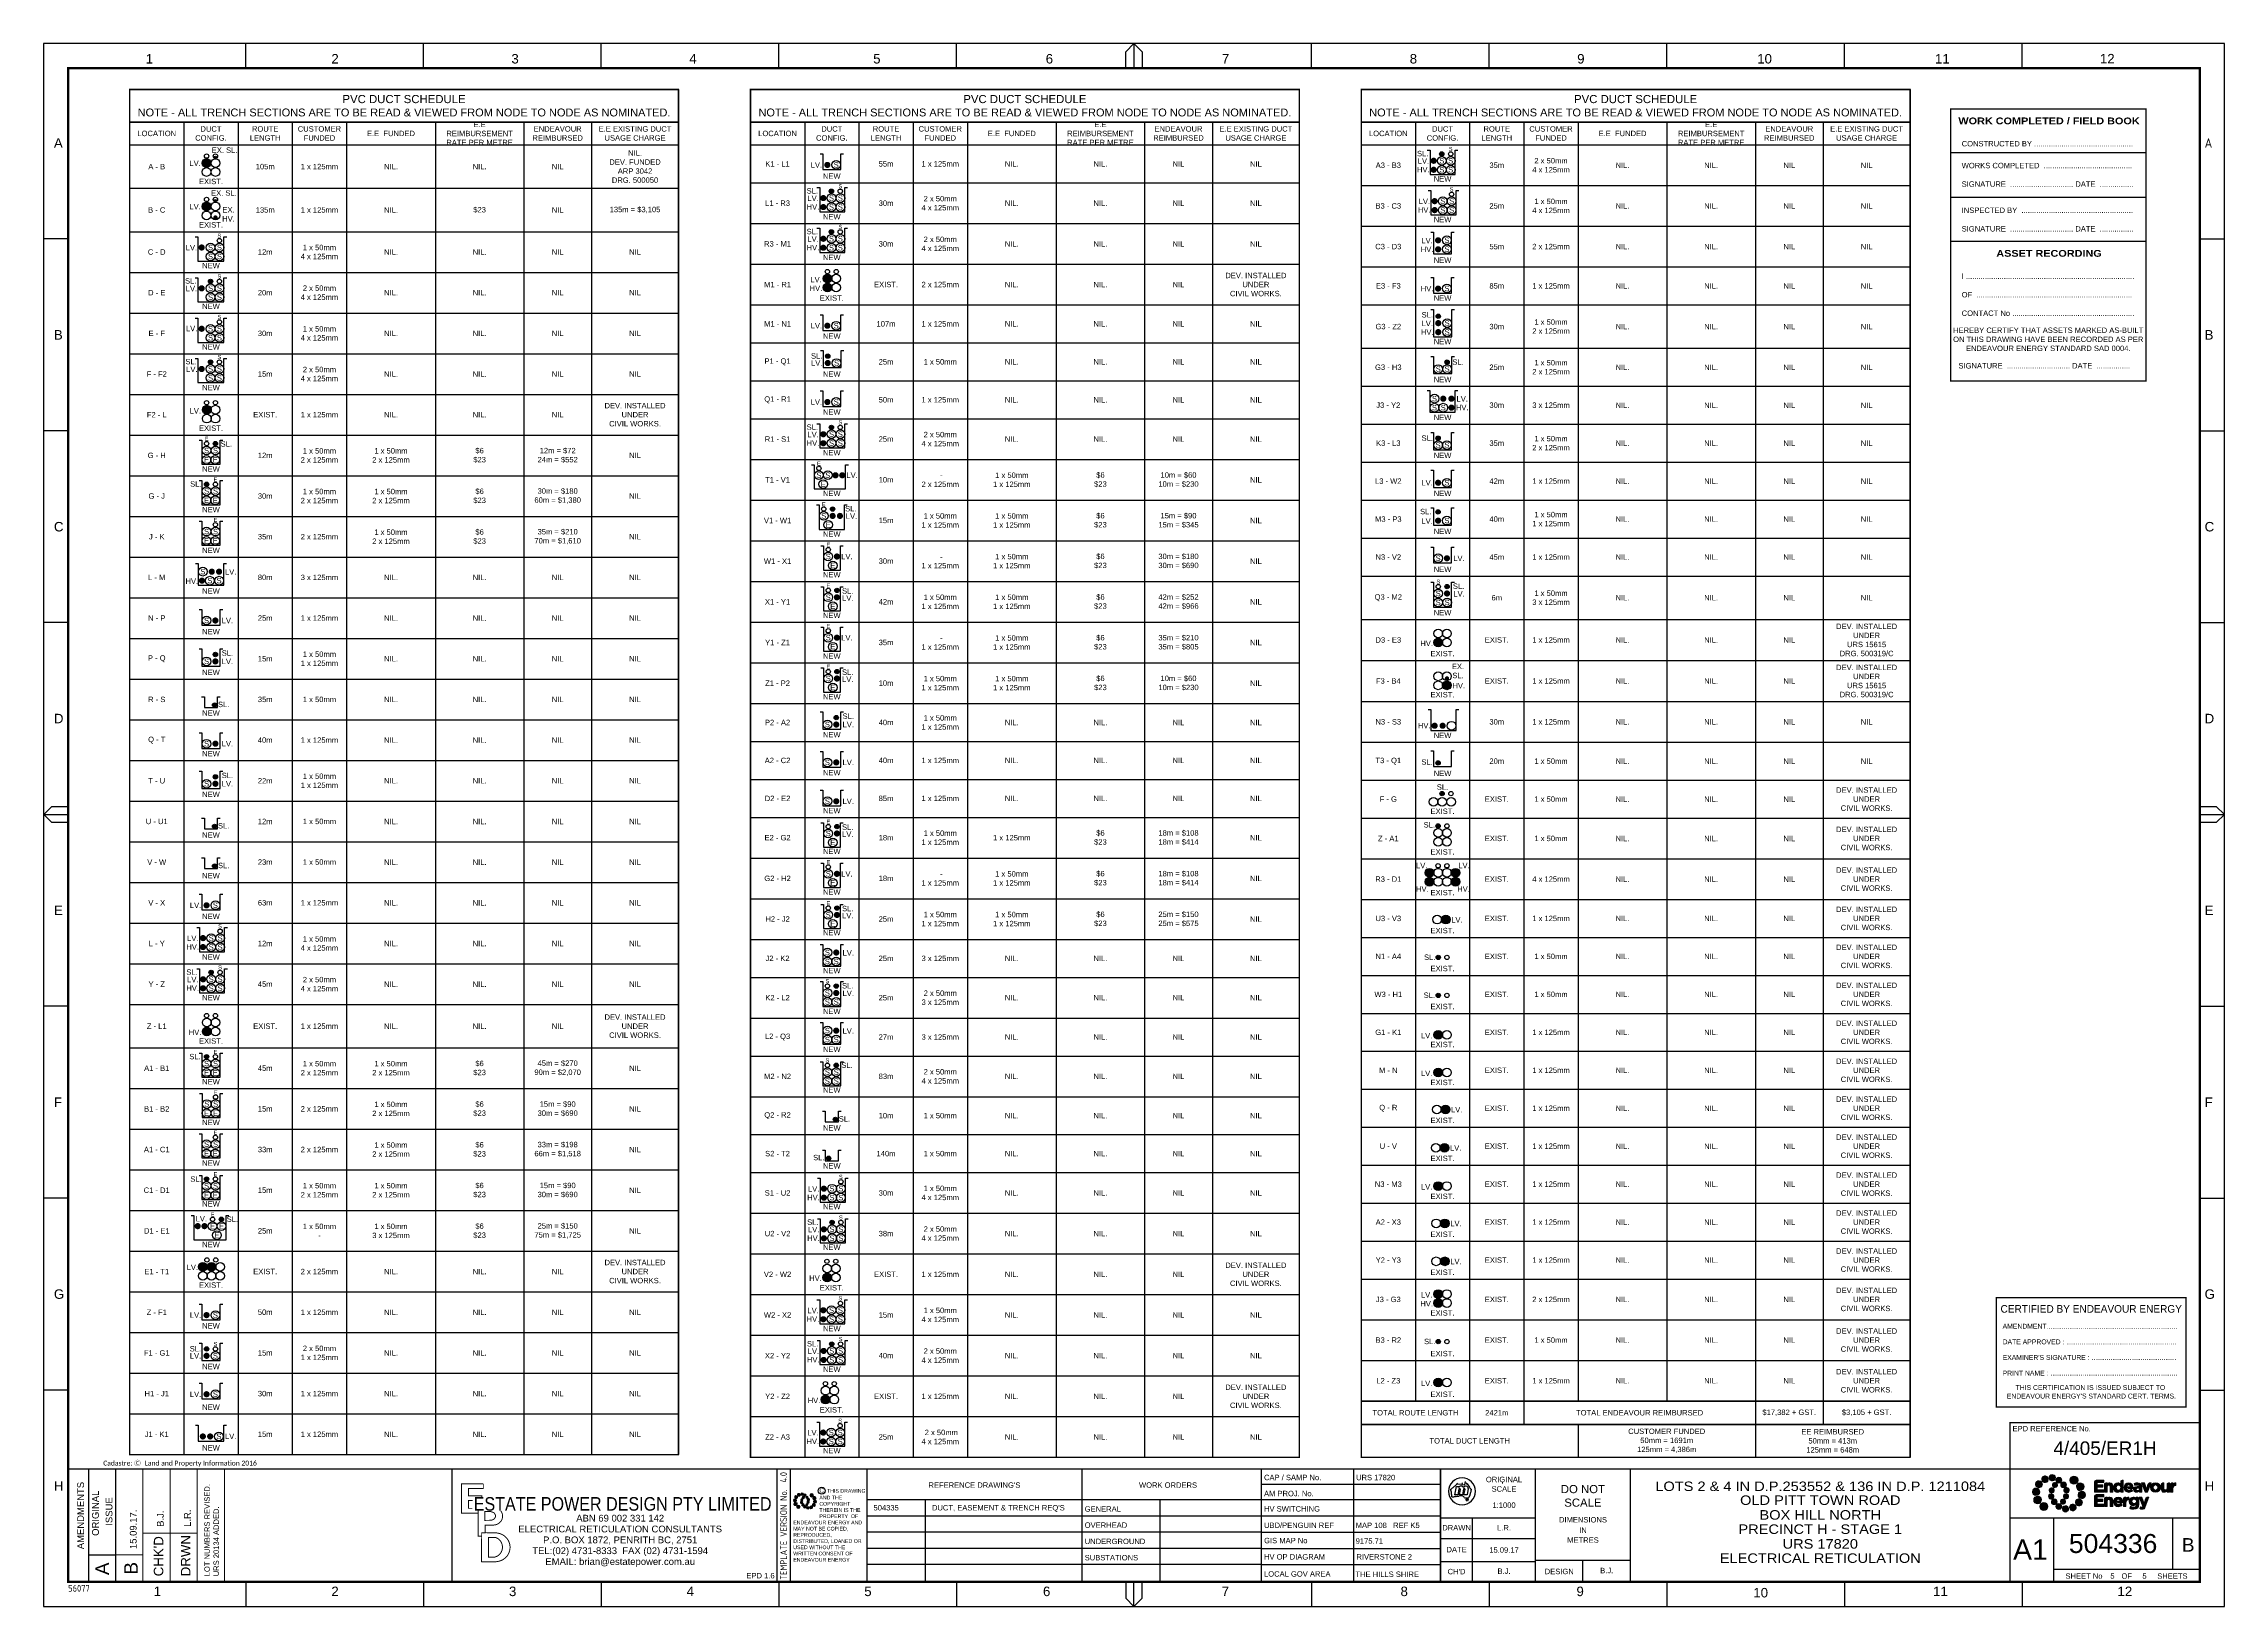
# Paper-space layout 'Retic (5)' of a CAD drawing. Header units: metres. Extents: x -30 to 775, y -5 to 571.
import ezdxf
from ezdxf.enums import TextEntityAlignment as Align

# ---------------------------------------------------------------- set-up
doc = ezdxf.new("R2010")
doc.units = ezdxf.units.M
doc.header["$LTSCALE"] = 0.7
doc.layers.get('0').update_dxf_attribs({"color": 6})
for name, color, linetype in [('_User Miscellaneous1', 3, 'Continuous'), ('_User Miscellaneous3', 11, 'Continuous'), ('Notes', 7, 'Continuous'), ('SupportsUG_SP_EXT', 7, 'Continuous')]:
    doc.layers.add(name, color=color, linetype=linetype)
doc.layers.add('_User Miscellaneous5', color=7, linetype='Continuous', lineweight=35)
doc.layers.get('SupportsUG_SP_EXT').off()
doc.styles.add('ARIAL', font='arial.ttf', dxfattribs={"height": 2})
doc.styles.add('iecARIAL', font='arial.ttf', dxfattribs={"height": 2})
doc.styles.add('iecISOCP', font='isocp.shx')
doc.styles.get("Standard").update_dxf_attribs({"font": 'arial.ttf'})
doc.styles.add('STYLE2', font='')
doc.styles.get('STYLE2').set_extended_font_data('Arial Black')

# ---------------------------------------------------------------- blocks, each defined once
blk = doc.blocks.new('EE_LOGO_SMALL')
at = {"layer": 'Notes'}
h = blk.add_hatch(color=256, dxfattribs=at)
edge = h.paths.add_edge_path()
edge.add_spline(control_points=[(-8.4, 2), (-9.2, 2), (-9.8, 1.4), (-9.8, 0.7), (-9.9, -0.1), (-9.3, -0.7), (-8.6, -0.8), (-7.8, -0.8), (-7.2, -0.2), (-7.1, 0.5), (-7.1, 1.3), (-7.7, 1.9), (-8.4, 2)], knot_values=[0, 0, 0, 0, 1, 1, 1, 2, 2, 2, 3, 3, 3, 4, 4, 4, 4], degree=3, periodic=0)
h = blk.add_hatch(color=256, dxfattribs=at)
edge = h.paths.add_edge_path()
edge.add_spline(control_points=[(-6.8, 4.5), (-7.4, 4.8), (-8.2, 4.6), (-8.6, 4), (-8.9, 3.4), (-8.7, 2.6), (-8.1, 2.2), (-7.5, 1.9), (-6.7, 2.1), (-6.3, 2.7), (-6, 3.3), (-6.2, 4.1), (-6.8, 4.5)], knot_values=[0, 0, 0, 0, 1, 1, 1, 2, 2, 2, 3, 3, 3, 4, 4, 4, 4], degree=3, periodic=0)
h = blk.add_hatch(color=256, dxfattribs=at)
edge = h.paths.add_edge_path()
edge.add_spline(control_points=[(-4.2, 5.9), (-4.6, 6.5), (-5.3, 6.6), (-5.9, 6.3), (-6.4, 5.9), (-6.6, 5.1), (-6.2, 4.6), (-5.9, 4), (-5.1, 3.8), (-4.6, 4.2), (-4, 4.6), (-3.8, 5.3), (-4.2, 5.9)], knot_values=[0, 0, 0, 0, 1, 1, 1, 2, 2, 2, 3, 3, 3, 4, 4, 4, 4], degree=3, periodic=0)
h = blk.add_hatch(color=256, dxfattribs=at)
edge = h.paths.add_edge_path()
edge.add_spline(control_points=[(-1.3, 5.9), (-1.4, 6.5), (-2, 7), (-2.6, 6.9), (-3.3, 6.9), (-3.7, 6.3), (-3.7, 5.6), (-3.6, 5), (-3, 4.5), (-2.4, 4.6), (-1.7, 4.7), (-1.3, 5.2), (-1.3, 5.9)], knot_values=[0, 0, 0, 0, 1, 1, 1, 2, 2, 2, 3, 3, 3, 4, 4, 4, 4], degree=3, periodic=0)
h = blk.add_hatch(color=256, dxfattribs=at)
edge = h.paths.add_edge_path()
edge.add_spline(control_points=[(-2.5, 2.1), (-3, 2.2), (-3.5, 1.9), (-3.6, 1.3), (-3.7, 0.8), (-3.4, 0.3), (-2.9, 0.2), (-2.4, 0.1), (-1.9, 0.4), (-1.8, 0.9), (-1.7, 1.5), (-2, 2), (-2.5, 2.1)], knot_values=[0, 0, 0, 0, 1, 1, 1, 2, 2, 2, 3, 3, 3, 4, 4, 4, 4], degree=3, periodic=0)
h = blk.add_hatch(color=256, dxfattribs=at)
edge = h.paths.add_edge_path()
edge.add_spline(control_points=[(1, 4.9), (1, 4.3), (0.5, 3.8), (-0.1, 3.8), (-0.7, 3.8), (-1.2, 4.3), (-1.2, 4.9), (-1.2, 5.5), (-0.7, 6), (-0.1, 6), (0.5, 6), (1, 5.5), (1, 4.9)], knot_values=[0, 0, 0, 0, 1, 1, 1, 2, 2, 2, 3, 3, 3, 4, 4, 4, 4], degree=3, periodic=0)
edge = h.paths.add_edge_path()
edge.add_spline(control_points=[(-1.4, 4), (-1.9, 4.1), (-2.4, 3.8), (-2.5, 3.3), (-2.6, 2.7), (-2.3, 2.2), (-1.8, 2.1), (-1.3, 2), (-0.7, 2.3), (-0.6, 2.9), (-0.5, 3.4), (-0.9, 3.9), (-1.4, 4)], knot_values=[0, 0, 0, 0, 1, 1, 1, 2, 2, 2, 3, 3, 3, 4, 4, 4, 4], degree=3, periodic=0)
h = blk.add_hatch(color=256, dxfattribs=at)
edge = h.paths.add_edge_path()
edge.add_spline(control_points=[(2.3, 2.4), (2.8, 2.8), (2.8, 3.4), (2.4, 3.9), (2, 4.3), (1.4, 4.3), (0.9, 3.9), (0.5, 3.6), (0.5, 2.9), (0.9, 2.5), (1.2, 2), (1.9, 2), (2.3, 2.4)], knot_values=[0, 0, 0, 0, 1, 1, 1, 2, 2, 2, 3, 3, 3, 4, 4, 4, 4], degree=3, periodic=0)
edge = h.paths.add_edge_path()
edge.add_spline(control_points=[(1, 4.9), (1, 4.3), (0.5, 3.8), (-0.1, 3.8), (-0.7, 3.8), (-1.2, 4.3), (-1.2, 4.9), (-1.2, 5.5), (-0.7, 6), (-0.1, 6), (0.5, 6), (1, 5.5), (1, 4.9)], knot_values=[0, 0, 0, 0, 1, 1, 1, 2, 2, 2, 3, 3, 3, 4, 4, 4, 4], degree=3, periodic=0)
h = blk.add_hatch(color=256, dxfattribs=at)
edge = h.paths.add_edge_path()
edge.add_spline(control_points=[(1, 4.9), (1, 4.3), (0.5, 3.8), (-0.1, 3.8), (-0.7, 3.8), (-1.2, 4.3), (-1.2, 4.9), (-1.2, 5.5), (-0.7, 6), (-0.1, 6), (0.5, 6), (1, 5.5), (1, 4.9)], knot_values=[0, 0, 0, 0, 1, 1, 1, 2, 2, 2, 3, 3, 3, 4, 4, 4, 4], degree=3, periodic=0)
edge = h.paths.add_edge_path(flags=16)
edge.add_spline(control_points=[(1, 4.9), (1, 4.3), (0.5, 3.8), (-0.1, 3.8), (-0.7, 3.8), (-1.2, 4.3), (-1.2, 4.9), (-1.2, 5.5), (-0.7, 6), (-0.1, 6), (0.5, 6), (1, 5.5), (1, 4.9)], knot_values=[0, 0, 0, 0, 1, 1, 1, 2, 2, 2, 3, 3, 3, 4, 4, 4, 4], degree=3, periodic=0)
h = blk.add_hatch(color=256, dxfattribs=at)
edge = h.paths.add_edge_path()
edge.add_spline(control_points=[(3, 0.2), (3.5, 0.3), (3.8, 0.9), (3.7, 1.4), (3.6, 1.9), (3, 2.3), (2.5, 2.1), (1.9, 2), (1.6, 1.4), (1.8, 0.9), (1.9, 0.4), (2.5, 0.1), (3, 0.2)], knot_values=[0, 0, 0, 0, 1, 1, 1, 2, 2, 2, 3, 3, 3, 4, 4, 4, 4], degree=3, periodic=0)
h = blk.add_hatch(color=256, dxfattribs=at)
edge = h.paths.add_edge_path()
edge.add_spline(control_points=[(7, 4.9), (7, 4), (6.3, 3.4), (5.5, 3.4), (4.6, 3.4), (4, 4), (4, 4.9), (4, 5.7), (4.6, 6.4), (5.5, 6.4), (6.3, 6.4), (7, 5.7), (7, 4.9)], knot_values=[0, 0, 0, 0, 1, 1, 1, 2, 2, 2, 3, 3, 3, 4, 4, 4, 4], degree=3, periodic=0)
h = blk.add_hatch(color=256, dxfattribs=at)
edge = h.paths.add_edge_path()
edge.add_spline(control_points=[(8.4, 1.1), (9.1, 1.5), (9.4, 2.3), (9.1, 3), (8.8, 3.7), (7.9, 4.1), (7.2, 3.8), (6.5, 3.4), (6.2, 2.6), (6.5, 1.9), (6.8, 1.2), (7.7, 0.8), (8.4, 1.1)], knot_values=[0, 0, 0, 0, 1, 1, 1, 2, 2, 2, 3, 3, 3, 4, 4, 4, 4], degree=3, periodic=0)
h = blk.add_hatch(color=256, dxfattribs=at)
edge = h.paths.add_edge_path()
edge.add_spline(control_points=[(8.3, -1.9), (9, -1.9), (9.7, -1.4), (9.7, -0.6), (9.7, 0.1), (9.2, 0.8), (8.4, 0.8), (7.7, 0.8), (7, 0.3), (7, -0.5), (6.9, -1.2), (7.5, -1.9), (8.3, -1.9)], knot_values=[0, 0, 0, 0, 1, 1, 1, 2, 2, 2, 3, 3, 3, 4, 4, 4, 4], degree=3, periodic=0)
h = blk.add_hatch(color=256, dxfattribs=at)
edge = h.paths.add_edge_path()
edge.add_spline(control_points=[(-8.5, -1.1), (-9.2, -1.4), (-9.6, -2.3), (-9.3, -3), (-8.9, -3.7), (-8.1, -4), (-7.4, -3.7), (-6.7, -3.4), (-6.3, -2.5), (-6.6, -1.8), (-7, -1.1), (-7.8, -0.8), (-8.5, -1.1)], knot_values=[0, 0, 0, 0, 1, 1, 1, 2, 2, 2, 3, 3, 3, 4, 4, 4, 4], degree=3, periodic=0)
h = blk.add_hatch(color=256, dxfattribs=at)
edge = h.paths.add_edge_path()
edge.add_spline(control_points=[(-7.1, -4.8), (-7.1, -4), (-6.5, -3.3), (-5.6, -3.3), (-4.8, -3.3), (-4.1, -4), (-4.1, -4.8), (-4.1, -5.7), (-4.8, -6.3), (-5.6, -6.3), (-6.5, -6.3), (-7.1, -5.7), (-7.1, -4.8)], knot_values=[0, 0, 0, 0, 1, 1, 1, 2, 2, 2, 3, 3, 3, 4, 4, 4, 4], degree=3, periodic=0)
h = blk.add_hatch(color=256, dxfattribs=at)
edge = h.paths.add_edge_path()
edge.add_spline(control_points=[(-3.1, -0.2), (-3.7, -0.3), (-4, -0.8), (-3.8, -1.4), (-3.7, -1.9), (-3.2, -2.2), (-2.6, -2.1), (-2.1, -1.9), (-1.8, -1.4), (-1.9, -0.9), (-2.1, -0.3), (-2.6, 0), (-3.1, -0.2)], knot_values=[0, 0, 0, 0, 1, 1, 1, 2, 2, 2, 3, 3, 3, 4, 4, 4, 4], degree=3, periodic=0)
h = blk.add_hatch(color=256, dxfattribs=at)
edge = h.paths.add_edge_path()
edge.add_spline(control_points=[(-2.5, -2.3), (-2.9, -2.7), (-3, -3.4), (-2.6, -3.8), (-2.2, -4.2), (-1.5, -4.3), (-1.1, -3.9), (-0.7, -3.5), (-0.6, -2.8), (-1, -2.4), (-1.4, -2), (-2, -1.9), (-2.5, -2.3)], knot_values=[0, 0, 0, 0, 1, 1, 1, 2, 2, 2, 3, 3, 3, 4, 4, 4, 4], degree=3, periodic=0)
h = blk.add_hatch(color=256, dxfattribs=at)
edge = h.paths.add_edge_path()
edge.add_spline(control_points=[(-1.2, -4.8), (-1.2, -4.2), (-0.7, -3.7), (-0.1, -3.7), (0.5, -3.7), (1, -4.2), (1, -4.8), (1, -5.4), (0.5, -5.9), (-0.1, -5.9), (-0.7, -5.9), (-1.2, -5.4), (-1.2, -4.8)], knot_values=[0, 0, 0, 0, 1, 1, 1, 2, 2, 2, 3, 3, 3, 4, 4, 4, 4], degree=3, periodic=0)
h = blk.add_hatch(color=256, dxfattribs=at)
edge = h.paths.add_edge_path()
edge.add_spline(control_points=[(1.2, -3.9), (1.7, -4.1), (2.2, -3.7), (2.3, -3.2), (2.5, -2.7), (2.1, -2.2), (1.6, -2.1), (1.1, -2), (0.6, -2.3), (0.5, -2.8), (0.4, -3.3), (0.7, -3.8), (1.2, -3.9)], knot_values=[0, 0, 0, 0, 1, 1, 1, 2, 2, 2, 3, 3, 3, 4, 4, 4, 4], degree=3, periodic=0)
h = blk.add_hatch(color=256, dxfattribs=at)
edge = h.paths.add_edge_path()
edge.add_spline(control_points=[(1.2, -5.8), (1.3, -6.5), (1.8, -6.9), (2.5, -6.9), (3.1, -6.8), (3.6, -6.2), (3.5, -5.6), (3.4, -5), (2.9, -4.5), (2.2, -4.6), (1.6, -4.6), (1.1, -5.2), (1.2, -5.8)], knot_values=[0, 0, 0, 0, 1, 1, 1, 2, 2, 2, 3, 3, 3, 4, 4, 4, 4], degree=3, periodic=0)
h = blk.add_hatch(color=256, dxfattribs=at)
edge = h.paths.add_edge_path()
edge.add_spline(control_points=[(2.4, -2), (2.9, -2.1), (3.4, -1.8), (3.5, -1.3), (3.6, -0.8), (3.3, -0.3), (2.8, -0.2), (2.2, -0.1), (1.7, -0.4), (1.6, -0.9), (1.5, -1.4), (1.8, -1.9), (2.4, -2)], knot_values=[0, 0, 0, 0, 1, 1, 1, 2, 2, 2, 3, 3, 3, 4, 4, 4, 4], degree=3, periodic=0)
h = blk.add_hatch(color=256, dxfattribs=at)
edge = h.paths.add_edge_path()
edge.add_spline(control_points=[(4, -5.8), (4.4, -6.4), (5.2, -6.6), (5.7, -6.2), (6.3, -5.8), (6.5, -5.1), (6.1, -4.5), (5.7, -4), (5, -3.8), (4.4, -4.2), (3.8, -4.5), (3.7, -5.3), (4, -5.8)], knot_values=[0, 0, 0, 0, 1, 1, 1, 2, 2, 2, 3, 3, 3, 4, 4, 4, 4], degree=3, periodic=0)
h = blk.add_hatch(color=256, dxfattribs=at)
edge = h.paths.add_edge_path()
edge.add_spline(control_points=[(6.7, -4.4), (7.3, -4.8), (8.1, -4.6), (8.4, -4), (8.8, -3.3), (8.6, -2.6), (8, -2.2), (7.3, -1.8), (6.6, -2.1), (6.2, -2.7), (5.8, -3.3), (6, -4.1), (6.7, -4.4)], knot_values=[0, 0, 0, 0, 1, 1, 1, 2, 2, 2, 3, 3, 3, 4, 4, 4, 4], degree=3, periodic=0)
at = {"layer": 'Notes', "lineweight": 0}
for points in [[(1.8, 2.1), (1.8, 2.1)], [(-2, -2.1), (-2, -2.1)]]:
    blk.add_lwpolyline(points, dxfattribs=at)
for points in [[(-8.4, 2), (-9.2, 2), (-9.8, 1.4), (-9.8, 0.7), (-9.9, -0.1), (-9.3, -0.7), (-8.6, -0.8), (-7.8, -0.8), (-7.2, -0.2), (-7.1, 0.5), (-7.1, 1.3), (-7.7, 1.9), (-8.4, 2)], [(-6.8, 4.5), (-7.4, 4.8), (-8.2, 4.6), (-8.6, 4), (-8.9, 3.4), (-8.7, 2.6), (-8.1, 2.2), (-7.5, 1.9), (-6.7, 2.1), (-6.3, 2.7), (-6, 3.3), (-6.2, 4.1), (-6.8, 4.5)], [(-4.2, 5.9), (-4.6, 6.5), (-5.3, 6.6), (-5.9, 6.3), (-6.4, 5.9), (-6.6, 5.1), (-6.2, 4.6), (-5.9, 4), (-5.1, 3.8), (-4.6, 4.2), (-4, 4.6), (-3.8, 5.3), (-4.2, 5.9)], [(-1.3, 5.9), (-1.4, 6.5), (-2, 7), (-2.6, 6.9), (-3.3, 6.9), (-3.7, 6.3), (-3.7, 5.6), (-3.6, 5), (-3, 4.5), (-2.4, 4.6), (-1.7, 4.7), (-1.3, 5.2), (-1.3, 5.9)], [(-2.5, 2.1), (-3, 2.2), (-3.5, 1.9), (-3.6, 1.3), (-3.7, 0.8), (-3.4, 0.3), (-2.9, 0.2), (-2.4, 0.1), (-1.9, 0.4), (-1.8, 0.9), (-1.7, 1.5), (-2, 2), (-2.5, 2.1)], [(-1.4, 4), (-1.9, 4.1), (-2.4, 3.8), (-2.5, 3.3), (-2.6, 2.7), (-2.3, 2.2), (-1.8, 2.1), (-1.3, 2), (-0.7, 2.3), (-0.6, 2.9), (-0.5, 3.4), (-0.9, 3.9), (-1.4, 4)], [(1, 4.9), (1, 4.3), (0.5, 3.8), (-0.1, 3.8), (-0.7, 3.8), (-1.2, 4.3), (-1.2, 4.9), (-1.2, 5.5), (-0.7, 6), (-0.1, 6), (0.5, 6), (1, 5.5), (1, 4.9)], [(1, 4.9), (1, 4.3), (0.5, 3.8), (-0.1, 3.8), (-0.7, 3.8), (-1.2, 4.3), (-1.2, 4.9), (-1.2, 5.5), (-0.7, 6), (-0.1, 6), (0.5, 6), (1, 5.5), (1, 4.9)], [(2.3, 2.4), (2.8, 2.8), (2.8, 3.4), (2.4, 3.9), (2, 4.3), (1.4, 4.3), (0.9, 3.9), (0.5, 3.6), (0.5, 2.9), (0.9, 2.5), (1.2, 2), (1.9, 2), (2.3, 2.4)], [(3, 0.2), (3.5, 0.3), (3.8, 0.9), (3.7, 1.4), (3.6, 1.9), (3, 2.3), (2.5, 2.1), (1.9, 2), (1.6, 1.4), (1.8, 0.9), (1.9, 0.4), (2.5, 0.1), (3, 0.2)], [(7, 4.9), (7, 4), (6.3, 3.4), (5.5, 3.4), (4.6, 3.4), (4, 4), (4, 4.9), (4, 5.7), (4.6, 6.4), (5.5, 6.4), (6.3, 6.4), (7, 5.7), (7, 4.9)], [(8.4, 1.1), (9.1, 1.5), (9.4, 2.3), (9.1, 3), (8.8, 3.7), (7.9, 4.1), (7.2, 3.8), (6.5, 3.4), (6.2, 2.6), (6.5, 1.9), (6.8, 1.2), (7.7, 0.8), (8.4, 1.1)], [(8.3, -1.9), (9, -1.9), (9.7, -1.4), (9.7, -0.6), (9.7, 0.1), (9.2, 0.8), (8.4, 0.8), (7.7, 0.8), (7, 0.3), (7, -0.5), (6.9, -1.2), (7.5, -1.9), (8.3, -1.9)], [(-8.5, -1.1), (-9.2, -1.4), (-9.6, -2.3), (-9.3, -3), (-8.9, -3.7), (-8.1, -4), (-7.4, -3.7), (-6.7, -3.4), (-6.3, -2.5), (-6.6, -1.8), (-7, -1.1), (-7.8, -0.8), (-8.5, -1.1)], [(-7.1, -4.8), (-7.1, -4), (-6.5, -3.3), (-5.6, -3.3), (-4.8, -3.3), (-4.1, -4), (-4.1, -4.8), (-4.1, -5.7), (-4.8, -6.3), (-5.6, -6.3), (-6.5, -6.3), (-7.1, -5.7), (-7.1, -4.8)], [(-3.1, -0.2), (-3.7, -0.3), (-4, -0.8), (-3.8, -1.4), (-3.7, -1.9), (-3.2, -2.2), (-2.6, -2.1), (-2.1, -1.9), (-1.8, -1.4), (-1.9, -0.9), (-2.1, -0.3), (-2.6, 0), (-3.1, -0.2)], [(-2.5, -2.3), (-2.9, -2.7), (-3, -3.4), (-2.6, -3.8), (-2.2, -4.2), (-1.5, -4.3), (-1.1, -3.9), (-0.7, -3.5), (-0.6, -2.8), (-1, -2.4), (-1.4, -2), (-2, -1.9), (-2.5, -2.3)], [(-1.2, -4.8), (-1.2, -4.2), (-0.7, -3.7), (-0.1, -3.7), (0.5, -3.7), (1, -4.2), (1, -4.8), (1, -5.4), (0.5, -5.9), (-0.1, -5.9), (-0.7, -5.9), (-1.2, -5.4), (-1.2, -4.8)], [(1.2, -3.9), (1.7, -4.1), (2.2, -3.7), (2.3, -3.2), (2.5, -2.7), (2.1, -2.2), (1.6, -2.1), (1.1, -2), (0.6, -2.3), (0.5, -2.8), (0.4, -3.3), (0.7, -3.8), (1.2, -3.9)], [(1.2, -5.8), (1.3, -6.5), (1.8, -6.9), (2.5, -6.9), (3.1, -6.8), (3.6, -6.2), (3.5, -5.6), (3.4, -5), (2.9, -4.5), (2.2, -4.6), (1.6, -4.6), (1.1, -5.2), (1.2, -5.8)], [(2.4, -2), (2.9, -2.1), (3.4, -1.8), (3.5, -1.3), (3.6, -0.8), (3.3, -0.3), (2.8, -0.2), (2.2, -0.1), (1.7, -0.4), (1.6, -0.9), (1.5, -1.4), (1.8, -1.9), (2.4, -2)], [(4, -5.8), (4.4, -6.4), (5.2, -6.6), (5.7, -6.2), (6.3, -5.8), (6.5, -5.1), (6.1, -4.5), (5.7, -4), (5, -3.8), (4.4, -4.2), (3.8, -4.5), (3.7, -5.3), (4, -5.8)], [(6.7, -4.4), (7.3, -4.8), (8.1, -4.6), (8.4, -4), (8.8, -3.3), (8.6, -2.6), (8, -2.2), (7.3, -1.8), (6.6, -2.1), (6.2, -2.7), (5.8, -3.3), (6, -4.1), (6.7, -4.4)]]:
    blk.add_open_spline(points, degree=3, knots=[0, 0, 0, 0, 1, 1, 1, 2, 2, 2, 3, 3, 3, 4, 4, 4, 4], dxfattribs=at)
blk = doc.blocks.new('EE_COPYRIGHT_A1')
at = {"layer": 'Notes'}
blk.add_circle((9.53, -0.82), 1.15, dxfattribs=at)
at = {"xscale": 0.4, "yscale": 0.4, "zscale": 0.4}
blk.add_blockref('EE_LOGO_SMALL', (3.96, -4.29), dxfattribs=at)
at = {"layer": 'Notes', "insert": (0, 0), "char_height": 1.25, "width": 24.1208, "attachment_point": 1, "style": 'ARIAL'}
blk.add_mtext('\\pt8.75;               ^I{\\H1.2x;C } THIS DRAWING\\P\\pi-8.75,l8.75,t8.75,20;       ^IAND THE ^I\\P\\pi0,t8.75;COPYRIGHT\\P\\pi-8.75,t1.25,8.75;^I^ITHEREIN IS THE PROPERTY  OF \\P\\pi0,l0,t1.25;ENDEAVOUR ENERGY AND MAY NOT BE COPIED, REPRODUCED, DISTRIBUTED, LOANED OR USED WITHOUT THE WRITTEN CONSENT OF ENDEAVOUR ENERGY', dxfattribs=at)
blk = doc.blocks.new('A1_FRAME_TITLE')
at = {"layer": '_User Miscellaneous1'}
h = blk.add_hatch(color=256, dxfattribs=at)
edge = h.paths.add_edge_path()
edge.add_spline(control_points=[(714.24, 40.56), (713.49, 40.6), (712.85, 40.03), (712.81, 39.28), (712.76, 38.53), (713.33, 37.89), (714.08, 37.85), (714.83, 37.81), (715.47, 38.38), (715.51, 39.13), (715.55, 39.87), (714.98, 40.51), (714.24, 40.56)], knot_values=[0, 0, 0, 0, 1, 1, 1, 2, 2, 2, 3, 3, 3, 4, 4, 4, 4], degree=3, periodic=0)
h = blk.add_hatch(color=256, dxfattribs=at)
edge = h.paths.add_edge_path()
edge.add_spline(control_points=[(715.84, 43.07), (715.23, 43.43), (714.44, 43.22), (714.08, 42.61), (713.72, 41.99), (713.93, 41.21), (714.54, 40.85), (715.16, 40.49), (715.95, 40.7), (716.3, 41.31), (716.66, 41.93), (716.46, 42.72), (715.84, 43.07)], knot_values=[0, 0, 0, 0, 1, 1, 1, 2, 2, 2, 3, 3, 3, 4, 4, 4, 4], degree=3, periodic=0)
h = blk.add_hatch(color=256, dxfattribs=at)
edge = h.paths.add_edge_path()
edge.add_spline(control_points=[(718.45, 44.49), (718.09, 45.06), (717.33, 45.23), (716.77, 44.86), (716.2, 44.49), (716.04, 43.74), (716.4, 43.17), (716.77, 42.6), (717.52, 42.44), (718.09, 42.8), (718.66, 43.17), (718.82, 43.93), (718.45, 44.49)], knot_values=[0, 0, 0, 0, 1, 1, 1, 2, 2, 2, 3, 3, 3, 4, 4, 4, 4], degree=3, periodic=0)
h = blk.add_hatch(color=256, dxfattribs=at)
edge = h.paths.add_edge_path()
edge.add_spline(control_points=[(720.14, 40.68), (719.63, 40.79), (719.13, 40.46), (719.02, 39.95), (718.91, 39.44), (719.23, 38.94), (719.74, 38.83), (720.25, 38.71), (720.76, 39.04), (720.87, 39.55), (720.98, 40.06), (720.65, 40.57), (720.14, 40.68)], knot_values=[0, 0, 0, 0, 1, 1, 1, 2, 2, 2, 3, 3, 3, 4, 4, 4, 4], degree=3, periodic=0)
h = blk.add_hatch(color=256, dxfattribs=at)
edge = h.paths.add_edge_path()
edge.add_spline(control_points=[(721.3, 44.48), (721.23, 45.12), (720.66, 45.59), (720.03, 45.52), (719.39, 45.46), (718.92, 44.89), (718.99, 44.25), (719.05, 43.61), (719.62, 43.15), (720.26, 43.21), (720.9, 43.28), (721.37, 43.84), (721.3, 44.48)], knot_values=[0, 0, 0, 0, 1, 1, 1, 2, 2, 2, 3, 3, 3, 4, 4, 4, 4], degree=3, periodic=0)
h = blk.add_hatch(color=256, dxfattribs=at)
edge = h.paths.add_edge_path()
edge.add_spline(control_points=[(723.66, 43.48), (723.66, 42.88), (723.17, 42.39), (722.57, 42.39), (721.97, 42.39), (721.49, 42.88), (721.49, 43.48), (721.49, 44.08), (721.97, 44.57), (722.57, 44.57), (723.17, 44.57), (723.66, 44.08), (723.66, 43.48)], knot_values=[0, 0, 0, 0, 1, 1, 1, 2, 2, 2, 3, 3, 3, 4, 4, 4, 4], degree=3, periodic=0)
edge = h.paths.add_edge_path()
edge.add_spline(control_points=[(721.28, 42.59), (720.77, 42.7), (720.27, 42.37), (720.16, 41.86), (720.05, 41.35), (720.37, 40.85), (720.88, 40.74), (721.39, 40.63), (721.9, 40.95), (722.01, 41.46), (722.12, 41.97), (721.79, 42.48), (721.28, 42.59)], knot_values=[0, 0, 0, 0, 1, 1, 1, 2, 2, 2, 3, 3, 3, 4, 4, 4, 4], degree=3, periodic=0)
h = blk.add_hatch(color=256, dxfattribs=at)
edge = h.paths.add_edge_path()
edge.add_spline(control_points=[(724.98, 40.98), (725.41, 41.37), (725.45, 42.03), (725.06, 42.46), (724.68, 42.89), (724.02, 42.93), (723.59, 42.54), (723.15, 42.16), (723.12, 41.49), (723.5, 41.06), (723.89, 40.63), (724.55, 40.59), (724.98, 40.98)], knot_values=[0, 0, 0, 0, 1, 1, 1, 2, 2, 2, 3, 3, 3, 4, 4, 4, 4], degree=3, periodic=0)
edge = h.paths.add_edge_path()
edge.add_spline(control_points=[(723.66, 43.48), (723.66, 42.88), (723.17, 42.39), (722.57, 42.39), (721.97, 42.39), (721.49, 42.88), (721.49, 43.48), (721.49, 44.08), (721.97, 44.57), (722.57, 44.57), (723.17, 44.57), (723.66, 44.08), (723.66, 43.48)], knot_values=[0, 0, 0, 0, 1, 1, 1, 2, 2, 2, 3, 3, 3, 4, 4, 4, 4], degree=3, periodic=0)
h = blk.add_hatch(color=256, dxfattribs=at)
edge = h.paths.add_edge_path()
edge.add_spline(control_points=[(723.66, 43.48), (723.66, 42.88), (723.17, 42.39), (722.57, 42.39), (721.97, 42.39), (721.49, 42.88), (721.49, 43.48), (721.49, 44.08), (721.97, 44.57), (722.57, 44.57), (723.17, 44.57), (723.66, 44.08), (723.66, 43.48)], knot_values=[0, 0, 0, 0, 1, 1, 1, 2, 2, 2, 3, 3, 3, 4, 4, 4, 4], degree=3, periodic=0)
edge = h.paths.add_edge_path(flags=16)
edge.add_spline(control_points=[(723.66, 43.48), (723.66, 42.88), (723.17, 42.39), (722.57, 42.39), (721.97, 42.39), (721.49, 42.88), (721.49, 43.48), (721.49, 44.08), (721.97, 44.57), (722.57, 44.57), (723.17, 44.57), (723.66, 44.08), (723.66, 43.48)], knot_values=[0, 0, 0, 0, 1, 1, 1, 2, 2, 2, 3, 3, 3, 4, 4, 4, 4], degree=3, periodic=0)
h = blk.add_hatch(color=256, dxfattribs=at)
edge = h.paths.add_edge_path()
edge.add_spline(control_points=[(725.63, 38.8), (726.16, 38.94), (726.48, 39.48), (726.34, 40.01), (726.2, 40.55), (725.65, 40.86), (725.12, 40.72), (724.59, 40.58), (724.28, 40.04), (724.41, 39.51), (724.56, 38.98), (725.1, 38.66), (725.63, 38.8)], knot_values=[0, 0, 0, 0, 1, 1, 1, 2, 2, 2, 3, 3, 3, 4, 4, 4, 4], degree=3, periodic=0)
h = blk.add_hatch(color=256, dxfattribs=at)
edge = h.paths.add_edge_path()
edge.add_spline(control_points=[(729.64, 43.48), (729.64, 42.65), (728.96, 41.97), (728.13, 41.97), (727.3, 41.97), (726.62, 42.65), (726.62, 43.48), (726.62, 44.31), (727.3, 44.99), (728.13, 44.99), (728.96, 44.99), (729.64, 44.31), (729.64, 43.48)], knot_values=[0, 0, 0, 0, 1, 1, 1, 2, 2, 2, 3, 3, 3, 4, 4, 4, 4], degree=3, periodic=0)
h = blk.add_hatch(color=256, dxfattribs=at)
edge = h.paths.add_edge_path()
edge.add_spline(control_points=[(731.02, 39.75), (731.74, 40.06), (732.07, 40.91), (731.75, 41.63), (731.44, 42.35), (730.59, 42.67), (729.87, 42.36), (729.15, 42.04), (728.83, 41.2), (729.14, 40.48), (729.46, 39.76), (730.3, 39.43), (731.02, 39.75)], knot_values=[0, 0, 0, 0, 1, 1, 1, 2, 2, 2, 3, 3, 3, 4, 4, 4, 4], degree=3, periodic=0)
h = blk.add_hatch(color=256, dxfattribs=at)
edge = h.paths.add_edge_path()
edge.add_spline(control_points=[(735.72, 39.06), (735.72, 39.06), (735.72, 42.87), (735.72, 42.92), (735.72, 42.96), (735.72, 43.48), (736.28, 43.48), (736.84, 43.48), (739.09, 43.48), (739.09, 43.48), (739.09, 43.48), (739.09, 42.61), (739.09, 42.61), (739.09, 42.61), (736.69, 42.61), (736.69, 42.61), (736.69, 42.61), (736.69, 41.72), (736.69, 41.72), (736.69, 41.72), (738.77, 41.72), (738.77, 41.72), (738.77, 41.72), (738.77, 40.85), (738.77, 40.85), (738.77, 40.85), (736.69, 40.85), (736.69, 40.85), (736.69, 40.85), (736.69, 39.92), (736.69, 39.92), (736.69, 39.92), (739.09, 39.92), (739.09, 39.92), (739.09, 39.92), (739.09, 39.06), (739.09, 39.06), (739.09, 39.06), (735.72, 39.06), (735.72, 39.06)], knot_values=[0, 0, 0, 0, 1, 1, 1, 2, 2, 2, 3, 3, 3, 4, 4, 4, 5, 5, 5, 6, 6, 6, 7, 7, 7, 8, 8, 8, 9, 9, 9, 10, 10, 10, 11, 11, 11, 12, 12, 12, 13, 13, 13, 13], degree=3, periodic=0)
h = blk.add_hatch(color=256, dxfattribs=at)
edge = h.paths.add_edge_path()
edge.add_spline(control_points=[(741.52, 39.06), (741.52, 39.06), (741.52, 40.95), (741.52, 40.95), (741.52, 41.4), (741.3, 41.64), (740.93, 41.64), (740.57, 41.64), (740.33, 41.4), (740.33, 40.95), (740.33, 40.95), (740.33, 39.06), (740.33, 39.06), (740.33, 39.06), (739.38, 39.06), (739.38, 39.06), (739.38, 39.06), (739.38, 41.83), (739.38, 41.89), (739.37, 41.95), (739.37, 42.44), (739.93, 42.44), (740.33, 42.44), (740.33, 42.44), (740.33, 42.44), (740.33, 42.44), (740.33, 41.96), (740.33, 41.96), (740.56, 42.25), (740.84, 42.51), (741.33, 42.51), (742.05, 42.51), (742.48, 42.03), (742.48, 41.25), (742.48, 41.25), (742.48, 39.06), (742.48, 39.06), (742.48, 39.06), (741.52, 39.06), (741.52, 39.06)], knot_values=[0, 0, 0, 0, 1, 1, 1, 2, 2, 2, 3, 3, 3, 4, 4, 4, 5, 5, 5, 6, 6, 6, 7, 7, 7, 8, 8, 8, 9, 9, 9, 10, 10, 10, 11, 11, 11, 12, 12, 12, 13, 13, 13, 13], degree=3, periodic=0)
h = blk.add_hatch(color=256, dxfattribs=at)
edge = h.paths.add_edge_path(flags=16)
edge.add_spline(control_points=[(745.37, 40.75), (745.37, 41.31), (745, 41.69), (744.55, 41.69), (744.1, 41.69), (743.72, 41.32), (743.72, 40.75), (743.72, 40.75), (743.72, 40.74), (743.72, 40.74), (743.72, 40.18), (744.1, 39.8), (744.55, 39.8), (745, 39.8), (745.37, 40.18), (745.37, 40.74), (745.37, 40.74), (745.37, 40.75), (745.37, 40.75)], knot_values=[0, 0, 0, 0, 1, 1, 1, 2, 2, 2, 3, 3, 3, 4, 4, 4, 5, 5, 5, 6, 6, 6, 6], degree=3, periodic=0)
edge = h.paths.add_edge_path()
edge.add_spline(control_points=[(745.36, 39.06), (745.36, 39.06), (745.36, 39.54), (745.36, 39.54), (745.13, 39.22), (744.8, 38.99), (744.3, 38.99), (743.52, 38.99), (742.76, 39.61), (742.76, 40.74), (742.76, 40.74), (742.76, 40.75), (742.76, 40.75), (742.76, 41.88), (743.5, 42.5), (744.3, 42.5), (744.82, 42.5), (745.13, 42.27), (745.36, 42), (745.36, 42), (745.36, 42.88), (745.36, 42.92), (745.36, 42.96), (745.36, 43.48), (745.91, 43.48), (746.3, 43.48), (746.32, 43.48), (746.32, 43.48), (746.32, 43.48), (746.32, 39.06), (746.32, 39.06), (746.32, 39.06), (745.36, 39.06), (745.36, 39.06)], knot_values=[0, 0, 0, 0, 1, 1, 1, 2, 2, 2, 3, 3, 3, 4, 4, 4, 5, 5, 5, 6, 6, 6, 7, 7, 7, 8, 8, 8, 9, 9, 9, 10, 10, 10, 11, 11, 11, 11], degree=3, periodic=0)
h = blk.add_hatch(color=256, dxfattribs=at)
edge = h.paths.add_edge_path()
edge.add_spline(control_points=[(748.26, 42.51), (747.27, 42.51), (746.59, 41.71), (746.59, 40.75), (746.59, 40.75), (746.59, 40.73), (746.59, 40.73), (746.59, 39.7), (747.34, 38.99), (748.35, 38.99), (748.97, 38.99), (749.42, 39.22), (749.74, 39.62), (749.74, 39.62), (749.19, 40.1), (749.19, 40.1), (748.92, 39.86), (748.69, 39.76), (748.37, 39.76), (747.9, 39.75), (747.57, 40.11), (747.53, 40.48), (747.49, 40.8), (747.5, 40.91), (747.52, 41.05), (747.59, 41.47), (747.86, 41.74), (748.26, 41.74), (748.66, 41.74), (748.92, 41.45), (748.97, 41.02), (748.97, 41.02), (747.71, 41.02), (747.71, 41.02), (747.71, 41.02), (747.69, 40.42), (748.21, 40.42), (748.74, 40.42), (749.89, 40.42), (749.89, 40.42), (749.9, 40.51), (749.91, 40.56), (749.91, 40.66), (749.91, 40.66), (749.91, 40.67), (749.91, 40.67), (749.91, 41.63), (749.39, 42.51), (748.26, 42.51)], knot_values=[0, 0, 0, 0, 1, 1, 1, 2, 2, 2, 3, 3, 3, 4, 4, 4, 5, 5, 5, 6, 6, 6, 7, 7, 7, 8, 8, 8, 9, 9, 9, 10, 10, 10, 11, 11, 11, 12, 12, 12, 13, 13, 13, 14, 14, 14, 15, 15, 15, 16, 16, 16, 16], degree=3, periodic=0)
h = blk.add_hatch(color=256, dxfattribs=at)
edge = h.paths.add_edge_path(flags=16)
edge.add_spline(control_points=[(752.27, 40.42), (752.1, 40.5), (751.89, 40.55), (751.65, 40.55), (751.24, 40.55), (750.99, 40.38), (750.99, 40.08), (750.99, 40.08), (750.99, 40.07), (750.99, 40.07), (750.99, 39.81), (751.2, 39.66), (751.51, 39.66), (751.96, 39.66), (752.27, 39.9), (752.27, 40.25), (752.27, 40.25), (752.27, 40.42), (752.27, 40.42)], knot_values=[0, 0, 0, 0, 1, 1, 1, 2, 2, 2, 3, 3, 3, 4, 4, 4, 5, 5, 5, 6, 6, 6, 6], degree=3, periodic=0)
edge = h.paths.add_edge_path()
edge.add_spline(control_points=[(752.25, 39.06), (752.25, 39.06), (752.25, 39.42), (752.25, 39.42), (752.01, 39.17), (751.69, 39), (751.22, 39), (750.59, 39), (750.06, 39.36), (750.06, 40.03), (750.06, 40.03), (750.06, 40.04), (750.06, 40.04), (750.06, 40.78), (750.62, 41.12), (751.43, 41.12), (751.77, 41.12), (752.01, 41.07), (752.25, 40.98), (752.25, 40.98), (752.25, 41.04), (752.25, 41.04), (752.25, 41.44), (752.01, 41.69), (751.53, 41.69), (751.16, 41.69), (750.9, 41.62), (750.59, 41.5), (750.59, 41.5), (750.35, 42.24), (750.35, 42.24), (750.72, 42.4), (751.09, 42.51), (751.67, 42.51), (752.71, 42.51), (753.17, 41.97), (753.17, 41.05), (753.17, 41.05), (753.17, 39.06), (753.17, 39.06), (753.17, 39.06), (752.25, 39.06), (752.25, 39.06)], knot_values=[0, 0, 0, 0, 1, 1, 1, 2, 2, 2, 3, 3, 3, 4, 4, 4, 5, 5, 5, 6, 6, 6, 7, 7, 7, 8, 8, 8, 9, 9, 9, 10, 10, 10, 11, 11, 11, 12, 12, 12, 13, 13, 13, 14, 14, 14, 14], degree=3, periodic=0)
h = blk.add_hatch(color=256, dxfattribs=at)
edge = h.paths.add_edge_path()
edge.add_spline(control_points=[(755.28, 39.06), (755.28, 39.06), (754.41, 39.06), (754.41, 39.06), (754.41, 39.06), (753.08, 42.45), (753.08, 42.45), (753.08, 42.45), (754.1, 42.45), (754.1, 42.45), (754.1, 42.45), (754.85, 40.2), (754.85, 40.2), (754.85, 40.2), (755.43, 41.91), (755.43, 41.91), (755.43, 41.91), (755.6, 42.45), (755.98, 42.45), (756.35, 42.45), (756.62, 42.45), (756.62, 42.45), (756.62, 42.45), (755.28, 39.06), (755.28, 39.06)], knot_values=[0, 0, 0, 0, 1, 1, 1, 2, 2, 2, 3, 3, 3, 4, 4, 4, 5, 5, 5, 6, 6, 6, 7, 7, 7, 8, 8, 8, 8], degree=3, periodic=0)
h = blk.add_hatch(color=256, dxfattribs=at)
edge = h.paths.add_edge_path(flags=16)
edge.add_spline(control_points=[(759.09, 40.78), (759.09, 41.28), (758.73, 41.71), (758.2, 41.71), (757.65, 41.71), (757.32, 41.29), (757.32, 40.79), (757.32, 40.79), (757.32, 40.78), (757.32, 40.78), (757.32, 40.28), (757.68, 39.84), (758.21, 39.84), (758.76, 39.84), (759.09, 40.26), (759.09, 40.76), (759.09, 40.76), (759.09, 40.78), (759.09, 40.78)], knot_values=[0, 0, 0, 0, 1, 1, 1, 2, 2, 2, 3, 3, 3, 4, 4, 4, 5, 5, 5, 6, 6, 6, 6], degree=3, periodic=0)
edge = h.paths.add_edge_path()
edge.add_spline(control_points=[(758.2, 39.01), (757.15, 39.01), (756.37, 39.79), (756.37, 40.76), (756.37, 40.76), (756.37, 40.78), (756.37, 40.78), (756.37, 41.75), (757.16, 42.54), (758.21, 42.54), (759.26, 42.54), (760.04, 41.76), (760.04, 40.79), (760.04, 40.79), (760.04, 40.78), (760.04, 40.78), (760.04, 39.8), (759.25, 39.01), (758.2, 39.01)], knot_values=[0, 0, 0, 0, 1, 1, 1, 2, 2, 2, 3, 3, 3, 4, 4, 4, 5, 5, 5, 6, 6, 6, 6], degree=3, periodic=0)
h = blk.add_hatch(color=256, dxfattribs=at)
edge = h.paths.add_edge_path()
edge.add_spline(control_points=[(762.44, 39.06), (762.44, 39.06), (762.44, 39.54), (762.44, 39.54), (762.21, 39.25), (761.93, 39), (761.44, 39), (760.72, 39), (760.29, 39.48), (760.29, 40.25), (760.29, 40.25), (760.29, 41.84), (760.29, 41.89), (760.29, 41.94), (760.29, 42.44), (760.85, 42.44), (761.26, 42.44), (761.26, 42.44), (761.26, 42.44), (761.26, 42.44), (761.26, 40.56), (761.26, 40.56), (761.26, 40.1), (761.47, 39.87), (761.84, 39.87), (762.2, 39.87), (762.44, 40.1), (762.44, 40.56), (762.44, 40.56), (762.44, 41.82), (762.44, 41.89), (762.44, 41.96), (762.44, 42.44), (762.99, 42.44), (763.4, 42.44), (763.4, 42.44), (763.4, 42.44), (763.4, 42.44), (763.4, 39.06), (763.4, 39.06), (763.4, 39.06), (762.44, 39.06), (762.44, 39.06)], knot_values=[0, 0, 0, 0, 1, 1, 1, 2, 2, 2, 3, 3, 3, 4, 4, 4, 5, 5, 5, 6, 6, 6, 7, 7, 7, 8, 8, 8, 9, 9, 9, 10, 10, 10, 11, 11, 11, 12, 12, 12, 13, 13, 13, 14, 14, 14, 14], degree=3, periodic=0)
h = blk.add_hatch(color=256, dxfattribs=at)
edge = h.paths.add_edge_path()
edge.add_spline(control_points=[(765.67, 41.5), (765.03, 41.5), (764.64, 41.12), (764.64, 40.31), (764.64, 40.31), (764.64, 39.06), (764.64, 39.06), (764.64, 39.06), (763.68, 39.06), (763.68, 39.06), (763.68, 39.06), (763.68, 41.86), (763.68, 41.89), (763.68, 41.92), (763.68, 42.44), (764.23, 42.44), (764.79, 42.44), (764.64, 42.44), (764.64, 42.44), (764.64, 42.44), (764.64, 41.76), (764.64, 41.76), (764.83, 42.23), (765.15, 42.53), (765.72, 42.51), (765.72, 42.51), (765.72, 41.5), (765.72, 41.5), (765.72, 41.5), (765.67, 41.5), (765.67, 41.5)], knot_values=[0, 0, 0, 0, 1, 1, 1, 2, 2, 2, 3, 3, 3, 4, 4, 4, 5, 5, 5, 6, 6, 6, 7, 7, 7, 8, 8, 8, 9, 9, 9, 10, 10, 10, 10], degree=3, periodic=0)
h = blk.add_hatch(color=256, dxfattribs=at)
edge = h.paths.add_edge_path()
edge.add_spline(control_points=[(714.13, 37.51), (713.4, 37.19), (713.08, 36.35), (713.39, 35.63), (713.71, 34.91), (714.55, 34.58), (715.27, 34.9), (715.99, 35.21), (716.32, 36.06), (716.01, 36.78), (715.69, 37.5), (714.85, 37.83), (714.13, 37.51)], knot_values=[0, 0, 0, 0, 1, 1, 1, 2, 2, 2, 3, 3, 3, 4, 4, 4, 4], degree=3, periodic=0)
h = blk.add_hatch(color=256, dxfattribs=at)
edge = h.paths.add_edge_path()
edge.add_spline(control_points=[(715.51, 33.77), (715.51, 34.61), (716.18, 35.28), (717.02, 35.28), (717.85, 35.28), (718.53, 34.61), (718.53, 33.77), (718.53, 32.94), (717.85, 32.26), (717.02, 32.26), (716.18, 32.26), (715.51, 32.94), (715.51, 33.77)], knot_values=[0, 0, 0, 0, 1, 1, 1, 2, 2, 2, 3, 3, 3, 4, 4, 4, 4], degree=3, periodic=0)
h = blk.add_hatch(color=256, dxfattribs=at)
edge = h.paths.add_edge_path()
edge.add_spline(control_points=[(719.52, 38.45), (718.98, 38.31), (718.67, 37.77), (718.81, 37.24), (718.95, 36.71), (719.49, 36.39), (720.02, 36.53), (720.55, 36.67), (720.87, 37.21), (720.73, 37.74), (720.59, 38.28), (720.05, 38.59), (719.52, 38.45)], knot_values=[0, 0, 0, 0, 1, 1, 1, 2, 2, 2, 3, 3, 3, 4, 4, 4, 4], degree=3, periodic=0)
h = blk.add_hatch(color=256, dxfattribs=at)
edge = h.paths.add_edge_path()
edge.add_spline(control_points=[(720.17, 36.27), (719.73, 35.89), (719.7, 35.23), (720.08, 34.79), (720.47, 34.36), (721.13, 34.32), (721.56, 34.71), (721.99, 35.09), (722.03, 35.76), (721.65, 36.19), (721.26, 36.62), (720.6, 36.66), (720.17, 36.27)], knot_values=[0, 0, 0, 0, 1, 1, 1, 2, 2, 2, 3, 3, 3, 4, 4, 4, 4], degree=3, periodic=0)
h = blk.add_hatch(color=256, dxfattribs=at)
edge = h.paths.add_edge_path()
edge.add_spline(control_points=[(721.49, 33.77), (721.49, 34.37), (721.97, 34.86), (722.57, 34.86), (723.17, 34.86), (723.66, 34.37), (723.66, 33.77), (723.66, 33.17), (723.17, 32.69), (722.57, 32.69), (721.97, 32.69), (721.49, 33.17), (721.49, 33.77)], knot_values=[0, 0, 0, 0, 1, 1, 1, 2, 2, 2, 3, 3, 3, 4, 4, 4, 4], degree=3, periodic=0)
h = blk.add_hatch(color=256, dxfattribs=at)
edge = h.paths.add_edge_path()
edge.add_spline(control_points=[(723.86, 34.67), (724.37, 34.56), (724.88, 34.88), (724.99, 35.39), (725.1, 35.9), (724.77, 36.4), (724.26, 36.52), (723.75, 36.63), (723.25, 36.3), (723.14, 35.79), (723.03, 35.28), (723.35, 34.78), (723.86, 34.67)], knot_values=[0, 0, 0, 0, 1, 1, 1, 2, 2, 2, 3, 3, 3, 4, 4, 4, 4], degree=3, periodic=0)
h = blk.add_hatch(color=256, dxfattribs=at)
edge = h.paths.add_edge_path()
edge.add_spline(control_points=[(723.85, 32.77), (723.91, 32.13), (724.48, 31.67), (725.12, 31.73), (725.76, 31.8), (726.22, 32.36), (726.16, 33), (726.1, 33.64), (725.53, 34.11), (724.89, 34.04), (724.25, 33.98), (723.78, 33.41), (723.85, 32.77)], knot_values=[0, 0, 0, 0, 1, 1, 1, 2, 2, 2, 3, 3, 3, 4, 4, 4, 4], degree=3, periodic=0)
h = blk.add_hatch(color=256, dxfattribs=at)
edge = h.paths.add_edge_path()
edge.add_spline(control_points=[(725, 36.58), (725.52, 36.47), (726.02, 36.79), (726.13, 37.3), (726.24, 37.81), (725.91, 38.32), (725.41, 38.43), (724.89, 38.54), (724.39, 38.21), (724.28, 37.7), (724.17, 37.19), (724.49, 36.69), (725, 36.58)], knot_values=[0, 0, 0, 0, 1, 1, 1, 2, 2, 2, 3, 3, 3, 4, 4, 4, 4], degree=3, periodic=0)
h = blk.add_hatch(color=256, dxfattribs=at)
edge = h.paths.add_edge_path()
edge.add_spline(control_points=[(726.69, 32.76), (727.06, 32.19), (727.82, 32.03), (728.38, 32.39), (728.95, 32.76), (729.11, 33.51), (728.75, 34.08), (728.38, 34.65), (727.63, 34.82), (727.06, 34.45), (726.49, 34.09), (726.32, 33.33), (726.69, 32.76)], knot_values=[0, 0, 0, 0, 1, 1, 1, 2, 2, 2, 3, 3, 3, 4, 4, 4, 4], degree=3, periodic=0)
h = blk.add_hatch(color=256, dxfattribs=at)
edge = h.paths.add_edge_path()
edge.add_spline(control_points=[(729.31, 34.18), (729.92, 33.82), (730.71, 34.03), (731.07, 34.64), (731.42, 35.26), (731.22, 36.05), (730.6, 36.4), (729.99, 36.76), (729.2, 36.55), (728.84, 35.94), (728.48, 35.33), (728.69, 34.54), (729.31, 34.18)], knot_values=[0, 0, 0, 0, 1, 1, 1, 2, 2, 2, 3, 3, 3, 4, 4, 4, 4], degree=3, periodic=0)
h = blk.add_hatch(color=256, dxfattribs=at)
edge = h.paths.add_edge_path()
edge.add_spline(control_points=[(730.91, 36.7), (731.66, 36.66), (732.3, 37.23), (732.34, 37.97), (732.39, 38.72), (731.81, 39.36), (731.06, 39.4), (730.32, 39.45), (729.68, 38.87), (729.64, 38.13), (729.59, 37.38), (730.17, 36.74), (730.91, 36.7)], knot_values=[0, 0, 0, 0, 1, 1, 1, 2, 2, 2, 3, 3, 3, 4, 4, 4, 4], degree=3, periodic=0)
h = blk.add_hatch(color=256, dxfattribs=at)
edge = h.paths.add_edge_path()
edge.add_spline(control_points=[(735.72, 33.77), (735.72, 33.77), (735.72, 37.59), (735.72, 37.63), (735.72, 37.68), (735.72, 38.19), (736.28, 38.19), (736.84, 38.19), (739.09, 38.19), (739.09, 38.19), (739.09, 38.19), (739.09, 37.33), (739.09, 37.33), (739.09, 37.33), (736.69, 37.33), (736.69, 37.33), (736.69, 37.33), (736.69, 36.43), (736.69, 36.43), (736.69, 36.43), (738.77, 36.43), (738.77, 36.43), (738.77, 36.43), (738.77, 35.57), (738.77, 35.57), (738.77, 35.57), (736.69, 35.57), (736.69, 35.57), (736.69, 35.57), (736.69, 34.64), (736.69, 34.64), (736.69, 34.64), (739.09, 34.64), (739.09, 34.64), (739.09, 34.64), (739.09, 33.77), (739.09, 33.77), (739.09, 33.77), (735.72, 33.77), (735.72, 33.77)], knot_values=[0, 0, 0, 0, 1, 1, 1, 2, 2, 2, 3, 3, 3, 4, 4, 4, 5, 5, 5, 6, 6, 6, 7, 7, 7, 8, 8, 8, 9, 9, 9, 10, 10, 10, 11, 11, 11, 12, 12, 12, 13, 13, 13, 13], degree=3, periodic=0)
h = blk.add_hatch(color=256, dxfattribs=at)
edge = h.paths.add_edge_path()
edge.add_spline(control_points=[(741.52, 33.77), (741.52, 33.77), (741.52, 35.66), (741.52, 35.66), (741.52, 36.12), (741.3, 36.35), (740.93, 36.35), (740.57, 36.35), (740.33, 36.12), (740.33, 35.66), (740.33, 35.66), (740.33, 33.77), (740.33, 33.77), (740.33, 33.77), (739.38, 33.77), (739.38, 33.77), (739.38, 33.77), (739.38, 36.55), (739.38, 36.6), (739.37, 36.66), (739.37, 37.16), (739.93, 37.16), (740.33, 37.16), (740.33, 37.16), (740.33, 37.16), (740.33, 37.16), (740.33, 36.68), (740.33, 36.68), (740.56, 36.96), (740.84, 37.22), (741.33, 37.22), (742.05, 37.22), (742.48, 36.74), (742.48, 35.97), (742.48, 35.97), (742.48, 33.77), (742.48, 33.77), (742.48, 33.77), (741.52, 33.77), (741.52, 33.77)], knot_values=[0, 0, 0, 0, 1, 1, 1, 2, 2, 2, 3, 3, 3, 4, 4, 4, 5, 5, 5, 6, 6, 6, 7, 7, 7, 8, 8, 8, 9, 9, 9, 10, 10, 10, 11, 11, 11, 12, 12, 12, 13, 13, 13, 13], degree=3, periodic=0)
h = blk.add_hatch(color=256, dxfattribs=at)
edge = h.paths.add_edge_path()
edge.add_spline(control_points=[(744.44, 37.22), (743.45, 37.22), (742.76, 36.43), (742.76, 35.46), (742.76, 35.46), (742.76, 35.45), (742.76, 35.45), (742.76, 34.41), (743.52, 33.7), (744.53, 33.7), (745.14, 33.7), (745.6, 33.94), (745.91, 34.33), (745.91, 34.33), (745.37, 34.82), (745.37, 34.82), (745.1, 34.57), (744.87, 34.48), (744.54, 34.47), (744.08, 34.46), (743.75, 34.83), (743.71, 35.2), (743.66, 35.52), (743.68, 35.62), (743.7, 35.76), (743.77, 36.18), (744.04, 36.45), (744.44, 36.45), (744.84, 36.45), (745.09, 36.16), (745.15, 35.73), (745.15, 35.73), (743.89, 35.73), (743.89, 35.73), (743.89, 35.73), (743.87, 35.13), (744.39, 35.13), (744.92, 35.13), (746.07, 35.13), (746.07, 35.13), (746.08, 35.22), (746.09, 35.28), (746.09, 35.37), (746.09, 35.37), (746.09, 35.38), (746.09, 35.38), (746.09, 36.34), (745.57, 37.22), (744.44, 37.22)], knot_values=[0, 0, 0, 0, 1, 1, 1, 2, 2, 2, 3, 3, 3, 4, 4, 4, 5, 5, 5, 6, 6, 6, 7, 7, 7, 8, 8, 8, 9, 9, 9, 10, 10, 10, 11, 11, 11, 12, 12, 12, 13, 13, 13, 14, 14, 14, 15, 15, 15, 16, 16, 16, 16], degree=3, periodic=0)
h = blk.add_hatch(color=256, dxfattribs=at)
edge = h.paths.add_edge_path()
edge.add_spline(control_points=[(748.34, 36.21), (747.7, 36.21), (747.31, 35.83), (747.31, 35.02), (747.31, 35.02), (747.31, 33.77), (747.31, 33.77), (747.31, 33.77), (746.35, 33.77), (746.35, 33.77), (746.35, 33.77), (746.35, 36.57), (746.35, 36.6), (746.35, 36.63), (746.35, 37.16), (746.91, 37.16), (747.31, 37.16), (747.31, 37.16), (747.31, 37.16), (747.31, 37.16), (747.31, 36.47), (747.31, 36.47), (747.5, 36.94), (747.82, 37.24), (748.39, 37.22), (748.39, 37.22), (748.39, 36.21), (748.39, 36.21), (748.39, 36.21), (748.34, 36.21), (748.34, 36.21)], knot_values=[0, 0, 0, 0, 1, 1, 1, 2, 2, 2, 3, 3, 3, 4, 4, 4, 5, 5, 5, 6, 6, 6, 7, 7, 7, 8, 8, 8, 9, 9, 9, 10, 10, 10, 10], degree=3, periodic=0)
h = blk.add_hatch(color=256, dxfattribs=at)
edge = h.paths.add_edge_path(flags=16)
edge.add_spline(control_points=[(751.13, 35.64), (751.13, 36.1), (750.77, 36.43), (750.3, 36.43), (749.83, 36.43), (749.48, 36.1), (749.48, 35.64), (749.48, 35.64), (749.48, 35.63), (749.48, 35.63), (749.48, 35.16), (749.83, 34.85), (750.3, 34.85), (750.77, 34.85), (751.13, 35.17), (751.13, 35.63), (751.13, 35.63), (751.13, 35.64), (751.13, 35.64)], knot_values=[0, 0, 0, 0, 1, 1, 1, 2, 2, 2, 3, 3, 3, 4, 4, 4, 5, 5, 5, 6, 6, 6, 6], degree=3, periodic=0)
edge = h.paths.add_edge_path()
edge.add_spline(control_points=[(750.19, 32.75), (749.64, 32.75), (749.12, 32.88), (748.69, 33.11), (748.69, 33.11), (749.02, 33.83), (749.02, 33.83), (749.37, 33.63), (749.71, 33.52), (750.16, 33.52), (750.82, 33.52), (751.13, 33.83), (751.13, 34.44), (751.13, 34.44), (751.13, 34.6), (751.13, 34.6), (750.85, 34.26), (750.54, 34.05), (750.02, 34.05), (749.24, 34.05), (748.52, 34.63), (748.52, 35.63), (748.52, 35.63), (748.52, 35.64), (748.52, 35.64), (748.52, 36.65), (749.25, 37.22), (750.02, 37.22), (750.55, 37.22), (750.86, 37), (751.12, 36.72), (751.12, 36.72), (751.12, 37.16), (751.12, 37.16), (751.12, 37.16), (751.12, 37.16), (751.52, 37.16), (752.08, 37.16), (752.08, 36.6), (752.08, 36.6), (752.08, 36.6), (752.08, 34.54), (752.08, 34.54), (752.08, 33.26), (751.45, 32.75), (750.19, 32.75)], knot_values=[0, 0, 0, 0, 1, 1, 1, 2, 2, 2, 3, 3, 3, 4, 4, 4, 5, 5, 5, 6, 6, 6, 7, 7, 7, 8, 8, 8, 9, 9, 9, 10, 10, 10, 11, 11, 11, 12, 12, 12, 13, 13, 13, 14, 14, 14, 15, 15, 15, 15], degree=3, periodic=0)
h = blk.add_hatch(color=256, dxfattribs=at)
edge = h.paths.add_edge_path()
edge.add_spline(control_points=[(754.42, 33.7), (754.16, 33.01), (753.88, 32.75), (753.3, 32.75), (752.96, 32.75), (752.7, 32.84), (752.45, 32.98), (752.45, 32.98), (752.77, 33.68), (752.77, 33.68), (752.9, 33.6), (753.06, 33.54), (753.18, 33.54), (753.35, 33.54), (753.44, 33.59), (753.52, 33.76), (753.52, 33.76), (752.19, 37.16), (752.19, 37.16), (752.19, 37.16), (753.21, 37.16), (753.21, 37.16), (753.21, 37.16), (753.98, 34.86), (753.98, 34.86), (753.98, 34.86), (754.54, 36.6), (754.54, 36.6), (754.54, 36.6), (754.71, 37.16), (755.07, 37.16), (755.43, 37.16), (755.72, 37.16), (755.72, 37.16), (755.72, 37.16), (754.42, 33.7), (754.42, 33.7)], knot_values=[0, 0, 0, 0, 1, 1, 1, 2, 2, 2, 3, 3, 3, 4, 4, 4, 5, 5, 5, 6, 6, 6, 7, 7, 7, 8, 8, 8, 9, 9, 9, 10, 10, 10, 11, 11, 11, 12, 12, 12, 12], degree=3, periodic=0)
at = {"layer": '_User Miscellaneous1', "lineweight": 0}
for points in [[(724.49, 40.73), (724.49, 40.73)], [(720.65, 36.52), (720.65, 36.52)]]:
    blk.add_lwpolyline(points, dxfattribs=at)
for points, knots in [([(714.24, 40.56), (713.49, 40.6), (712.85, 40.03), (712.81, 39.28), (712.76, 38.53), (713.33, 37.89), (714.08, 37.85), (714.83, 37.81), (715.47, 38.38), (715.51, 39.13), (715.55, 39.87), (714.98, 40.51), (714.24, 40.56)], [0, 0, 0, 0, 1, 1, 1, 2, 2, 2, 3, 3, 3, 4, 4, 4, 4]), ([(715.84, 43.07), (715.23, 43.43), (714.44, 43.22), (714.08, 42.61), (713.72, 41.99), (713.93, 41.21), (714.54, 40.85), (715.16, 40.49), (715.95, 40.7), (716.3, 41.31), (716.66, 41.93), (716.46, 42.72), (715.84, 43.07)], [0, 0, 0, 0, 1, 1, 1, 2, 2, 2, 3, 3, 3, 4, 4, 4, 4]), ([(718.45, 44.49), (718.09, 45.06), (717.33, 45.23), (716.77, 44.86), (716.2, 44.49), (716.04, 43.74), (716.4, 43.17), (716.77, 42.6), (717.52, 42.44), (718.09, 42.8), (718.66, 43.17), (718.82, 43.93), (718.45, 44.49)], [0, 0, 0, 0, 1, 1, 1, 2, 2, 2, 3, 3, 3, 4, 4, 4, 4]), ([(720.14, 40.68), (719.63, 40.79), (719.13, 40.46), (719.02, 39.95), (718.91, 39.44), (719.23, 38.94), (719.74, 38.83), (720.25, 38.71), (720.76, 39.04), (720.87, 39.55), (720.98, 40.06), (720.65, 40.57), (720.14, 40.68)], [0, 0, 0, 0, 1, 1, 1, 2, 2, 2, 3, 3, 3, 4, 4, 4, 4]), ([(721.3, 44.48), (721.23, 45.12), (720.66, 45.59), (720.03, 45.52), (719.39, 45.46), (718.92, 44.89), (718.99, 44.25), (719.05, 43.61), (719.62, 43.15), (720.26, 43.21), (720.9, 43.28), (721.37, 43.84), (721.3, 44.48)], [0, 0, 0, 0, 1, 1, 1, 2, 2, 2, 3, 3, 3, 4, 4, 4, 4]), ([(721.28, 42.59), (720.77, 42.7), (720.27, 42.37), (720.16, 41.86), (720.05, 41.35), (720.37, 40.85), (720.88, 40.74), (721.39, 40.63), (721.9, 40.95), (722.01, 41.46), (722.12, 41.97), (721.79, 42.48), (721.28, 42.59)], [0, 0, 0, 0, 1, 1, 1, 2, 2, 2, 3, 3, 3, 4, 4, 4, 4]), ([(723.66, 43.48), (723.66, 42.88), (723.17, 42.39), (722.57, 42.39), (721.97, 42.39), (721.49, 42.88), (721.49, 43.48), (721.49, 44.08), (721.97, 44.57), (722.57, 44.57), (723.17, 44.57), (723.66, 44.08), (723.66, 43.48)], [0, 0, 0, 0, 1, 1, 1, 2, 2, 2, 3, 3, 3, 4, 4, 4, 4]), ([(723.66, 43.48), (723.66, 42.88), (723.17, 42.39), (722.57, 42.39), (721.97, 42.39), (721.49, 42.88), (721.49, 43.48), (721.49, 44.08), (721.97, 44.57), (722.57, 44.57), (723.17, 44.57), (723.66, 44.08), (723.66, 43.48)], [0, 0, 0, 0, 1, 1, 1, 2, 2, 2, 3, 3, 3, 4, 4, 4, 4]), ([(724.98, 40.98), (725.41, 41.37), (725.45, 42.03), (725.06, 42.46), (724.68, 42.89), (724.02, 42.93), (723.59, 42.54), (723.15, 42.16), (723.12, 41.49), (723.5, 41.06), (723.89, 40.63), (724.55, 40.59), (724.98, 40.98)], [0, 0, 0, 0, 1, 1, 1, 2, 2, 2, 3, 3, 3, 4, 4, 4, 4]), ([(725.63, 38.8), (726.16, 38.94), (726.48, 39.48), (726.34, 40.01), (726.2, 40.55), (725.65, 40.86), (725.12, 40.72), (724.59, 40.58), (724.28, 40.04), (724.41, 39.51), (724.56, 38.98), (725.1, 38.66), (725.63, 38.8)], [0, 0, 0, 0, 1, 1, 1, 2, 2, 2, 3, 3, 3, 4, 4, 4, 4]), ([(729.64, 43.48), (729.64, 42.65), (728.96, 41.97), (728.13, 41.97), (727.3, 41.97), (726.62, 42.65), (726.62, 43.48), (726.62, 44.31), (727.3, 44.99), (728.13, 44.99), (728.96, 44.99), (729.64, 44.31), (729.64, 43.48)], [0, 0, 0, 0, 1, 1, 1, 2, 2, 2, 3, 3, 3, 4, 4, 4, 4]), ([(731.02, 39.75), (731.74, 40.06), (732.07, 40.91), (731.75, 41.63), (731.44, 42.35), (730.59, 42.67), (729.87, 42.36), (729.15, 42.04), (728.83, 41.2), (729.14, 40.48), (729.46, 39.76), (730.3, 39.43), (731.02, 39.75)], [0, 0, 0, 0, 1, 1, 1, 2, 2, 2, 3, 3, 3, 4, 4, 4, 4]), ([(735.72, 39.06), (735.72, 39.06), (735.72, 42.87), (735.72, 42.92), (735.72, 42.96), (735.72, 43.48), (736.28, 43.48), (736.84, 43.48), (739.09, 43.48), (739.09, 43.48), (739.09, 43.48), (739.09, 42.61), (739.09, 42.61), (739.09, 42.61), (736.69, 42.61), (736.69, 42.61), (736.69, 42.61), (736.69, 41.72), (736.69, 41.72), (736.69, 41.72), (738.77, 41.72), (738.77, 41.72), (738.77, 41.72), (738.77, 40.85), (738.77, 40.85), (738.77, 40.85), (736.69, 40.85), (736.69, 40.85), (736.69, 40.85), (736.69, 39.92), (736.69, 39.92), (736.69, 39.92), (739.09, 39.92), (739.09, 39.92), (739.09, 39.92), (739.09, 39.06), (739.09, 39.06), (739.09, 39.06), (735.72, 39.06), (735.72, 39.06)], [0, 0, 0, 0, 1, 1, 1, 2, 2, 2, 3, 3, 3, 4, 4, 4, 5, 5, 5, 6, 6, 6, 7, 7, 7, 8, 8, 8, 9, 9, 9, 10, 10, 10, 11, 11, 11, 12, 12, 12, 13, 13, 13, 13]), ([(741.52, 39.06), (741.52, 39.06), (741.52, 40.95), (741.52, 40.95), (741.52, 41.4), (741.3, 41.64), (740.93, 41.64), (740.57, 41.64), (740.33, 41.4), (740.33, 40.95), (740.33, 40.95), (740.33, 39.06), (740.33, 39.06), (740.33, 39.06), (739.38, 39.06), (739.38, 39.06), (739.38, 39.06), (739.38, 41.83), (739.38, 41.89), (739.37, 41.95), (739.37, 42.44), (739.93, 42.44), (740.33, 42.44), (740.33, 42.44), (740.33, 42.44), (740.33, 42.44), (740.33, 41.96), (740.33, 41.96), (740.56, 42.25), (740.84, 42.51), (741.33, 42.51), (742.05, 42.51), (742.48, 42.03), (742.48, 41.25), (742.48, 41.25), (742.48, 39.06), (742.48, 39.06), (742.48, 39.06), (741.52, 39.06), (741.52, 39.06)], [0, 0, 0, 0, 1, 1, 1, 2, 2, 2, 3, 3, 3, 4, 4, 4, 5, 5, 5, 6, 6, 6, 7, 7, 7, 8, 8, 8, 9, 9, 9, 10, 10, 10, 11, 11, 11, 12, 12, 12, 13, 13, 13, 13]), ([(745.36, 39.06), (745.36, 39.06), (745.36, 39.54), (745.36, 39.54), (745.13, 39.22), (744.8, 38.99), (744.3, 38.99), (743.52, 38.99), (742.76, 39.61), (742.76, 40.74), (742.76, 40.74), (742.76, 40.75), (742.76, 40.75), (742.76, 41.88), (743.5, 42.5), (744.3, 42.5), (744.82, 42.5), (745.13, 42.27), (745.36, 42), (745.36, 42), (745.36, 42.88), (745.36, 42.92), (745.36, 42.96), (745.36, 43.48), (745.91, 43.48), (746.3, 43.48), (746.32, 43.48), (746.32, 43.48), (746.32, 43.48), (746.32, 39.06), (746.32, 39.06), (746.32, 39.06), (745.36, 39.06), (745.36, 39.06)], [0, 0, 0, 0, 1, 1, 1, 2, 2, 2, 3, 3, 3, 4, 4, 4, 5, 5, 5, 6, 6, 6, 7, 7, 7, 8, 8, 8, 9, 9, 9, 10, 10, 10, 11, 11, 11, 11]), ([(745.37, 40.75), (745.37, 41.31), (745, 41.69), (744.55, 41.69), (744.1, 41.69), (743.72, 41.32), (743.72, 40.75), (743.72, 40.75), (743.72, 40.74), (743.72, 40.74), (743.72, 40.18), (744.1, 39.8), (744.55, 39.8), (745, 39.8), (745.37, 40.18), (745.37, 40.74), (745.37, 40.74), (745.37, 40.75), (745.37, 40.75)], [0, 0, 0, 0, 1, 1, 1, 2, 2, 2, 3, 3, 3, 4, 4, 4, 5, 5, 5, 6, 6, 6, 6]), ([(748.26, 42.51), (747.27, 42.51), (746.59, 41.71), (746.59, 40.75), (746.59, 40.75), (746.59, 40.73), (746.59, 40.73), (746.59, 39.7), (747.34, 38.99), (748.35, 38.99), (748.97, 38.99), (749.42, 39.22), (749.74, 39.62), (749.74, 39.62), (749.19, 40.1), (749.19, 40.1), (748.92, 39.86), (748.69, 39.76), (748.37, 39.76), (747.9, 39.75), (747.57, 40.11), (747.53, 40.48), (747.49, 40.8), (747.5, 40.91), (747.52, 41.05), (747.59, 41.47), (747.86, 41.74), (748.26, 41.74), (748.66, 41.74), (748.92, 41.45), (748.97, 41.02), (748.97, 41.02), (747.71, 41.02), (747.71, 41.02), (747.71, 41.02), (747.69, 40.42), (748.21, 40.42), (748.74, 40.42), (749.89, 40.42), (749.89, 40.42), (749.9, 40.51), (749.91, 40.56), (749.91, 40.66), (749.91, 40.66), (749.91, 40.67), (749.91, 40.67), (749.91, 41.63), (749.39, 42.51), (748.26, 42.51)], [0, 0, 0, 0, 1, 1, 1, 2, 2, 2, 3, 3, 3, 4, 4, 4, 5, 5, 5, 6, 6, 6, 7, 7, 7, 8, 8, 8, 9, 9, 9, 10, 10, 10, 11, 11, 11, 12, 12, 12, 13, 13, 13, 14, 14, 14, 15, 15, 15, 16, 16, 16, 16]), ([(752.25, 39.06), (752.25, 39.06), (752.25, 39.42), (752.25, 39.42), (752.01, 39.17), (751.69, 39), (751.22, 39), (750.59, 39), (750.06, 39.36), (750.06, 40.03), (750.06, 40.03), (750.06, 40.04), (750.06, 40.04), (750.06, 40.78), (750.62, 41.12), (751.43, 41.12), (751.77, 41.12), (752.01, 41.07), (752.25, 40.98), (752.25, 40.98), (752.25, 41.04), (752.25, 41.04), (752.25, 41.44), (752.01, 41.69), (751.53, 41.69), (751.16, 41.69), (750.9, 41.62), (750.59, 41.5), (750.59, 41.5), (750.35, 42.24), (750.35, 42.24), (750.72, 42.4), (751.09, 42.51), (751.67, 42.51), (752.71, 42.51), (753.17, 41.97), (753.17, 41.05), (753.17, 41.05), (753.17, 39.06), (753.17, 39.06), (753.17, 39.06), (752.25, 39.06), (752.25, 39.06)], [0, 0, 0, 0, 1, 1, 1, 2, 2, 2, 3, 3, 3, 4, 4, 4, 5, 5, 5, 6, 6, 6, 7, 7, 7, 8, 8, 8, 9, 9, 9, 10, 10, 10, 11, 11, 11, 12, 12, 12, 13, 13, 13, 14, 14, 14, 14]), ([(752.27, 40.42), (752.1, 40.5), (751.89, 40.55), (751.65, 40.55), (751.24, 40.55), (750.99, 40.38), (750.99, 40.08), (750.99, 40.08), (750.99, 40.07), (750.99, 40.07), (750.99, 39.81), (751.2, 39.66), (751.51, 39.66), (751.96, 39.66), (752.27, 39.9), (752.27, 40.25), (752.27, 40.25), (752.27, 40.42), (752.27, 40.42)], [0, 0, 0, 0, 1, 1, 1, 2, 2, 2, 3, 3, 3, 4, 4, 4, 5, 5, 5, 6, 6, 6, 6]), ([(755.28, 39.06), (755.28, 39.06), (754.41, 39.06), (754.41, 39.06), (754.41, 39.06), (753.08, 42.45), (753.08, 42.45), (753.08, 42.45), (754.1, 42.45), (754.1, 42.45), (754.1, 42.45), (754.85, 40.2), (754.85, 40.2), (754.85, 40.2), (755.43, 41.91), (755.43, 41.91), (755.43, 41.91), (755.6, 42.45), (755.98, 42.45), (756.35, 42.45), (756.62, 42.45), (756.62, 42.45), (756.62, 42.45), (755.28, 39.06), (755.28, 39.06)], [0, 0, 0, 0, 1, 1, 1, 2, 2, 2, 3, 3, 3, 4, 4, 4, 5, 5, 5, 6, 6, 6, 7, 7, 7, 8, 8, 8, 8]), ([(758.2, 39.01), (757.15, 39.01), (756.37, 39.79), (756.37, 40.76), (756.37, 40.76), (756.37, 40.78), (756.37, 40.78), (756.37, 41.75), (757.16, 42.54), (758.21, 42.54), (759.26, 42.54), (760.04, 41.76), (760.04, 40.79), (760.04, 40.79), (760.04, 40.78), (760.04, 40.78), (760.04, 39.8), (759.25, 39.01), (758.2, 39.01)], [0, 0, 0, 0, 1, 1, 1, 2, 2, 2, 3, 3, 3, 4, 4, 4, 5, 5, 5, 6, 6, 6, 6]), ([(759.09, 40.78), (759.09, 41.28), (758.73, 41.71), (758.2, 41.71), (757.65, 41.71), (757.32, 41.29), (757.32, 40.79), (757.32, 40.79), (757.32, 40.78), (757.32, 40.78), (757.32, 40.28), (757.68, 39.84), (758.21, 39.84), (758.76, 39.84), (759.09, 40.26), (759.09, 40.76), (759.09, 40.76), (759.09, 40.78), (759.09, 40.78)], [0, 0, 0, 0, 1, 1, 1, 2, 2, 2, 3, 3, 3, 4, 4, 4, 5, 5, 5, 6, 6, 6, 6]), ([(762.44, 39.06), (762.44, 39.06), (762.44, 39.54), (762.44, 39.54), (762.21, 39.25), (761.93, 39), (761.44, 39), (760.72, 39), (760.29, 39.48), (760.29, 40.25), (760.29, 40.25), (760.29, 41.84), (760.29, 41.89), (760.29, 41.94), (760.29, 42.44), (760.85, 42.44), (761.26, 42.44), (761.26, 42.44), (761.26, 42.44), (761.26, 42.44), (761.26, 40.56), (761.26, 40.56), (761.26, 40.1), (761.47, 39.87), (761.84, 39.87), (762.2, 39.87), (762.44, 40.1), (762.44, 40.56), (762.44, 40.56), (762.44, 41.82), (762.44, 41.89), (762.44, 41.96), (762.44, 42.44), (762.99, 42.44), (763.4, 42.44), (763.4, 42.44), (763.4, 42.44), (763.4, 42.44), (763.4, 39.06), (763.4, 39.06), (763.4, 39.06), (762.44, 39.06), (762.44, 39.06)], [0, 0, 0, 0, 1, 1, 1, 2, 2, 2, 3, 3, 3, 4, 4, 4, 5, 5, 5, 6, 6, 6, 7, 7, 7, 8, 8, 8, 9, 9, 9, 10, 10, 10, 11, 11, 11, 12, 12, 12, 13, 13, 13, 14, 14, 14, 14]), ([(765.67, 41.5), (765.03, 41.5), (764.64, 41.12), (764.64, 40.31), (764.64, 40.31), (764.64, 39.06), (764.64, 39.06), (764.64, 39.06), (763.68, 39.06), (763.68, 39.06), (763.68, 39.06), (763.68, 41.86), (763.68, 41.89), (763.68, 41.92), (763.68, 42.44), (764.23, 42.44), (764.79, 42.44), (764.64, 42.44), (764.64, 42.44), (764.64, 42.44), (764.64, 41.76), (764.64, 41.76), (764.83, 42.23), (765.15, 42.53), (765.72, 42.51), (765.72, 42.51), (765.72, 41.5), (765.72, 41.5), (765.72, 41.5), (765.67, 41.5), (765.67, 41.5)], [0, 0, 0, 0, 1, 1, 1, 2, 2, 2, 3, 3, 3, 4, 4, 4, 5, 5, 5, 6, 6, 6, 7, 7, 7, 8, 8, 8, 9, 9, 9, 10, 10, 10, 10]), ([(714.13, 37.51), (713.4, 37.19), (713.08, 36.35), (713.39, 35.63), (713.71, 34.91), (714.55, 34.58), (715.27, 34.9), (715.99, 35.21), (716.32, 36.06), (716.01, 36.78), (715.69, 37.5), (714.85, 37.83), (714.13, 37.51)], [0, 0, 0, 0, 1, 1, 1, 2, 2, 2, 3, 3, 3, 4, 4, 4, 4]), ([(715.51, 33.77), (715.51, 34.61), (716.18, 35.28), (717.02, 35.28), (717.85, 35.28), (718.53, 34.61), (718.53, 33.77), (718.53, 32.94), (717.85, 32.26), (717.02, 32.26), (716.18, 32.26), (715.51, 32.94), (715.51, 33.77)], [0, 0, 0, 0, 1, 1, 1, 2, 2, 2, 3, 3, 3, 4, 4, 4, 4]), ([(719.52, 38.45), (718.98, 38.31), (718.67, 37.77), (718.81, 37.24), (718.95, 36.71), (719.49, 36.39), (720.02, 36.53), (720.55, 36.67), (720.87, 37.21), (720.73, 37.74), (720.59, 38.28), (720.05, 38.59), (719.52, 38.45)], [0, 0, 0, 0, 1, 1, 1, 2, 2, 2, 3, 3, 3, 4, 4, 4, 4]), ([(720.17, 36.27), (719.73, 35.89), (719.7, 35.23), (720.08, 34.79), (720.47, 34.36), (721.13, 34.32), (721.56, 34.71), (721.99, 35.09), (722.03, 35.76), (721.65, 36.19), (721.26, 36.62), (720.6, 36.66), (720.17, 36.27)], [0, 0, 0, 0, 1, 1, 1, 2, 2, 2, 3, 3, 3, 4, 4, 4, 4]), ([(721.49, 33.77), (721.49, 34.37), (721.97, 34.86), (722.57, 34.86), (723.17, 34.86), (723.66, 34.37), (723.66, 33.77), (723.66, 33.17), (723.17, 32.69), (722.57, 32.69), (721.97, 32.69), (721.49, 33.17), (721.49, 33.77)], [0, 0, 0, 0, 1, 1, 1, 2, 2, 2, 3, 3, 3, 4, 4, 4, 4]), ([(723.86, 34.67), (724.37, 34.56), (724.88, 34.88), (724.99, 35.39), (725.1, 35.9), (724.77, 36.4), (724.26, 36.52), (723.75, 36.63), (723.25, 36.3), (723.14, 35.79), (723.03, 35.28), (723.35, 34.78), (723.86, 34.67)], [0, 0, 0, 0, 1, 1, 1, 2, 2, 2, 3, 3, 3, 4, 4, 4, 4]), ([(723.85, 32.77), (723.91, 32.13), (724.48, 31.67), (725.12, 31.73), (725.76, 31.8), (726.22, 32.36), (726.16, 33), (726.1, 33.64), (725.53, 34.11), (724.89, 34.04), (724.25, 33.98), (723.78, 33.41), (723.85, 32.77)], [0, 0, 0, 0, 1, 1, 1, 2, 2, 2, 3, 3, 3, 4, 4, 4, 4]), ([(725, 36.58), (725.52, 36.47), (726.02, 36.79), (726.13, 37.3), (726.24, 37.81), (725.91, 38.32), (725.41, 38.43), (724.89, 38.54), (724.39, 38.21), (724.28, 37.7), (724.17, 37.19), (724.49, 36.69), (725, 36.58)], [0, 0, 0, 0, 1, 1, 1, 2, 2, 2, 3, 3, 3, 4, 4, 4, 4]), ([(726.69, 32.76), (727.06, 32.19), (727.82, 32.03), (728.38, 32.39), (728.95, 32.76), (729.11, 33.51), (728.75, 34.08), (728.38, 34.65), (727.63, 34.82), (727.06, 34.45), (726.49, 34.09), (726.32, 33.33), (726.69, 32.76)], [0, 0, 0, 0, 1, 1, 1, 2, 2, 2, 3, 3, 3, 4, 4, 4, 4]), ([(729.31, 34.18), (729.92, 33.82), (730.71, 34.03), (731.07, 34.64), (731.42, 35.26), (731.22, 36.05), (730.6, 36.4), (729.99, 36.76), (729.2, 36.55), (728.84, 35.94), (728.48, 35.33), (728.69, 34.54), (729.31, 34.18)], [0, 0, 0, 0, 1, 1, 1, 2, 2, 2, 3, 3, 3, 4, 4, 4, 4]), ([(730.91, 36.7), (731.66, 36.66), (732.3, 37.23), (732.34, 37.97), (732.39, 38.72), (731.81, 39.36), (731.06, 39.4), (730.32, 39.45), (729.68, 38.87), (729.64, 38.13), (729.59, 37.38), (730.17, 36.74), (730.91, 36.7)], [0, 0, 0, 0, 1, 1, 1, 2, 2, 2, 3, 3, 3, 4, 4, 4, 4]), ([(735.72, 33.77), (735.72, 33.77), (735.72, 37.59), (735.72, 37.63), (735.72, 37.68), (735.72, 38.19), (736.28, 38.19), (736.84, 38.19), (739.09, 38.19), (739.09, 38.19), (739.09, 38.19), (739.09, 37.33), (739.09, 37.33), (739.09, 37.33), (736.69, 37.33), (736.69, 37.33), (736.69, 37.33), (736.69, 36.43), (736.69, 36.43), (736.69, 36.43), (738.77, 36.43), (738.77, 36.43), (738.77, 36.43), (738.77, 35.57), (738.77, 35.57), (738.77, 35.57), (736.69, 35.57), (736.69, 35.57), (736.69, 35.57), (736.69, 34.64), (736.69, 34.64), (736.69, 34.64), (739.09, 34.64), (739.09, 34.64), (739.09, 34.64), (739.09, 33.77), (739.09, 33.77), (739.09, 33.77), (735.72, 33.77), (735.72, 33.77)], [0, 0, 0, 0, 1, 1, 1, 2, 2, 2, 3, 3, 3, 4, 4, 4, 5, 5, 5, 6, 6, 6, 7, 7, 7, 8, 8, 8, 9, 9, 9, 10, 10, 10, 11, 11, 11, 12, 12, 12, 13, 13, 13, 13]), ([(741.52, 33.77), (741.52, 33.77), (741.52, 35.66), (741.52, 35.66), (741.52, 36.12), (741.3, 36.35), (740.93, 36.35), (740.57, 36.35), (740.33, 36.12), (740.33, 35.66), (740.33, 35.66), (740.33, 33.77), (740.33, 33.77), (740.33, 33.77), (739.38, 33.77), (739.38, 33.77), (739.38, 33.77), (739.38, 36.55), (739.38, 36.6), (739.37, 36.66), (739.37, 37.16), (739.93, 37.16), (740.33, 37.16), (740.33, 37.16), (740.33, 37.16), (740.33, 37.16), (740.33, 36.68), (740.33, 36.68), (740.56, 36.96), (740.84, 37.22), (741.33, 37.22), (742.05, 37.22), (742.48, 36.74), (742.48, 35.97), (742.48, 35.97), (742.48, 33.77), (742.48, 33.77), (742.48, 33.77), (741.52, 33.77), (741.52, 33.77)], [0, 0, 0, 0, 1, 1, 1, 2, 2, 2, 3, 3, 3, 4, 4, 4, 5, 5, 5, 6, 6, 6, 7, 7, 7, 8, 8, 8, 9, 9, 9, 10, 10, 10, 11, 11, 11, 12, 12, 12, 13, 13, 13, 13]), ([(744.44, 37.22), (743.45, 37.22), (742.76, 36.43), (742.76, 35.46), (742.76, 35.46), (742.76, 35.45), (742.76, 35.45), (742.76, 34.41), (743.52, 33.7), (744.53, 33.7), (745.14, 33.7), (745.6, 33.94), (745.91, 34.33), (745.91, 34.33), (745.37, 34.82), (745.37, 34.82), (745.1, 34.57), (744.87, 34.48), (744.54, 34.47), (744.08, 34.46), (743.75, 34.83), (743.71, 35.2), (743.66, 35.52), (743.68, 35.62), (743.7, 35.76), (743.77, 36.18), (744.04, 36.45), (744.44, 36.45), (744.84, 36.45), (745.09, 36.16), (745.15, 35.73), (745.15, 35.73), (743.89, 35.73), (743.89, 35.73), (743.89, 35.73), (743.87, 35.13), (744.39, 35.13), (744.92, 35.13), (746.07, 35.13), (746.07, 35.13), (746.08, 35.22), (746.09, 35.28), (746.09, 35.37), (746.09, 35.37), (746.09, 35.38), (746.09, 35.38), (746.09, 36.34), (745.57, 37.22), (744.44, 37.22)], [0, 0, 0, 0, 1, 1, 1, 2, 2, 2, 3, 3, 3, 4, 4, 4, 5, 5, 5, 6, 6, 6, 7, 7, 7, 8, 8, 8, 9, 9, 9, 10, 10, 10, 11, 11, 11, 12, 12, 12, 13, 13, 13, 14, 14, 14, 15, 15, 15, 16, 16, 16, 16]), ([(748.34, 36.21), (747.7, 36.21), (747.31, 35.83), (747.31, 35.02), (747.31, 35.02), (747.31, 33.77), (747.31, 33.77), (747.31, 33.77), (746.35, 33.77), (746.35, 33.77), (746.35, 33.77), (746.35, 36.57), (746.35, 36.6), (746.35, 36.63), (746.35, 37.16), (746.91, 37.16), (747.31, 37.16), (747.31, 37.16), (747.31, 37.16), (747.31, 37.16), (747.31, 36.47), (747.31, 36.47), (747.5, 36.94), (747.82, 37.24), (748.39, 37.22), (748.39, 37.22), (748.39, 36.21), (748.39, 36.21), (748.39, 36.21), (748.34, 36.21), (748.34, 36.21)], [0, 0, 0, 0, 1, 1, 1, 2, 2, 2, 3, 3, 3, 4, 4, 4, 5, 5, 5, 6, 6, 6, 7, 7, 7, 8, 8, 8, 9, 9, 9, 10, 10, 10, 10]), ([(750.19, 32.75), (749.64, 32.75), (749.12, 32.88), (748.69, 33.11), (748.69, 33.11), (749.02, 33.83), (749.02, 33.83), (749.37, 33.63), (749.71, 33.52), (750.16, 33.52), (750.82, 33.52), (751.13, 33.83), (751.13, 34.44), (751.13, 34.44), (751.13, 34.6), (751.13, 34.6), (750.85, 34.26), (750.54, 34.05), (750.02, 34.05), (749.24, 34.05), (748.52, 34.63), (748.52, 35.63), (748.52, 35.63), (748.52, 35.64), (748.52, 35.64), (748.52, 36.65), (749.25, 37.22), (750.02, 37.22), (750.55, 37.22), (750.86, 37), (751.12, 36.72), (751.12, 36.72), (751.12, 37.16), (751.12, 37.16), (751.12, 37.16), (751.12, 37.16), (751.52, 37.16), (752.08, 37.16), (752.08, 36.6), (752.08, 36.6), (752.08, 36.6), (752.08, 34.54), (752.08, 34.54), (752.08, 33.26), (751.45, 32.75), (750.19, 32.75)], [0, 0, 0, 0, 1, 1, 1, 2, 2, 2, 3, 3, 3, 4, 4, 4, 5, 5, 5, 6, 6, 6, 7, 7, 7, 8, 8, 8, 9, 9, 9, 10, 10, 10, 11, 11, 11, 12, 12, 12, 13, 13, 13, 14, 14, 14, 15, 15, 15, 15]), ([(751.13, 35.64), (751.13, 36.1), (750.77, 36.43), (750.3, 36.43), (749.83, 36.43), (749.48, 36.1), (749.48, 35.64), (749.48, 35.64), (749.48, 35.63), (749.48, 35.63), (749.48, 35.16), (749.83, 34.85), (750.3, 34.85), (750.77, 34.85), (751.13, 35.17), (751.13, 35.63), (751.13, 35.63), (751.13, 35.64), (751.13, 35.64)], [0, 0, 0, 0, 1, 1, 1, 2, 2, 2, 3, 3, 3, 4, 4, 4, 5, 5, 5, 6, 6, 6, 6]), ([(754.42, 33.7), (754.16, 33.01), (753.88, 32.75), (753.3, 32.75), (752.96, 32.75), (752.7, 32.84), (752.45, 32.98), (752.45, 32.98), (752.77, 33.68), (752.77, 33.68), (752.9, 33.6), (753.06, 33.54), (753.18, 33.54), (753.35, 33.54), (753.44, 33.59), (753.52, 33.76), (753.52, 33.76), (752.19, 37.16), (752.19, 37.16), (752.19, 37.16), (753.21, 37.16), (753.21, 37.16), (753.21, 37.16), (753.98, 34.86), (753.98, 34.86), (753.98, 34.86), (754.54, 36.6), (754.54, 36.6), (754.54, 36.6), (754.71, 37.16), (755.07, 37.16), (755.43, 37.16), (755.72, 37.16), (755.72, 37.16), (755.72, 37.16), (754.42, 33.7), (754.42, 33.7)], [0, 0, 0, 0, 1, 1, 1, 2, 2, 2, 3, 3, 3, 4, 4, 4, 5, 5, 5, 6, 6, 6, 7, 7, 7, 8, 8, 8, 9, 9, 9, 10, 10, 10, 11, 11, 11, 12, 12, 12, 12])]:
    blk.add_open_spline(points, degree=3, knots=knots, dxfattribs=at)
at = {"layer": 'Notes', "linetype": 'Continuous'}
for p, q in [((53.96, 564.21), (53.96, 573.26)), ((119.47, 564.17), (119.47, 573.26)), ((184.98, 564.21), (184.98, 573.26)), ((250.49, 564.17), (250.49, 573.26)), ((316, 564.21), (316, 573.26)), ((378.5, 570.26), (381.5, 573.26)), ((381.5, 573.26), (381.5, 564.21)), ((381.5, 573.26), (384.5, 570.26)), ((447.01, 564.21), (447.01, 573.26)), ((512.52, 564.21), (512.52, 573.26)), ((578.03, 564.21), (578.03, 573.26)), ((643.54, 564.21), (643.54, 573.26)), ((709.05, 564.21), (709.05, 573.26)), ((378.5, 564.21), (378.5, 570.26)), ((384.5, 570.26), (384.5, 564.21)), ((-11.55, 501.22), (-20.59, 501.22)), ((774.56, 501.22), (783.6, 501.22)), ((-11.55, 430.47), (-20.59, 430.47)), ((774.56, 430.47), (783.6, 430.47)), ((774.56, 430.47), (783.6, 430.47)), ((-11.55, 359.72), (-20.59, 359.72)), ((774.56, 359.72), (783.6, 359.72)), ((-20.53, 288.97), (-17.53, 291.97)), ((-17.53, 291.97), (-11.55, 291.97)), ((774.56, 291.97), (780.6, 291.97)), ((780.6, 291.97), (783.6, 288.97)), ((-20.53, 288.97), (-11.55, 288.97)), ((-17.53, 285.97), (-20.53, 288.97)), ((-11.55, 285.97), (-17.53, 285.97)), ((774.56, 288.97), (783.6, 288.97)), ((780.6, 285.97), (774.56, 285.97)), ((783.6, 288.97), (780.6, 285.97)), ((-11.55, 218.22), (-20.59, 218.22)), ((774.56, 218.22), (783.6, 218.22)), ((-11.55, 147.47), (-20.59, 147.47)), ((774.56, 147.47), (783.6, 147.47)), ((-11.55, 76.72), (-20.59, 76.72)), ((774.56, 76.72), (783.6, 76.72)), ((53.96, 6.01), (53.96, -3.07)), ((119.47, 6.01), (119.47, -3.07)), ((184.98, 6.01), (184.98, -3.07)), ((250.49, 6.01), (250.49, -3.07)), ((316, 6.01), (316, -3.07)), ((378.5, 5.97), (378.5, -0.07)), ((381.5, -3.07), (381.5, 5.97)), ((384.5, -0.07), (384.5, 5.97)), ((447.01, 6.01), (447.01, -3.07)), ((512.52, 6.01), (512.52, -3.07)), ((578.03, 6.01), (578.03, -3.07)), ((643.54, 6.01), (643.54, -3.07)), ((709.05, 6.01), (709.05, -3.07)), ((378.5, -0.07), (381.5, -3.07)), ((381.5, -3.07), (384.5, -0.07))]:
    blk.add_line(p, q, dxfattribs=at)
at = {"layer": 'Notes', "color": 7, "linetype": 'Continuous'}
for p, q in [((-3.97, 5.97), (-3.97, 47.62)), ((6.03, 5.97), (6.03, 47.62)), ((254.74, 47.62), (254.74, 5.97)), ((282.99, 47.62), (282.99, 5.97)), ((362.32, 47.62), (362.32, 5.97)), ((428.45, 47.62), (428.45, 5.97)), ((494.57, 47.62), (494.57, 5.97)), ((494.57, 41.97), (494.57, 5.97)), ((494.57, 29.54), (529.57, 29.54)), ((-3.97, 15.97), (6.03, 15.97))]:
    blk.add_line(p, q, dxfattribs=at)
at = {"layer": 'Notes', "color": 7}
for p, q in [((428.45, 41.97), (494.57, 41.97)), ((462.46, 47.62), (462.46, 5.97)), ((494.57, 5.97), (494.57, 47.62)), ((517.31, 42.48), (517.5, 42.44)), ((529.57, 5.97), (529.57, 47.62)), ((564.57, 5.97), (564.57, 47.62)), ((704.57, 5.97), (704.57, 47.62)), ((283.01, 36.33), (428.45, 36.33)), ((304.55, 36.33), (304.55, 5.97)), ((390.98, 36.33), (390.98, 5.97)), ((428.45, 36.33), (494.57, 36.33)), ((282.99, 30.28), (428.45, 30.28)), ((428.45, 24.33), (282.99, 24.33)), ((428.45, 30.33), (494.57, 30.33)), ((428.45, 24.33), (494.57, 24.33)), ((506.35, 5.97), (506.35, 29.54)), ((704.57, 29.62), (774.57, 29.62)), ((720.57, 29.62), (720.57, 5.97)), ((764.57, 10.62), (764.57, 29.62)), ((428.45, 18.33), (282.99, 18.33)), ((428.45, 18.33), (494.57, 18.33)), ((494.57, 21.97), (529.57, 21.97)), ((428.45, 12.33), (282.99, 12.33)), ((428.45, 12.33), (494.57, 12.33)), ((494.57, 13.47), (529.57, 13.47)), ((529.57, 13.97), (564.57, 13.97)), ((547.07, 5.97), (547.07, 13.97)), ((720.57, 10.62), (774.57, 10.62))]:
    blk.add_line(p, q, dxfattribs=at)
at = {"layer": 'Notes', "color": 4}
for p, q in [((499.76, 38.09), (500.38, 41.17)), ((500.38, 41.17), (501.12, 41.17)), ((500.77, 42.05), (502.54, 42.16)), ((501.12, 41.17), (501.18, 40.77)), ((502.54, 42.52), (502.42, 41.82)), ((502.42, 41.82), (503.56, 41.71)), ((503.56, 41.71), (503.75, 42.96)), ((504.78, 40.35), (504.33, 38.09)), ((504.39, 42.18), (505.22, 40.9)), ((500.91, 38.09), (499.76, 38.09)), ((501.32, 40.17), (500.91, 38.09)), ((501.48, 38.09), (501.87, 40.06)), ((502.62, 38.09), (501.48, 38.09)), ((503.03, 40.17), (502.62, 38.09)), ((503.19, 38.09), (503.58, 40.06)), ((504.33, 38.09), (503.19, 38.09)), ((504.83, 36.89), (503.42, 36.97)), ((503.42, 36.97), (504.83, 36.89)), ((504.83, 36.89), (503.42, 36.97)), ((504.06, 35.89), (503.98, 36.47)), ((503.98, 36.47), (504.71, 36.47)), ((504.5, 35.74), (504.06, 35.89)), ((504.71, 36.47), (504.5, 35.74))]:
    blk.add_line(p, q, dxfattribs=at)
at = {"layer": 'Notes', "color": 7, "linetype": 'Continuous'}
blk.add_lwpolyline([(-20.59, -3.07), (783.6, -3.07), (783.6, 573.26), (-20.59, 573.26)], close=True, dxfattribs=at)
for points, const_width in [([(-11.55, 5.97), (774.56, 5.97), (774.56, 564.21), (-11.55, 564.21)], 0.8), ([(704.57, 47.62), (774.57, 47.62), (774.57, 64.7), (704.57, 64.7)], 0.5)]:
    blk.add_lwpolyline(points, close=True, dxfattribs=dict(at, const_width=const_width))
at = {"layer": 'Notes', "color": 7, "linetype": 'Continuous', "const_width": 0.5, "flags": 128}
blk.add_lwpolyline([(-11.55, 47.62), (774.56, 47.62)], dxfattribs=at)
at = {"layer": 'Notes', "color": 7}
blk.add_lwpolyline([(130.09, 47.62), (249.74, 47.62), (249.74, 5.97), (130.09, 5.97)], close=True, dxfattribs=at)
at = {"layer": 'Notes', "color": 7, "linetype": 'Continuous', "const_width": 0.35}
for points in [[(141.56, 42.12), (133.5, 42.1), (133.5, 31.35), (139.6, 31.35), (139.63, 32.07)], [(140.96, 37.22), (140.96, 37.71), (136.07, 37.71), (136.1, 40.38), (141.56, 40.38), (141.56, 42.12)], [(137.56, 33.08), (136.1, 33.09), (136.1, 35.95), (137.58, 35.96)], [(140.88, 13.34), (140.94, 22.8)], [(140.88, 13.34), (140.94, 22.8)]]:
    blk.add_lwpolyline(points, dxfattribs=at)
for points in [[(147.97, 32.19, -0.450066), (147.11, 27.46, -0.148283), (145.01, 26.92), (142.23, 26.87), (142.23, 24.09), (140.94, 24.09), (140.94, 22.8), (139.64, 22.8), (139.64, 32.19)], [(140.88, 13.34), (145.7, 13.37, 0.094119), (148.11, 13.84, 0.680737), (148.06, 23.61, 0.07457), (145.96, 24.08), (142.34, 24.11)]]:
    blk.add_lwpolyline(points, format="xyb", dxfattribs=at)
for points in [[(142.09, 31.9), (142.11, 28.65), (144.16, 28.68, 0.169964), (145.5, 29.16, 0.568878), (145.14, 31.6, 0.028232), (144.36, 31.87)], [(143.47, 15.07), (145.23, 15.07, 0.135336), (146.75, 15.49, 0.570377), (146.72, 22.06, 0.141047), (145.49, 22.38), (143.47, 22.38)]]:
    blk.add_lwpolyline(points, format="xyb", close=True, dxfattribs=at)
at = {"layer": 'Notes', "color": 4}
for centre, radius, start, end in [((502.47, 39.37), 5, 0, 180), ((492.62, 49.09), 10.59, 302.58406, 308.15761), ((492.62, 49.09), 10.59, 308.157, 313.73055), ((495.42, 46.16), 6.54, 313.73091, 319.30446), ((495.42, 46.16), 6.54, 319.30467, 324.87822), ((502.08, 40.21), 1.06, 31.78835, 148.21165), ((501.59, 40.11), 0.28, 348.69105, 168.69105), ((503.82, 40.3), 0.961, 2.59815, 150.80981), ((503.3, 40.11), 0.28, 348.69107, 168.69107), ((528.91, 57.06), 28.87, 210.14832, 211.86006), ((427.22, -10.21), 93.25, 33.10964, 33.23409), ((508.75, 42.96), 4.09, 213.11509, 222.41459), ((502.47, 39.37), 5, 180, 0), ((477.49, 35.61), 21.32, 10.30532, 12.33056), ((477.49, 35.61), 21.32, 8.27952, 10.30476), ((478.79, 35.8), 20.01, 6.25393, 8.27917), ((478.79, 35.8), 20.01, 4.22906, 6.2543), ((498.93, 39.42), 2.15, 265.17341, 270.05038), ((498.93, 39.51), 2.24, 270.04379, 274.73222), ((498.85, 40.42), 3.15, 274.73578, 283.08123), ((500.68, 32.55), 4.93, 97.74193, 103.08139), ((496.96, 59.88), 22.65, 277.74178, 280.88254), ((502.11, 33.09), 4.63, 85.46129, 100.88239), ((502.41, 36.78), 0.924, 46.58754, 85.46121), ((501.56, 35.89), 2.16, 30.18853, 46.58787), ((504.33, 37.45), 0.75, 311.60829, 321.07916), ((504.39, 37.41), 0.675, 321.08379, 331.59821), ((498.22, 40.74), 7.69, 331.5942, 341.88974), ((492.9, 42.48), 13.29, 341.89012, 347.84341), ((506.09, 40.53), 0.484, 222.41995, 236.44219), ((506.28, 40.81), 0.815, 236.43588, 244.74219), ((504.16, 40.06), 1.76, 347.84337, 354.14088), ((504.32, 40.04), 1.61, 354.14364, 1.03424)]:
    blk.add_arc(centre, radius, start, end, dxfattribs=at)
at = {"layer": '_User Miscellaneous1', "xscale": 1.1, "yscale": 1.1, "zscale": 1.1}
blk.add_blockref('EE_COPYRIGHT_A1', (255.85, 40.49), dxfattribs=at)
at = {"layer": 'Notes', "color": 7}
for s, height, style, p in [('1', 3.5, 'ARIAL', (17.07, 565.92)), ('2', 3.5, 'ARIAL', (85.52, 565.92)), ('3', 3.5, 'ARIAL', (151.91, 565.92)), ('4', 3.5, 'ARIAL', (217.49, 565.92)), ('5', 3.5, 'ARIAL', (285.32, 565.92)), ('6', 3.5, 'ARIAL', (348.95, 565.92)), ('7', 3.5, 'ARIAL', (413.9, 565.92)), ('8', 3.5, 'ARIAL', (483.18, 565.92)), ('9', 3.5, 'ARIAL', (544.93, 565.92)), ('10', 3.5, 'ARIAL', (611.32, 565.92)), ('11', 3.5, 'ARIAL', (676.88, 565.92)), ('12', 3.5, 'ARIAL', (737.69, 565.96)), ('A', 3.5, 'ARIAL', (-16.8, 534.85)), ('A', 3.5, 'iecISOCP', (776.31, 534.85)), ('B', 3.5, 'ARIAL', (-16.8, 464.1)), ('B', 3.5, 'ARIAL', (776.31, 464.1)), ('C', 3.5, 'ARIAL', (-16.8, 393.35)), ('C', 3.5, 'ARIAL', (776.31, 393.35)), ('D', 3.5, 'ARIAL', (-16.8, 322.6)), ('D', 3.5, 'ARIAL', (776.31, 322.6)), ('E', 3.5, 'ARIAL', (-16.8, 251.85)), ('E', 3.5, 'ARIAL', (776.31, 251.85)), ('F', 3.5, 'ARIAL', (-16.8, 181.1)), ('F', 3.5, 'ARIAL', (776.31, 181.1)), ('G', 3.5, 'ARIAL', (-16.8, 110.35)), ('G', 3.5, 'ARIAL', (776.31, 110.35)), ('EPD REFERENCE No.', 2, 'ARIAL', (705.47, 61.48)), ('H', 3.5, 'ARIAL', (-16.8, 39.6)), ('WORK ORDERS', 2, 'ARIAL', (383.34, 40.66)), ('CAP / SAMP No.', 2, 'ARIAL', (429.45, 43.47)), ('H', 3.5, 'ARIAL', (776.31, 39.6)), ('GENERAL', 2, 'ARIAL', (363.32, 31.86)), ('AM PROJ. No.', 2, 'ARIAL', (429.45, 37.55)), ('HV SWITCHING', 2, 'ARIAL', (429.45, 31.9)), ('OVERHEAD', 2, 'ARIAL', (363.32, 25.9)), ('UBD/PENGUIN REF', 2, 'ARIAL', (429.45, 25.84)), ('UNDERGROUND', 2, 'ARIAL', (363.32, 19.9)), ('GIS MAP No', 2, 'ARIAL', (429.49, 20.2)), ('HV OP DIAGRAM', 2, 'ARIAL', (429.45, 14.2)), ('SUBSTATIONS', 2, 'ARIAL', (363.32, 13.9)), ('LOCAL GOV AREA', 2, 'ARIAL', (429.45, 7.9)), ('1', 3.5, 'ARIAL', (19.99, 0.72)), ('2', 3.5, 'ARIAL', (85.5, 0.72)), ('3', 3.5, 'ARIAL', (151.01, 0.72)), ('4', 3.5, 'ARIAL', (216.52, 0.72)), ('5', 3.5, 'ARIAL', (282.03, 0.72)), ('6', 3.5, 'ARIAL', (347.94, 0.72)), ('7', 3.5, 'ARIAL', (413.85, 0.72)), ('8', 3.5, 'ARIAL', (479.79, 0.72)), ('9', 3.5, 'ARIAL', (544.66, 0.72)), ('10', 3.5, 'ARIAL', (609.88, 0.23)), ('11', 3.5, 'ARIAL', (676.18, 0.72)), ('12', 3.5, 'ARIAL', (744.18, 0.72))]:
    blk.add_text(s, height=height, dxfattribs=dict(at, style=style)).set_placement(p)
at = {"layer": 'Notes', "color": 7, "style": 'ARIAL'}
for s, height, p in [('AMENDMENTS', 2.5, (-5.72, 18.02)), ('ORIGINAL', 2.5, (-0.22, 22.94)), ('ISSUE', 2.5, (4.78, 26.69)), ('A', 5, (3.53, 8.47))]:
    blk.add_text(s, height=height, rotation=90, dxfattribs=at).set_placement(p)
for s, p in [("REFERENCE DRAWING'S", (322.66, 40.66)), ('ORIGINAL', (517.94, 42.73)), ('SCALE', (517.94, 39.23)), ('DRAWN', (500.46, 24.93)), ('DIMENSIONS', (547.07, 27.88)), ('IN', (547.07, 24.04)), ('DATE', (500.46, 16.88)), ('METRES', (547.07, 20.38)), ("CH'D", (500.46, 8.77)), ('DESIGN', (538.32, 8.81))]:
    blk.add_text(s, height=2, dxfattribs=at).set_placement(p, align=Align.CENTER)
at = {"layer": 'Notes', "color": 3, "style": 'iecISOCP'}
blk.add_text('TEMPLATE VERSION No.', height=2.5, rotation=90, dxfattribs=at).set_placement((252.27, 6.7), align=Align.MIDDLE_LEFT)
at = {"layer": 'Notes', "color": 7, "style": 'ARIAL'}
for s, p in [('ELECTRICAL RETICULATION CONSULTANTS', (192.03, 24.21)), ('ABN 69 002 331 142', (192.03, 28.21)), ('TEL:(02) 4731-8333  FAX (02) 4731-1594', (192.03, 16.21)), ('P.O. BOX 1872, PENRITH BC, 2751', (192.03, 20.21)), ('EMAIL: brian@estatepower.com.au', (192.03, 12.21))]:
    blk.add_text(s, height=2.5, rotation=360, dxfattribs=at).set_placement(p, align=Align.CENTER)
for s, height, p in [('A1', 7.5, (712.08, 17.86)), ('SHEET No         OF            SHEETS', 2, (747.51, 8.12))]:
    blk.add_text(s, height=height, dxfattribs=at).set_placement(p, align=Align.MIDDLE_CENTER)
for s, insert, char_height, width, attachment_point in [('DO NOT SCALE', (547.04, 37.67), 3, 29.1, 5), ('15.09.17', (517.96, 17.72), 2, 23.2209, 5), ('EPD 1.6', (248.97, 9.25), 2, 10.6241, 3)]:
    blk.add_mtext(s, dxfattribs=dict(at, insert=insert, char_height=char_height, width=width, attachment_point=attachment_point))
at = {"layer": 'Notes', "color": 7, "insert": (138, 37.23), "char_height": 5, "width": 182.4516, "attachment_point": 1, "rotation": 360, "style": 'ARIAL'}
blk.add_mtext('{\\W0.85;ESTATE POWER DESIGN PTY LIMITED}', dxfattribs=at)
at = {"layer": 'Notes', "color": 7}
blk.add_attdef('EPD_REF_NO', text='', height=5, dxfattribs=at).set_placement((739.57, 52.77), align=Align.CENTER)
at = {"layer": 'Notes', "color": 3, "style": 'iecISOCP', "flags": 8}
blk.add_attdef('VERSION_NO', text='', height=2.5, rotation=90, dxfattribs=at).set_placement((252.27, 44.54), align=Align.MIDDLE_CENTER)
at = {"layer": 'Notes', "color": 7, "style": 'ARIAL'}
for tag, p in [('CAP_NO', (463.39, 43.46)), ('REF_No_1', (285.45, 32.31)), ('REF_1', (307.01, 32.31)), ('GEN_WO', (391.91, 31.76)), ('IE_NUM', (463.26, 37.81)), ('HV_SWITCH', (463.67, 32.16)), ('REF_No_2', (285.45, 26.31)), ('REF_2', (307.01, 26.31)), ('OH_WO', (391.91, 25.81)), ('UBD_REF', (463.26, 25.83)), ('REF_No_3', (285.45, 20.31)), ('REF_No_4', (285.45, 14.31)), ('REF_3', (307.01, 20.31)), ('REF_4', (307.01, 14.31)), ('UG_WO', (391.91, 20.05)), ('GIS_MAP_No', (463.26, 20.04)), ('HV_OP_DIAG', (463.53, 14.2)), ('SUB_WO', (391.91, 13.81)), ('LGA', (463.15, 7.78))]:
    blk.add_attdef(tag, p, '', height=2, dxfattribs=at)
at = {"layer": 'Notes', "color": 7, "style": 'ARIAL', "width": 1.1}
for tag, p in [('T1', (634.58, 39.47)), ('T2', (634.58, 34.35)), ('T3', (634.58, 28.92)), ('T4', (634.58, 23.66)), ('T5', (634.58, 18.23)), ('T6', (634.58, 12.97))]:
    blk.add_attdef(tag, text='', height=3.5, dxfattribs=at).set_placement(p, align=Align.CENTER)
at = {"layer": 'Notes', "color": 7, "style": 'ARIAL'}
for tag, height, p in [('scale', 2, (517.96, 33.27)), ('DRAWN', 2, (517.96, 24.93)), ('REV', 5, (770.26, 17.1)), ('CHD', 2, (517.96, 8.93)), ('DESIGN', 2, (555.82, 9.15))]:
    blk.add_attdef(tag, text='', height=height, dxfattribs=at).set_placement(p, align=Align.CENTER)
blk.add_attdef('NUM', text='', height=7, dxfattribs=at).set_placement((742.57, 20.12), align=Align.MIDDLE_CENTER)
for tag, p in [('NS', (742.33, 8.12)), ('SHTS', (754.14, 8.12))]:
    blk.add_attdef(tag, text='', height=2, dxfattribs=at).set_placement(p, align=Align.MIDDLE)
at = {"layer": 'Notes', "style": 'iecISOCP'}
blk.add_attdef('ExportID', (-11.53, 2.35), '', height=2.5, dxfattribs=at)
at = {"layer": 'Notes', "style": 'iecISOCP', "flags": 1}
for tag, p in [('ProjectType', (-6.43, -26.84)), ('ProjectNumber', (2.95, -26.86)), ('DrawingNumber', (14.91, -26.85)), ('ProjectDescription', (26.96, -26.87)), ('ExportDate', (39.68, -26.83)), ('ExportUserName', (48.55, -26.84)), ('DesignerCompanyName', (60.88, -26.84)), ('ExportAreaOfInterest', (76.49, -26.86)), ('GIS_SUCCESS', (91.39, -26.82)), ('CAD_SUCCESS', (101.18, -26.83)), ('DEPOTCODE', (111.5, -26.92)), ('ExportCategories', (119.48, -26.84)), ('Comments', (133.78, -26.93)), ('EPD_-_VERSION_1.5', (141.2, -26.93))]:
    blk.add_attdef(tag, p, '', height=1, dxfattribs=at)
blk = doc.blocks.new('A$C30A46249')
at = {"color": 7, "lineweight": -3, "insert": (6.92, 4.97), "char_height": 1.79, "attachment_point": 7, "line_spacing_factor": 1.2}
blk.add_mtext('{\\fCalibri|b0|i0|c0|p34;\\C256;Cadastre: \\fMS Gothic|b0|i0|c128|p49;\\C250;\\c2236962;Ⓒ\\fMS Gothic|b0|i0|c0|p49; \\fCalibri|b0|i0|c0|p34;\\C256;Land and Property Information 2016}', dxfattribs=at)
blk = doc.blocks.new('A$C274A1714')
at = {"color": 7}
for p, q in [((11.87, -27.87), (83.87, -27.87)), ((11.87, -44.36), (83.87, -44.36))]:
    blk.add_line(p, q, dxfattribs=at)
at = {"color": 7, "const_width": 0.5}
blk.add_lwpolyline([(11.87, -61.46), (11.87, -11.87), (83.87, -11.87), (83.87, -60.73)], dxfattribs=at)
blk.add_lwpolyline([(83.87, -60.73), (83.87, -112.17), (11.87, -112.17), (11.87, -60.73)], close=True, dxfattribs=at)
at = {"color": 7, "style": 'STYLE2'}
for s, p in [('WORK COMPLETED / FIELD BOOK', (48.16, -16.27)), ('ASSET RECORDING', (48.16, -65.13))]:
    blk.add_text(s, height=2.5, dxfattribs=at).set_placement(p, align=Align.MIDDLE_CENTER)
at = {"color": 7, "style": 'ARIAL'}
for s, p in [('CONSTRUCTED BY ...............................................', (15.95, -25.68)), ('WORKS COMPLETED  ..........................................', (15.95, -33.74)), ('SIGNATURE  .............................. DATE  ................', (15.95, -40.57)), ('INSPECTED BY  .....................................................  ', (15.95, -50.23)), ('SIGNATURE  .............................. DATE  ................', (15.95, -57.07)), ('OF  ..........................................................................', (15.95, -81.37)), ('I ................................................................................', (15.95, -74.54)), ('CONTACT No ..........................................................', (15.95, -88.2)), ('SIGNATURE  .............................. DATE  ................', (14.76, -107.58))]:
    blk.add_text(s, height=2, dxfattribs=at).set_placement(p)
at = {"color": 7, "insert": (47.87, -96.83), "char_height": 2, "width": 72.0478, "attachment_point": 5, "style": 'ARIAL'}
blk.add_mtext('HEREBY CERTIFY THAT ASSETS MARKED AS-BUILT ON THIS DRAWING HAVE BEEN RECORDED AS PER ENDEAVOUR ENERGY STANDARD SAD 0004. ', dxfattribs=at)
blk = doc.blocks.new('A$C07422D53')
at = {"layer": '_User Miscellaneous5', "const_width": 0.5}
blk.add_lwpolyline([(70, -40.32), (70, 0), (0, 0), (0, -40.32)], close=True, dxfattribs=at)
at = {"layer": '_User Miscellaneous5', "color": 2, "style": 'ARIAL', "width": 0.95}
blk.add_text('CERTIFIED BY ENDEAVOUR ENERGY', height=2.8, dxfattribs=at).set_placement((35, -4.13), align=Align.MIDDLE_CENTER)
at = {"layer": '_User Miscellaneous5', "style": 'ARIAL'}
for s, p in [('AMENDMENT.....................................................................', (2.33, -11.43)), ('DATE APPROVED : ..........................................................', (2.33, -17.19)), ("EXAMINER'S SIGNATURE : .............................................", (2.33, -22.95)), ('PRINT NAME : ...................................................................', (2.33, -28.71))]:
    blk.add_text(s, height=1.8, dxfattribs=at).set_placement(p)
for s, p in [("ENDEAVOUR ENERGY'S STANDARD CERT. TERMS.", (35.06, -37.19)), ('THIS CERTIFICATION IS ISSUED SUBJECT TO ', (35.06, -34.04))]:
    blk.add_text(s, height=1.8, dxfattribs=at).set_placement(p, align=Align.CENTER)
blk = doc.blocks.new('*T182')
at = {"layer": '_User Miscellaneous5', "color": 0, "linetype": 'ByBlock', "lineweight": -2, "transparency": 16777216}
for p, q in [((0, 0), (202.4, 0)), ((0, 0), (0, -503.44)), ((202.4, 0), (202.4, -503.44)), ((0, -12), (202.4, -12)), ((20, -12), (20, -503.44)), ((40, -12), (40, -503.44)), ((60, -12), (60, -503.44)), ((80, -12), (80, -503.44)), ((112.77, -12), (112.77, -503.44)), ((145.35, -12), (145.35, -503.44)), ((170.35, -12), (170.35, -503.44)), ((0, -20.44), (202.4, -20.44)), ((0, -36.44), (202.4, -36.44)), ((0, -52.44), (202.4, -52.44)), ((0, -67.44), (202.4, -67.44)), ((0, -82.44), (202.4, -82.44)), ((0, -97.44), (202.4, -97.44)), ((0, -112.44), (202.4, -112.44)), ((0, -127.44), (202.4, -127.44)), ((0, -142.44), (202.4, -142.44)), ((0, -157.44), (202.4, -157.44)), ((0, -172.44), (202.4, -172.44)), ((0, -187.44), (202.4, -187.44)), ((0, -202.44), (202.4, -202.44)), ((0, -217.44), (202.4, -217.44)), ((0, -232.44), (202.4, -232.44)), ((0, -247.44), (202.4, -247.44)), ((0, -262.44), (202.4, -262.44)), ((0, -277.44), (202.4, -277.44)), ((0, -292.44), (202.4, -292.44)), ((0, -307.44), (202.4, -307.44)), ((0, -322.44), (202.4, -322.44)), ((0, -337.44), (202.4, -337.44)), ((0, -353.44), (202.4, -353.44)), ((0, -368.44), (202.4, -368.44)), ((0, -383.44), (202.4, -383.44)), ((0, -398.44), (202.4, -398.44)), ((0, -413.44), (202.4, -413.44)), ((0, -428.44), (202.4, -428.44)), ((0, -443.44), (202.4, -443.44)), ((0, -458.44), (202.4, -458.44)), ((0, -473.44), (202.4, -473.44)), ((0, -488.44), (202.4, -488.44)), ((0, -503.44), (202.4, -503.44))]:
    blk.add_line(p, q, dxfattribs=at)
at = {"layer": '_User Miscellaneous5', "color": 7, "transparency": 16777216}
for s, insert, char_height, width, attachment_point in [('PVC DUCT SCHEDULE\\P{\\H0.96667x;NOTE - ALL TRENCH SECTIONS ARE TO BE READ & VIEWED FROM NODE TO NODE AS NOMINATED.}', (101.2, -6), 3, 200.4036, 5), ('LOCATION', (10, -16.22), 2, 17, 5), ('DUCT\\PCONFIG.', (30, -16.22), 2, 17, 5), ('ROUTE\\PLENGTH', (50, -16.22), 2, 17, 5), ('CUSTOMER\\PFUNDED', (70, -16.22), 2, 17, 5), ('E.E  FUNDED ', (96.38, -16.22), 2, 29.7654, 5), ('E.E REIMBURSEMENT RATE PER METRE', (129.06, -16.22), 2, 29.5818, 5), ('ENDEAVOUR\\PREIMBURSED', (157.85, -16.22), 2, 22, 5), ('E.E EXISTING DUCT\\PUSAGE CHARGE', (186.38, -16.22), 2, 29.0564, 5), ('NIL.\\PDEV. FUNDED\\PARP 3042\\PDRG. 500050', (186.38, -28.44), 2, 26.0564, 5), ('A - B', (10, -28.44), 2, 14, 5), ('105m', (50, -28.44), 2, 14, 5), ('1 x 125mm', (70, -28.44), 2, 14, 5), ('NIL.', (96.38, -28.44), 2, 26.7654, 5), ('NIL.', (129.06, -28.44), 2, 26.5818, 5), ('NIL', (157.85, -28.44), 2, 19, 5), ('EXIST.', (30, -34.94), 2, 14, 8), ('B - C', (10, -44.44), 2, 14, 5), ('135m', (50, -44.44), 2, 14, 5), ('1 x 125mm', (70, -44.44), 2, 14, 5), ('NIL.', (96.38, -44.44), 2, 26.7654, 5), ('$23', (129.06, -44.44), 2, 26.5818, 5), ('NIL', (157.85, -44.44), 2, 19, 5), ('135m = $3,105', (186.38, -44.44), 2, 26.0564, 5), ('EXIST.', (30, -50.94), 2, 14, 8), ('C - D', (10, -59.94), 2, 14, 5), ('NEW', (30, -65.94), 2, 14, 8), ('12m', (50, -59.94), 2, 14, 5), ('1 x 50mm\\P4 x 125mm', (70, -59.94), 2, 14, 5), ('NIL.', (96.38, -59.94), 2, 26.7654, 5), ('NIL.', (129.06, -59.94), 2, 26.5818, 5), ('NIL', (157.85, -59.94), 2, 19, 5), ('NIL', (186.38, -59.94), 2, 26.0564, 5), ('2 x 50mm\\P4 x 125mm', (70, -74.94), 2, 14, 5), ('D - E', (10, -74.94), 2, 14, 5), ('NEW', (30, -80.94), 2, 14, 8), ('20m', (50, -74.94), 2, 14, 5), ('NIL.', (96.38, -74.94), 2, 26.7654, 5), ('NIL.', (129.06, -74.94), 2, 26.5818, 5), ('NIL', (157.85, -74.94), 2, 19, 5), ('NIL', (186.38, -74.94), 2, 26.0564, 5), ('1 x 50mm\\P4 x 125mm', (70, -89.94), 2, 14, 5), ('E - F', (10, -89.94), 2, 14, 5), ('NEW', (30, -95.94), 2, 14, 8), ('30m', (50, -89.94), 2, 14, 5), ('NIL.', (96.38, -89.94), 2, 26.7654, 5), ('NIL.', (129.06, -89.94), 2, 26.5818, 5), ('NIL', (157.85, -89.94), 2, 19, 5), ('NIL', (186.38, -89.94), 2, 26.0564, 5), ('F - F2', (10, -104.94), 2, 14, 5), ('15m', (50, -104.94), 2, 14, 5), ('2 x 50mm\\P4 x 125mm', (70, -104.94), 2, 14, 5), ('NIL.', (96.38, -104.94), 2, 26.7654, 5), ('NIL.', (129.06, -104.94), 2, 26.5818, 5), ('NIL', (157.85, -104.94), 2, 19, 5), ('NIL', (186.38, -104.94), 2, 26.0564, 5), ('NEW', (30, -110.94), 2, 14, 8), ('F2 - L', (10, -119.94), 2, 14, 5), ('EXIST.', (50, -119.94), 2, 14, 5), ('1 x 125mm', (70, -119.94), 2, 14, 5), ('NIL.', (96.38, -119.94), 2, 26.7654, 5), ('NIL.', (129.06, -119.94), 2, 26.5818, 5), ('NIL', (157.85, -119.94), 2, 19, 5), ('DEV. INSTALLED\\PUNDER\\PCIVIL WORKS.', (186.38, -119.94), 2, 26.0564, 5), ('EXIST.', (30, -125.94), 2, 14, 8), ('G - H', (10, -134.94), 2, 14, 5), ('12m', (50, -134.94), 2, 14, 5), ('1 x 50mm\\P2 x 125mm', (70, -134.94), 2, 14, 5), ('1 x 50mm\\P2 x 125mm', (96.38, -134.94), 2, 26.7654, 5), ('$6\\P$23', (129.06, -134.94), 2, 26.5818, 5), ('12m = $72\\P24m = $552', (157.85, -134.94), 2, 19, 5), ('NIL', (186.38, -134.94), 2, 26.0564, 5), ('NEW', (30, -140.94), 2, 14, 8), ('G - J', (10, -149.94), 2, 14, 5), ('30m', (50, -149.94), 2, 14, 5), ('1 x 50mm\\P2 x 125mm', (70, -149.94), 2, 14, 5), ('1 x 50mm\\P2 x 125mm', (96.38, -149.94), 2, 26.7654, 5), ('$6\\P$23', (129.06, -149.94), 2, 26.5818, 5), ('30m = $180\\P60m = $1,380', (157.85, -149.94), 2, 19, 5), ('NIL', (186.38, -149.94), 2, 26.0564, 5), ('NEW', (30, -155.94), 2, 14, 8), ('J - K', (10, -164.94), 2, 14, 5), ('35m', (50, -164.94), 2, 14, 5), ('2 x 125mm', (70, -164.94), 2, 14, 5), ('1 x 50mm\\P2 x 125mm', (96.38, -164.94), 2, 26.7654, 5), ('$6\\P$23', (129.06, -164.94), 2, 26.5818, 5), ('35m = $210\\P70m = $1,610', (157.85, -164.94), 2, 19, 5), ('NIL', (186.38, -164.94), 2, 26.0564, 5), ('NEW', (30, -170.94), 2, 14, 8), ('L - M', (10, -179.94), 2, 14, 5), ('NEW', (30, -185.94), 2, 14, 8), ('80m', (50, -179.94), 2, 14, 5), ('3 x 125mm', (70, -179.94), 2, 14, 5), ('NIL.', (96.38, -179.94), 2, 26.7654, 5), ('NIL.', (129.06, -179.94), 2, 26.5818, 5), ('NIL', (157.85, -179.94), 2, 19, 5), ('NIL', (186.38, -179.94), 2, 26.0564, 5), ('N - P', (10, -194.94), 2, 14, 5), ('NEW', (30, -200.94), 2, 14, 8), ('25m', (50, -194.94), 2, 14, 5), ('1 x 125mm', (70, -194.94), 2, 14, 5), ('NIL.', (96.38, -194.94), 2, 26.7654, 5), ('NIL.', (129.06, -194.94), 2, 26.5818, 5), ('NIL', (157.85, -194.94), 2, 19, 5), ('NIL', (186.38, -194.94), 2, 26.0564, 5), ('P - Q', (10, -209.94), 2, 14, 5), ('15m', (50, -209.94), 2, 14, 5), ('1 x 50mm\\P1 x 125mm', (70, -209.94), 2, 14, 5), ('NIL.', (96.38, -209.94), 2, 26.7654, 5), ('NIL.', (129.06, -209.94), 2, 26.5818, 5), ('NIL', (157.85, -209.94), 2, 19, 5), ('NIL', (186.38, -209.94), 2, 26.0564, 5), ('NEW', (30, -215.94), 2, 14, 8), ('R - S', (10, -224.94), 2, 14, 5), ('35m', (50, -224.94), 2, 14, 5), ('1 x 50mm', (70, -224.94), 2, 14, 5), ('NIL.', (96.38, -224.94), 2, 26.7654, 5), ('NIL.', (129.06, -224.94), 2, 26.5818, 5), ('NIL', (157.85, -224.94), 2, 19, 5), ('NIL', (186.38, -224.94), 2, 26.0564, 5), ('NEW', (30, -230.94), 2, 14, 8), ('Q - T', (10, -239.94), 2, 14, 5), ('40m', (50, -239.94), 2, 14, 5), ('1 x 125mm', (70, -239.94), 2, 14, 5), ('NIL.', (96.38, -239.94), 2, 26.7654, 5), ('NIL.', (129.06, -239.94), 2, 26.5818, 5), ('NIL', (157.85, -239.94), 2, 19, 5), ('NIL', (186.38, -239.94), 2, 26.0564, 5), ('NEW', (30, -245.94), 2, 14, 8), ('T - U', (10, -254.94), 2, 14, 5), ('22m', (50, -254.94), 2, 14, 5), ('1 x 50mm\\P1 x 125mm', (70, -254.94), 2, 14, 5), ('NIL.', (96.38, -254.94), 2, 26.7654, 5), ('NIL.', (129.06, -254.94), 2, 26.5818, 5), ('NIL', (157.85, -254.94), 2, 19, 5), ('NIL', (186.38, -254.94), 2, 26.0564, 5), ('NEW', (30, -260.94), 2, 14, 8), ('U - U1', (10, -269.94), 2, 14, 5), ('12m', (50, -269.94), 2, 14, 5), ('1 x 50mm', (70, -269.94), 2, 14, 5), ('NIL.', (96.38, -269.94), 2, 26.7654, 5), ('NIL.', (129.06, -269.94), 2, 26.5818, 5), ('NIL', (157.85, -269.94), 2, 19, 5), ('NIL', (186.38, -269.94), 2, 26.0564, 5), ('NEW', (30, -275.94), 2, 14, 8), ('V - W', (10, -284.94), 2, 14, 5), ('NEW', (30, -290.94), 2, 14, 8), ('23m', (50, -284.94), 2, 14, 5), ('1 x 50mm', (70, -284.94), 2, 14, 5), ('NIL.', (96.38, -284.94), 2, 26.7654, 5), ('NIL.', (129.06, -284.94), 2, 26.5818, 5), ('NIL', (157.85, -284.94), 2, 19, 5), ('NIL', (186.38, -284.94), 2, 26.0564, 5), ('V - X', (10, -299.94), 2, 14, 5), ('NEW', (30, -305.94), 2, 14, 8), ('63m', (50, -299.94), 2, 14, 5), ('1 x 125mm', (70, -299.94), 2, 14, 5), ('NIL.', (96.38, -299.94), 2, 26.7654, 5), ('NIL.', (129.06, -299.94), 2, 26.5818, 5), ('NIL', (157.85, -299.94), 2, 19, 5), ('NIL', (186.38, -299.94), 2, 26.0564, 5), ('1 x 50mm\\P4 x 125mm', (70, -314.94), 2, 14, 5), ('L - Y', (10, -314.94), 2, 14, 5), ('NEW', (30, -320.94), 2, 14, 8), ('12m', (50, -314.94), 2, 14, 5), ('NIL.', (96.38, -314.94), 2, 26.7654, 5), ('NIL.', (129.06, -314.94), 2, 26.5818, 5), ('NIL', (157.85, -314.94), 2, 19, 5), ('NIL', (186.38, -314.94), 2, 26.0564, 5), ('Y - Z', (10, -329.94), 2, 14, 5), ('45m', (50, -329.94), 2, 14, 5), ('2 x 50mm\\P4 x 125mm', (70, -329.94), 2, 14, 5), ('NIL.', (96.38, -329.94), 2, 26.7654, 5), ('NIL.', (129.06, -329.94), 2, 26.5818, 5), ('NIL', (157.85, -329.94), 2, 19, 5), ('NIL', (186.38, -329.94), 2, 26.0564, 5), ('NEW', (30, -335.94), 2, 14, 8), ('Z - L1', (10, -345.44), 2, 14, 5), ('EXIST.', (50, -345.44), 2, 14, 5), ('1 x 125mm', (70, -345.44), 2, 14, 5), ('NIL.', (96.38, -345.44), 2, 26.7654, 5), ('NIL.', (129.06, -345.44), 2, 26.5818, 5), ('NIL', (157.85, -345.44), 2, 19, 5), ('DEV. INSTALLED\\PUNDER\\PCIVIL WORKS.', (186.38, -345.44), 2, 26.0564, 5), ('EXIST.', (30, -351.94), 2, 14, 8), ('A1 - B1', (10, -360.94), 2, 14, 5), ('45m', (50, -360.94), 2, 14, 5), ('1 x 50mm\\P2 x 125mm', (70, -360.94), 2, 14, 5), ('1 x 50mm\\P2 x 125mm', (96.38, -360.94), 2, 26.7654, 5), ('$6\\P$23', (129.06, -360.94), 2, 26.5818, 5), ('45m = $270\\P90m = $2,070', (157.85, -360.94), 2, 19, 5), ('NIL', (186.38, -360.94), 2, 26.0564, 5), ('NEW', (30, -366.94), 2, 14, 8), ('B1 - B2', (10, -375.94), 2, 14, 5), ('15m', (50, -375.94), 2, 14, 5), ('2 x 125mm', (70, -375.94), 2, 14, 5), ('1 x 50mm\\P2 x 125mm', (96.38, -375.94), 2, 26.7654, 5), ('$6\\P$23', (129.06, -375.94), 2, 26.5818, 5), ('15m = $90\\P30m = $690', (157.85, -375.94), 2, 19, 5), ('NIL', (186.38, -375.94), 2, 26.0564, 5), ('NEW', (30, -381.94), 2, 14, 8), ('A1 - C1', (10, -390.94), 2, 14, 5), ('33m', (50, -390.94), 2, 14, 5), ('2 x 125mm', (70, -390.94), 2, 14, 5), ('1 x 50mm\\P2 x 125mm', (96.38, -390.94), 2, 26.7654, 5), ('$6\\P$23', (129.06, -390.94), 2, 26.5818, 5), ('33m = $198\\P66m = $1,518', (157.85, -390.94), 2, 19, 5), ('NIL', (186.38, -390.94), 2, 26.0564, 5), ('NEW', (30, -396.94), 2, 14, 8), ('C1 - D1', (10, -405.94), 2, 14, 5), ('NEW', (30, -411.94), 2, 14, 8), ('15m', (50, -405.94), 2, 14, 5), ('1 x 50mm\\P2 x 125mm', (70, -405.94), 2, 14, 5), ('1 x 50mm\\P2 x 125mm', (96.38, -405.94), 2, 26.7654, 5), ('$6\\P$23', (129.06, -405.94), 2, 26.5818, 5), ('15m = $90\\P30m = $690', (157.85, -405.94), 2, 19, 5), ('NIL', (186.38, -405.94), 2, 26.0564, 5), ('$6\\P$23', (129.06, -420.94), 2, 26.5818, 5), ('25m = $150\\P75m = $1,725', (157.85, -420.94), 2, 19, 5), ('D1 - E1', (10, -420.94), 2, 14, 5), ('NEW', (30, -426.94), 2, 14, 8), ('25m', (50, -420.94), 2, 14, 5), ('1 x 50mm\\P-', (70, -420.94), 2, 14, 5), ('1 x 50mm\\P3 x 125mm', (96.38, -420.94), 2, 26.7654, 5), ('NIL', (186.38, -420.94), 2, 26.0564, 5), ('DEV. INSTALLED\\PUNDER\\PCIVIL WORKS.', (186.38, -435.94), 2, 26.0564, 5), ('E1 - T1', (10, -435.94), 2, 14, 5), ('EXIST.', (30, -441.94), 2, 14, 8), ('EXIST.', (50, -435.94), 2, 14, 5), ('2 x 125mm', (70, -435.94), 2, 14, 5), ('NIL.', (96.38, -435.94), 2, 26.7654, 5), ('NIL.', (129.06, -435.94), 2, 26.5818, 5), ('NIL', (157.85, -435.94), 2, 19, 5), ('Z - F1', (10, -450.94), 2, 14, 5), ('50m', (50, -450.94), 2, 14, 5), ('1 x 125mm', (70, -450.94), 2, 14, 5), ('NIL.', (96.38, -450.94), 2, 26.7654, 5), ('NIL.', (129.06, -450.94), 2, 26.5818, 5), ('NIL', (157.85, -450.94), 2, 19, 5), ('NIL', (186.38, -450.94), 2, 26.0564, 5), ('NEW', (30, -456.94), 2, 14, 8), ('F1 - G1', (10, -465.94), 2, 14, 5), ('15m', (50, -465.94), 2, 14, 5), ('2 x 50mm\\P1 x 125mm', (70, -465.94), 2, 14, 5), ('NIL.', (96.38, -465.94), 2, 26.7654, 5), ('NIL.', (129.06, -465.94), 2, 26.5818, 5), ('NIL', (157.85, -465.94), 2, 19, 5), ('NIL', (186.38, -465.94), 2, 26.0564, 5), ('NEW', (30, -471.94), 2, 14, 8), ('H1 - J1', (10, -480.94), 2, 14, 5), ('30m', (50, -480.94), 2, 14, 5), ('1 x 125mm', (70, -480.94), 2, 14, 5), ('NIL.', (96.38, -480.94), 2, 26.7654, 5), ('NIL.', (129.06, -480.94), 2, 26.5818, 5), ('NIL', (157.85, -480.94), 2, 19, 5), ('NIL', (186.38, -480.94), 2, 26.0564, 5), ('NEW', (30, -486.94), 2, 14, 8), ('J1 - K1', (10, -495.94), 2, 14, 5), ('15m', (50, -495.94), 2, 14, 5), ('1 x 125mm', (70, -495.94), 2, 14, 5), ('NIL.', (96.38, -495.94), 2, 26.7654, 5), ('NIL.', (129.06, -495.94), 2, 26.5818, 5), ('NIL', (157.85, -495.94), 2, 19, 5), ('NIL', (186.38, -495.94), 2, 26.0564, 5), ('NEW', (30, -501.94), 2, 14, 8)]:
    blk.add_mtext(s, dxfattribs=dict(at, insert=insert, char_height=char_height, width=width, attachment_point=attachment_point))
blk = doc.blocks.new('*T188')
at = {"layer": '_User Miscellaneous5', "color": 0, "linetype": 'ByBlock', "lineweight": -2, "transparency": 16777216}
for p, q in [((0, 0), (202.4, 0)), ((0, 0), (0, -504.41)), ((202.4, 0), (202.4, -504.41)), ((0, -12), (202.4, -12)), ((20, -12), (20, -483.71)), ((40, -12), (40, -492.3)), ((60, -12), (60, -492.3)), ((80, -12), (80, -483.71)), ((112.77, -12), (112.77, -483.71)), ((145.35, -12), (145.35, -504.41)), ((170.35, -12), (170.35, -492.3)), ((0, -20.44), (202.4, -20.44)), ((0, -35.44), (202.4, -35.44)), ((0, -50.44), (202.4, -50.44)), ((0, -65.44), (202.4, -65.44)), ((0, -79.44), (202.4, -79.44)), ((0, -95.44), (202.4, -95.44)), ((0, -109.44), (202.4, -109.44)), ((0, -123.44), (202.4, -123.44)), ((0, -137.44), (202.4, -137.44)), ((0, -151.44), (202.4, -151.44)), ((0, -165.44), (202.4, -165.44)), ((0, -179.44), (202.4, -179.44)), ((0, -195.44), (202.4, -195.44)), ((0, -210.57), (202.4, -210.57)), ((0, -225.71), (202.4, -225.71)), ((0, -240.71), (202.4, -240.71)), ((0, -254.71), (202.4, -254.71)), ((0, -268.71), (202.4, -268.71)), ((0, -283.71), (202.4, -283.71)), ((0, -298.71), (202.4, -298.71)), ((0, -312.71), (202.4, -312.71)), ((0, -326.71), (202.4, -326.71)), ((0, -340.71), (202.4, -340.71)), ((0, -354.71), (202.4, -354.71)), ((0, -368.71), (202.4, -368.71)), ((0, -382.71), (202.4, -382.71)), ((0, -396.71), (202.4, -396.71)), ((0, -410.71), (202.4, -410.71)), ((0, -424.71), (202.4, -424.71)), ((0, -438.71), (202.4, -438.71)), ((0, -453.71), (202.4, -453.71)), ((0, -468.71), (202.4, -468.71)), ((0, -483.71), (202.4, -483.71)), ((0, -492.3), (202.4, -492.3)), ((80, -492.3), (80, -504.41)), ((0, -504.41), (202.4, -504.41))]:
    blk.add_line(p, q, dxfattribs=at)
at = {"layer": '_User Miscellaneous5', "color": 7, "transparency": 16777216}
for s, insert, char_height, width, attachment_point in [('PVC DUCT SCHEDULE\\P{\\H0.96667x;NOTE - ALL TRENCH SECTIONS ARE TO BE READ & VIEWED FROM NODE TO NODE AS NOMINATED.}', (101.2, -6), 3, 200.4036, 5), ('LOCATION', (10, -16.22), 2, 17, 5), ('DUCT\\PCONFIG.', (30, -16.22), 2, 17, 5), ('ROUTE\\PLENGTH', (50, -16.22), 2, 17, 5), ('CUSTOMER\\PFUNDED', (70, -16.22), 2, 17, 5), ('E.E  FUNDED ', (96.38, -16.22), 2, 29.7654, 5), ('E.E REIMBURSEMENT RATE PER METRE', (129.06, -16.22), 2, 29.5818, 5), ('ENDEAVOUR\\PREIMBURSED', (157.85, -16.22), 2, 22, 5), ('E.E EXISTING DUCT\\PUSAGE CHARGE', (186.38, -16.22), 2, 29.0564, 5), ('A3 - B3', (10, -27.94), 2, 14, 5), ('NEW', (30, -33.94), 2, 14, 8), ('35m', (50, -27.94), 2, 14, 5), ('2 x 50mm\\P4 x 125mm', (70, -27.94), 2, 14, 5), ('NIL.', (96.38, -27.94), 2, 26.7654, 5), ('NIL.', (129.06, -27.94), 2, 26.5818, 5), ('NIL', (157.85, -27.94), 2, 19, 5), ('NIL', (186.38, -27.94), 2, 26.0564, 5), ('B3 - C3', (10, -42.94), 2, 14, 5), ('NEW', (30, -48.94), 2, 14, 8), ('25m', (50, -42.94), 2, 14, 5), ('1 x 50mm\\P4 x 125mm', (70, -42.94), 2, 14, 5), ('NIL.', (96.38, -42.94), 2, 26.7654, 5), ('NIL.', (129.06, -42.94), 2, 26.5818, 5), ('NIL', (157.85, -42.94), 2, 19, 5), ('NIL', (186.38, -42.94), 2, 26.0564, 5), ('C3 - D3', (10, -57.94), 2, 14, 5), ('NEW', (30, -63.94), 2, 14, 8), ('55m', (50, -57.94), 2, 14, 5), ('2 x 125mm', (70, -57.94), 2, 14, 5), ('NIL.', (96.38, -57.94), 2, 26.7654, 5), ('NIL.', (129.06, -57.94), 2, 26.5818, 5), ('NIL', (157.85, -57.94), 2, 19, 5), ('NIL', (186.38, -57.94), 2, 26.0564, 5), ('E3 - F3', (10, -72.44), 2, 14, 5), ('85m', (50, -72.44), 2, 14, 5), ('1 x 125mm', (70, -72.44), 2, 14, 5), ('NIL.', (96.38, -72.44), 2, 26.7654, 5), ('NIL.', (129.06, -72.44), 2, 26.5818, 5), ('NIL', (157.85, -72.44), 2, 19, 5), ('NIL', (186.38, -72.44), 2, 26.0564, 5), ('NEW', (30, -77.94), 2, 14, 8), ('G3 - Z2', (10, -87.44), 2, 14, 5), ('30m', (50, -87.44), 2, 14, 5), ('1 x 50mm\\P2 x 125mm', (70, -87.44), 2, 14, 5), ('NIL.', (96.38, -87.44), 2, 26.7654, 5), ('NIL.', (129.06, -87.44), 2, 26.5818, 5), ('NIL', (157.85, -87.44), 2, 19, 5), ('NIL', (186.38, -87.44), 2, 26.0564, 5), ('NEW', (30, -93.94), 2, 14, 8), ('G3 - H3', (10, -102.44), 2, 14, 5), ('25m', (50, -102.44), 2, 14, 5), ('1 x 50mm\\P2 x 125mm', (70, -102.44), 2, 14, 5), ('NIL.', (96.38, -102.44), 2, 26.7654, 5), ('NIL.', (129.06, -102.44), 2, 26.5818, 5), ('NIL', (157.85, -102.44), 2, 19, 5), ('NIL', (186.38, -102.44), 2, 26.0564, 5), ('NEW', (30, -107.94), 2, 14, 8), ('J3 - Y2', (10, -116.44), 2, 14, 5), ('NEW', (30, -121.94), 2, 14, 8), ('30m', (50, -116.44), 2, 14, 5), ('3 x 125mm', (70, -116.44), 2, 14, 5), ('NIL.', (96.38, -116.44), 2, 26.7654, 5), ('NIL.', (129.06, -116.44), 2, 26.5818, 5), ('NIL', (157.85, -116.44), 2, 19, 5), ('NIL', (186.38, -116.44), 2, 26.0564, 5), ('1 x 50mm\\P2 x 125mm', (70, -130.44), 2, 14, 5), ('K3 - L3', (10, -130.44), 2, 14, 5), ('NEW', (30, -135.94), 2, 14, 8), ('35m', (50, -130.44), 2, 14, 5), ('NIL.', (96.38, -130.44), 2, 26.7654, 5), ('NIL.', (129.06, -130.44), 2, 26.5818, 5), ('NIL', (157.85, -130.44), 2, 19, 5), ('NIL', (186.38, -130.44), 2, 26.0564, 5), ('L3 - W2', (10, -144.44), 2, 14, 5), ('42m', (50, -144.44), 2, 14, 5), ('1 x 125mm', (70, -144.44), 2, 14, 5), ('NIL.', (96.38, -144.44), 2, 26.7654, 5), ('NIL.', (129.06, -144.44), 2, 26.5818, 5), ('NIL', (157.85, -144.44), 2, 19, 5), ('NIL', (186.38, -144.44), 2, 26.0564, 5), ('NEW', (30, -149.94), 2, 14, 8), ('M3 - P3', (10, -158.44), 2, 14, 5), ('40m', (50, -158.44), 2, 14, 5), ('1 x 50mm\\P1 x 125mm', (70, -158.44), 2, 14, 5), ('NIL.', (96.38, -158.44), 2, 26.7654, 5), ('NIL.', (129.06, -158.44), 2, 26.5818, 5), ('NIL', (157.85, -158.44), 2, 19, 5), ('NIL', (186.38, -158.44), 2, 26.0564, 5), ('NEW', (30, -163.94), 2, 14, 8), ('N3 - V2', (10, -172.44), 2, 14, 5), ('NEW', (30, -177.94), 2, 14, 8), ('45m', (50, -172.44), 2, 14, 5), ('1 x 125mm', (70, -172.44), 2, 14, 5), ('NIL.', (96.38, -172.44), 2, 26.7654, 5), ('NIL.', (129.06, -172.44), 2, 26.5818, 5), ('NIL', (157.85, -172.44), 2, 19, 5), ('NIL', (186.38, -172.44), 2, 26.0564, 5), ('1 x 50mm\\P3 x 125mm', (70, -187.44), 2, 14, 5), ('Q3 - M2', (10, -187.44), 2, 14, 5), ('NEW', (30, -193.94), 2, 14, 8), ('6m', (50, -187.44), 2, 14, 5), ('NIL.', (96.38, -187.44), 2, 26.7654, 5), ('NIL.', (129.06, -187.44), 2, 26.5818, 5), ('NIL', (157.85, -187.44), 2, 19, 5), ('NIL', (186.38, -187.44), 2, 26.0564, 5), ('DEV. INSTALLED\\PUNDER\\PURS 15615\\PDRG. 500319/C', (186.38, -203.01), 2, 26.0564, 5), ('D3 - E3', (10, -203.01), 2, 14, 5), ('EXIST.', (30, -209.07), 2, 14, 8), ('EXIST.', (50, -203.01), 2, 14, 5), ('1 x 125mm', (70, -203.01), 2, 14, 5), ('NIL.', (96.38, -203.01), 2, 26.7654, 5), ('NIL.', (129.06, -203.01), 2, 26.5818, 5), ('NIL', (157.85, -203.01), 2, 19, 5), ('F3 - B4', (10, -218.14), 2, 14, 5), ('EXIST.', (50, -218.14), 2, 14, 5), ('1 x 125mm', (70, -218.14), 2, 14, 5), ('DEV. INSTALLED\\PUNDER\\PURS 15615\\PDRG. 500319/C', (186.38, -218.14), 2, 26.0564, 5), ('EXIST.', (30, -224.21), 2, 14, 8), ('NIL.', (96.38, -218.14), 2, 26.7654, 5), ('NIL.', (129.06, -218.14), 2, 26.5818, 5), ('NIL', (157.85, -218.14), 2, 19, 5), ('N3 - S3', (10, -233.21), 2, 14, 5), ('30m', (50, -233.21), 2, 14, 5), ('1 x 125mm', (70, -233.21), 2, 14, 5), ('NIL.', (96.38, -233.21), 2, 26.7654, 5), ('NIL.', (129.06, -233.21), 2, 26.5818, 5), ('NIL', (157.85, -233.21), 2, 19, 5), ('NIL', (186.38, -233.21), 2, 26.0564, 5), ('NEW', (30, -239.21), 2, 14, 8), ('T3 - Q1', (10, -247.71), 2, 14, 5), ('20m', (50, -247.71), 2, 14, 5), ('1 x 50mm', (70, -247.71), 2, 14, 5), ('NIL.', (96.38, -247.71), 2, 26.7654, 5), ('NIL.', (129.06, -247.71), 2, 26.5818, 5), ('NIL', (157.85, -247.71), 2, 19, 5), ('NIL', (186.38, -247.71), 2, 26.0564, 5), ('NEW', (30, -253.21), 2, 14, 8), ('DEV. INSTALLED\\PUNDER\\PCIVIL WORKS.', (186.38, -261.71), 2, 26.0564, 5), ('F - G', (10, -261.71), 2, 14, 5), ('EXIST.', (30, -267.21), 2, 14, 8), ('EXIST.', (50, -261.71), 2, 14, 5), ('1 x 50mm', (70, -261.71), 2, 14, 5), ('NIL.', (96.38, -261.71), 2, 26.7654, 5), ('NIL.', (129.06, -261.71), 2, 26.5818, 5), ('NIL', (157.85, -261.71), 2, 19, 5), ('DEV. INSTALLED\\PUNDER\\PCIVIL WORKS.', (186.38, -276.21), 2, 26.0564, 5), ('Z - A1', (10, -276.21), 2, 14, 5), ('EXIST.', (30, -282.21), 2, 14, 8), ('EXIST.', (50, -276.21), 2, 14, 5), ('1 x 50mm', (70, -276.21), 2, 14, 5), ('NIL.', (96.38, -276.21), 2, 26.7654, 5), ('NIL.', (129.06, -276.21), 2, 26.5818, 5), ('NIL', (157.85, -276.21), 2, 19, 5), ('DEV. INSTALLED\\PUNDER\\PCIVIL WORKS.', (186.38, -291.21), 2, 26.0564, 5), ('R3 - D1', (10, -291.21), 2, 14, 5), ('EXIST.', (30, -297.21), 2, 14, 8), ('EXIST.', (50, -291.21), 2, 14, 5), ('4 x 125mm', (70, -291.21), 2, 14, 5), ('NIL.', (96.38, -291.21), 2, 26.7654, 5), ('NIL.', (129.06, -291.21), 2, 26.5818, 5), ('NIL', (157.85, -291.21), 2, 19, 5), ('U3 - V3', (10, -305.71), 2, 14, 5), ('EXIST.', (50, -305.71), 2, 14, 5), ('1 x 125mm', (70, -305.71), 2, 14, 5), ('NIL.', (96.38, -305.71), 2, 26.7654, 5), ('NIL.', (129.06, -305.71), 2, 26.5818, 5), ('NIL', (157.85, -305.71), 2, 19, 5), ('DEV. INSTALLED\\PUNDER\\PCIVIL WORKS.', (186.38, -305.71), 2, 26.0564, 5), ('EXIST.', (30, -311.21), 2, 14, 8), ('N1 - A4', (10, -319.71), 2, 14, 5), ('EXIST.', (50, -319.71), 2, 14, 5), ('1 x 50mm', (70, -319.71), 2, 14, 5), ('NIL.', (96.38, -319.71), 2, 26.7654, 5), ('NIL.', (129.06, -319.71), 2, 26.5818, 5), ('NIL', (157.85, -319.71), 2, 19, 5), ('DEV. INSTALLED\\PUNDER\\PCIVIL WORKS.', (186.38, -319.71), 2, 26.0564, 5), ('EXIST.', (30, -325.21), 2, 14, 8), ('DEV. INSTALLED\\PUNDER\\PCIVIL WORKS.', (186.38, -333.71), 2, 26.0564, 5), ('W3 - H1', (10, -333.71), 2, 14, 5), ('EXIST.', (30, -339.21), 2, 14, 8), ('EXIST.', (50, -333.71), 2, 14, 5), ('1 x 50mm', (70, -333.71), 2, 14, 5), ('NIL.', (96.38, -333.71), 2, 26.7654, 5), ('NIL.', (129.06, -333.71), 2, 26.5818, 5), ('NIL', (157.85, -333.71), 2, 19, 5), ('DEV. INSTALLED\\PUNDER\\PCIVIL WORKS.', (186.38, -347.71), 2, 26.0564, 5), ('G1 - K1', (10, -347.71), 2, 14, 5), ('EXIST.', (30, -353.21), 2, 14, 8), ('EXIST.', (50, -347.71), 2, 14, 5), ('1 x 125mm', (70, -347.71), 2, 14, 5), ('NIL.', (96.38, -347.71), 2, 26.7654, 5), ('NIL.', (129.06, -347.71), 2, 26.5818, 5), ('NIL', (157.85, -347.71), 2, 19, 5), ('M - N', (10, -361.71), 2, 14, 5), ('EXIST.', (50, -361.71), 2, 14, 5), ('1 x 125mm', (70, -361.71), 2, 14, 5), ('NIL.', (96.38, -361.71), 2, 26.7654, 5), ('NIL.', (129.06, -361.71), 2, 26.5818, 5), ('NIL', (157.85, -361.71), 2, 19, 5), ('DEV. INSTALLED\\PUNDER\\PCIVIL WORKS.', (186.38, -361.71), 2, 26.0564, 5), ('EXIST.', (30, -367.21), 2, 14, 8), ('Q - R', (10, -375.71), 2, 14, 5), ('EXIST.', (50, -375.71), 2, 14, 5), ('1 x 125mm', (70, -375.71), 2, 14, 5), ('NIL.', (96.38, -375.71), 2, 26.7654, 5), ('NIL.', (129.06, -375.71), 2, 26.5818, 5), ('NIL', (157.85, -375.71), 2, 19, 5), ('DEV. INSTALLED\\PUNDER\\PCIVIL WORKS.', (186.38, -375.71), 2, 26.0564, 5), ('EXIST.', (30, -381.21), 2, 14, 8), ('DEV. INSTALLED\\PUNDER\\PCIVIL WORKS.', (186.38, -389.71), 2, 26.0564, 5), ('U - V', (10, -389.71), 2, 14, 5), ('EXIST.', (30, -395.21), 2, 14, 8), ('EXIST.', (50, -389.71), 2, 14, 5), ('1 x 125mm', (70, -389.71), 2, 14, 5), ('NIL.', (96.38, -389.71), 2, 26.7654, 5), ('NIL.', (129.06, -389.71), 2, 26.5818, 5), ('NIL', (157.85, -389.71), 2, 19, 5), ('DEV. INSTALLED\\PUNDER\\PCIVIL WORKS.', (186.38, -403.71), 2, 26.0564, 5), ('N3 - M3', (10, -403.71), 2, 14, 5), ('EXIST.', (30, -409.21), 2, 14, 8), ('EXIST.', (50, -403.71), 2, 14, 5), ('1 x 125mm', (70, -403.71), 2, 14, 5), ('NIL.', (96.38, -403.71), 2, 26.7654, 5), ('NIL.', (129.06, -403.71), 2, 26.5818, 5), ('NIL', (157.85, -403.71), 2, 19, 5), ('A2 - X3', (10, -417.71), 2, 14, 5), ('EXIST.', (50, -417.71), 2, 14, 5), ('1 x 125mm', (70, -417.71), 2, 14, 5), ('NIL.', (96.38, -417.71), 2, 26.7654, 5), ('NIL.', (129.06, -417.71), 2, 26.5818, 5), ('NIL', (157.85, -417.71), 2, 19, 5), ('DEV. INSTALLED\\PUNDER\\PCIVIL WORKS.', (186.38, -417.71), 2, 26.0564, 5), ('EXIST.', (30, -423.21), 2, 14, 8), ('Y2 - Y3', (10, -431.71), 2, 14, 5), ('EXIST.', (50, -431.71), 2, 14, 5), ('1 x 125mm', (70, -431.71), 2, 14, 5), ('NIL.', (96.38, -431.71), 2, 26.7654, 5), ('NIL.', (129.06, -431.71), 2, 26.5818, 5), ('NIL', (157.85, -431.71), 2, 19, 5), ('DEV. INSTALLED\\PUNDER\\PCIVIL WORKS.', (186.38, -431.71), 2, 26.0564, 5), ('EXIST.', (30, -437.21), 2, 14, 8), ('DEV. INSTALLED\\PUNDER\\PCIVIL WORKS.', (186.38, -446.21), 2, 26.0564, 5), ('J3 - G3', (10, -446.21), 2, 14, 5), ('EXIST.', (30, -452.21), 2, 14, 8), ('EXIST.', (50, -446.21), 2, 14, 5), ('2 x 125mm', (70, -446.21), 2, 14, 5), ('NIL.', (96.38, -446.21), 2, 26.7654, 5), ('NIL.', (129.06, -446.21), 2, 26.5818, 5), ('NIL', (157.85, -446.21), 2, 19, 5), ('DEV. INSTALLED\\PUNDER\\PCIVIL WORKS.', (186.38, -461.21), 2, 26.0564, 5), ('B3 - R2', (10, -461.21), 2, 15, 5), ('EXIST.', (30, -467.21), 2, 15, 8), ('EXIST.', (50, -461.21), 2, 15, 5), ('1 x 50mm', (70, -461.21), 2, 15, 5), ('NIL.', (96.38, -461.21), 2, 27.7654, 5), ('NIL.', (129.06, -461.21), 2, 27.5818, 5), ('NIL', (157.85, -461.21), 2, 20, 5), ('DEV. INSTALLED\\PUNDER\\PCIVIL WORKS.', (186.38, -476.21), 2, 26.0564, 5), ('L2 - Z3', (10, -476.21), 2, 14, 5), ('EXIST.', (30, -482.21), 2, 14, 8), ('EXIST.', (50, -476.21), 2, 14, 5), ('1 x 125mm', (70, -476.21), 2, 14, 5), ('NIL.', (96.38, -476.21), 2, 26.7654, 5), ('NIL.', (129.06, -476.21), 2, 26.5818, 5), ('NIL', (157.85, -476.21), 2, 19, 5), ('TOTAL ROUTE LENGTH', (20, -488.01), 2, 34, 5), ('2421m', (50, -488.01), 2, 14, 5), ('TOTAL ENDEAVOUR REIMBURSED', (102.67, -488.01), 2, 79.3472, 5), ('$17,382 + GST.', (157.85, -488.01), 2, 21, 5), ('$3,105 + GST.', (186.38, -488.01), 2, 28.0564, 5), ('TOTAL DUCT LENGTH', (40, -498.36), 2, 74, 5), ('CUSTOMER FUNDED\\P50mm = 1691m\\P125mm = 4,386m', (112.67, -498.36), 2, 59.3472, 5), ('EE REIMBURSED\\P50mm = 413m\\P125mm = 648m', (173.88, -498.36), 2, 51.0564, 5)]:
    blk.add_mtext(s, dxfattribs=dict(at, insert=insert, char_height=char_height, width=width, attachment_point=attachment_point))
blk = doc.blocks.new('*T189')
at = {"layer": '_User Miscellaneous5', "color": 0, "linetype": 'ByBlock', "lineweight": -2, "transparency": 16777216}
for p, q in [((0, 0), (202.4, 0)), ((0, 0), (0, -504.44)), ((202.4, 0), (202.4, -504.44)), ((0, -12), (202.4, -12)), ((20, -12), (20, -504.44)), ((40, -12), (40, -504.44)), ((60, -12), (60, -504.44)), ((80, -12), (80, -504.44)), ((112.77, -12), (112.77, -504.44)), ((145.35, -12), (145.35, -504.44)), ((170.35, -12), (170.35, -504.44)), ((0, -20.44), (202.4, -20.44)), ((0, -34.44), (202.4, -34.44)), ((0, -49.44), (202.4, -49.44)), ((0, -64.44), (202.4, -64.44)), ((0, -79.44), (202.4, -79.44)), ((0, -93.44), (202.4, -93.44)), ((0, -107.44), (202.4, -107.44)), ((0, -121.44), (202.4, -121.44)), ((0, -136.44), (202.4, -136.44)), ((0, -151.44), (202.4, -151.44)), ((0, -166.44), (202.4, -166.44)), ((0, -181.44), (202.4, -181.44)), ((0, -196.44), (202.4, -196.44)), ((0, -211.44), (202.4, -211.44)), ((0, -226.44), (202.4, -226.44)), ((0, -240.44), (202.4, -240.44)), ((0, -254.44), (202.4, -254.44)), ((0, -268.44), (202.4, -268.44)), ((0, -283.44), (202.4, -283.44)), ((0, -298.44), (202.4, -298.44)), ((0, -313.44), (202.4, -313.44)), ((0, -327.44), (202.4, -327.44)), ((0, -342.44), (202.4, -342.44)), ((0, -356.44), (202.4, -356.44)), ((0, -371.44), (202.4, -371.44)), ((0, -385.44), (202.4, -385.44)), ((0, -399.44), (202.4, -399.44)), ((0, -414.44), (202.4, -414.44)), ((0, -429.44), (202.4, -429.44)), ((0, -444.44), (202.4, -444.44)), ((0, -459.44), (202.4, -459.44)), ((0, -474.44), (202.4, -474.44)), ((0, -489.44), (202.4, -489.44)), ((0, -504.44), (202.4, -504.44))]:
    blk.add_line(p, q, dxfattribs=at)
at = {"layer": '_User Miscellaneous5', "color": 7, "transparency": 16777216}
for s, insert, char_height, width, attachment_point in [('PVC DUCT SCHEDULE\\P{\\H0.96667x;NOTE - ALL TRENCH SECTIONS ARE TO BE READ & VIEWED FROM NODE TO NODE AS NOMINATED.}', (101.2, -6), 3, 200.4036, 5), ('LOCATION', (10, -16.22), 2, 17, 5), ('DUCT\\PCONFIG.', (30, -16.22), 2, 17, 5), ('ROUTE\\PLENGTH', (50, -16.22), 2, 17, 5), ('CUSTOMER\\PFUNDED', (70, -16.22), 2, 17, 5), ('E.E  FUNDED ', (96.38, -16.22), 2, 29.7654, 5), ('E.E REIMBURSEMENT RATE PER METRE', (129.06, -16.22), 2, 29.5818, 5), ('ENDEAVOUR\\PREIMBURSED', (157.85, -16.22), 2, 22, 5), ('E.E EXISTING DUCT\\PUSAGE CHARGE', (186.38, -16.22), 2, 29.0564, 5), ('K1 - L1', (10, -27.44), 2, 14, 5), ('NEW', (30, -32.94), 2, 14, 8), ('55m', (50, -27.44), 2, 14, 5), ('1 x 125mm', (70, -27.44), 2, 14, 5), ('NIL.', (96.38, -27.44), 2, 26.7654, 5), ('NIL.', (129.06, -27.44), 2, 26.5818, 5), ('NIL', (157.85, -27.44), 2, 19, 5), ('NIL', (186.38, -27.44), 2, 26.0564, 5), ('2 x 50mm\\P4 x 125mm', (70, -41.94), 2, 14, 5), ('L1 - R3', (10, -41.94), 2, 14, 5), ('NEW', (30, -47.94), 2, 14, 8), ('30m', (50, -41.94), 2, 14, 5), ('NIL.', (96.38, -41.94), 2, 26.7654, 5), ('NIL.', (129.06, -41.94), 2, 26.5818, 5), ('NIL', (157.85, -41.94), 2, 19, 5), ('NIL', (186.38, -41.94), 2, 26.0564, 5), ('R3 - M1', (10, -56.94), 2, 14, 5), ('30m', (50, -56.94), 2, 14, 5), ('2 x 50mm\\P4 x 125mm', (70, -56.94), 2, 14, 5), ('NIL.', (96.38, -56.94), 2, 26.7654, 5), ('NIL.', (129.06, -56.94), 2, 26.5818, 5), ('NIL', (157.85, -56.94), 2, 19, 5), ('NIL', (186.38, -56.94), 2, 26.0564, 5), ('NEW', (30, -62.94), 2, 14, 8), ('M1 - R1', (10, -71.94), 2, 14, 5), ('EXIST.', (50, -71.94), 2, 14, 5), ('2 x 125mm', (70, -71.94), 2, 14, 5), ('NIL.', (96.38, -71.94), 2, 26.7654, 5), ('NIL.', (129.06, -71.94), 2, 26.5818, 5), ('NIL', (157.85, -71.94), 2, 19, 5), ('DEV. INSTALLED\\PUNDER\\PCIVIL WORKS.', (186.38, -71.94), 2, 26.0564, 5), ('EXIST.', (30, -77.94), 2, 14, 8), ('M1 - N1', (10, -86.44), 2, 14, 5), ('107m', (50, -86.44), 2, 14, 5), ('1 x 125mm', (70, -86.44), 2, 14, 5), ('NIL.', (96.38, -86.44), 2, 26.7654, 5), ('NIL.', (129.06, -86.44), 2, 26.5818, 5), ('NIL', (157.85, -86.44), 2, 19, 5), ('NIL', (186.38, -86.44), 2, 26.0564, 5), ('NEW', (30, -91.94), 2, 14, 8), ('P1 - Q1', (10, -100.44), 2, 14, 5), ('NEW', (30, -105.94), 2, 14, 8), ('25m', (50, -100.44), 2, 14, 5), ('1 x 50mm', (70, -100.44), 2, 14, 5), ('NIL.', (96.38, -100.44), 2, 26.7654, 5), ('NIL.', (129.06, -100.44), 2, 26.5818, 5), ('NIL', (157.85, -100.44), 2, 19, 5), ('NIL', (186.38, -100.44), 2, 26.0564, 5), ('Q1 - R1', (10, -114.44), 2, 14, 5), ('NEW', (30, -119.94), 2, 14, 8), ('50m', (50, -114.44), 2, 14, 5), ('1 x 125mm', (70, -114.44), 2, 14, 5), ('NIL.', (96.38, -114.44), 2, 26.7654, 5), ('NIL.', (129.06, -114.44), 2, 26.5818, 5), ('NIL', (157.85, -114.44), 2, 19, 5), ('NIL', (186.38, -114.44), 2, 26.0564, 5), ('R1 - S1', (10, -128.94), 2, 14, 5), ('25m', (50, -128.94), 2, 14, 5), ('2 x 50mm\\P4 x 125mm', (70, -128.94), 2, 14, 5), ('NIL.', (96.38, -128.94), 2, 26.7654, 5), ('NIL.', (129.06, -128.94), 2, 26.5818, 5), ('NIL', (157.85, -128.94), 2, 19, 5), ('NIL', (186.38, -128.94), 2, 26.0564, 5), ('NEW', (30, -134.94), 2, 14, 8), ('T1 - V1', (10, -143.94), 2, 14, 5), ('10m', (50, -143.94), 2, 14, 5), (' -\\P2 x 125mm', (70, -143.94), 2, 14, 5), ('1 x 50mm\\P1 x 125mm', (96.38, -143.94), 2, 26.7654, 5), ('$6\\P$23', (129.06, -143.94), 2, 26.5818, 5), ('10m = $60\\P10m = $230', (157.85, -143.94), 2, 19, 5), ('NIL', (186.38, -143.94), 2, 26.0564, 5), ('NEW', (30, -149.94), 2, 14, 8), ('V1 - W1', (10, -158.94), 2, 14, 5), ('15m', (50, -158.94), 2, 14, 5), ('1 x 50mm\\P1 x 125mm', (70, -158.94), 2, 14, 5), ('1 x 50mm\\P1 x 125mm', (96.38, -158.94), 2, 26.7654, 5), ('$6\\P$23', (129.06, -158.94), 2, 26.5818, 5), ('15m = $90\\P15m = $345', (157.85, -158.94), 2, 19, 5), ('NIL', (186.38, -158.94), 2, 26.0564, 5), ('NEW', (30, -164.94), 2, 14, 8), ('W1 - X1', (10, -173.94), 2, 14, 5), ('30m', (50, -173.94), 2, 14, 5), (' -\\P1 x 125mm', (70, -173.94), 2, 14, 5), ('1 x 50mm\\P1 x 125mm', (96.38, -173.94), 2, 26.7654, 5), ('$6\\P$23', (129.06, -173.94), 2, 26.5818, 5), ('30m = $180\\P30m = $690', (157.85, -173.94), 2, 19, 5), ('NIL', (186.38, -173.94), 2, 26.0564, 5), ('NEW', (30, -179.94), 2, 14, 8), ('X1 - Y1', (10, -188.94), 2, 14, 5), ('NEW', (30, -194.94), 2, 14, 8), ('42m', (50, -188.94), 2, 14, 5), ('1 x 50mm\\P1 x 125mm', (70, -188.94), 2, 14, 5), ('1 x 50mm\\P1 x 125mm', (96.38, -188.94), 2, 26.7654, 5), ('$6\\P$23', (129.06, -188.94), 2, 26.5818, 5), ('42m = $252\\P42m = $966', (157.85, -188.94), 2, 19, 5), ('NIL', (186.38, -188.94), 2, 26.0564, 5), ('$6\\P$23', (129.06, -203.94), 2, 26.5818, 5), ('35m = $210\\P35m = $805', (157.85, -203.94), 2, 19, 5), ('Y1 - Z1', (10, -203.94), 2, 14, 5), ('NEW', (30, -209.94), 2, 14, 8), ('35m', (50, -203.94), 2, 14, 5), (' -\\P1 x 125mm', (70, -203.94), 2, 14, 5), ('1 x 50mm\\P1 x 125mm', (96.38, -203.94), 2, 26.7654, 5), ('NIL', (186.38, -203.94), 2, 26.0564, 5), ('1 x 50mm\\P1 x 125mm', (70, -218.94), 2, 14, 5), ('1 x 50mm\\P1 x 125mm', (96.38, -218.94), 2, 26.7654, 5), ('$6\\P$23', (129.06, -218.94), 2, 26.5818, 5), ('10m = $60\\P10m = $230', (157.85, -218.94), 2, 19, 5), ('Z1 - P2', (10, -218.94), 2, 14, 5), ('NEW', (30, -224.94), 2, 14, 8), ('10m', (50, -218.94), 2, 14, 5), ('NIL', (186.38, -218.94), 2, 26.0564, 5), ('P2 - A2', (10, -233.44), 2, 14, 5), ('40m', (50, -233.44), 2, 14, 5), ('1 x 50mm\\P1 x 125mm', (70, -233.44), 2, 14, 5), ('NIL.', (96.38, -233.44), 2, 26.7654, 5), ('NIL.', (129.06, -233.44), 2, 26.5818, 5), ('NIL', (157.85, -233.44), 2, 19, 5), ('NIL', (186.38, -233.44), 2, 26.0564, 5), ('NEW', (30, -238.94), 2, 14, 8), ('A2 - C2', (10, -247.44), 2, 14, 5), ('40m', (50, -247.44), 2, 14, 5), ('1 x 125mm', (70, -247.44), 2, 14, 5), ('NIL.', (96.38, -247.44), 2, 26.7654, 5), ('NIL.', (129.06, -247.44), 2, 26.5818, 5), ('NIL', (157.85, -247.44), 2, 19, 5), ('NIL', (186.38, -247.44), 2, 26.0564, 5), ('NEW', (30, -252.94), 2, 14, 8), ('D2 - E2', (10, -261.44), 2, 14, 5), ('NEW', (30, -266.94), 2, 14, 8), ('85m', (50, -261.44), 2, 14, 5), ('1 x 125mm', (70, -261.44), 2, 14, 5), ('NIL.', (96.38, -261.44), 2, 26.7654, 5), ('NIL.', (129.06, -261.44), 2, 26.5818, 5), ('NIL', (157.85, -261.44), 2, 19, 5), ('NIL', (186.38, -261.44), 2, 26.0564, 5), ('1 x 50mm\\P1 x 125mm', (70, -275.94), 2, 14, 5), ('$6\\P$23', (129.06, -275.94), 2, 26.5818, 5), ('18m = $108\\P18m = $414', (157.85, -275.94), 2, 19, 5), ('E2 - G2', (10, -275.94), 2, 14, 5), ('NEW', (30, -281.94), 2, 14, 8), ('18m', (50, -275.94), 2, 14, 5), ('1 x 125mm', (96.38, -275.94), 2, 26.7654, 5), ('NIL', (186.38, -275.94), 2, 26.0564, 5), (' -\\P1 x 125mm', (70, -290.94), 2, 14, 5), ('1 x 50mm\\P1 x 125mm', (96.38, -290.94), 2, 26.7654, 5), ('$6\\P$23', (129.06, -290.94), 2, 26.5818, 5), ('18m = $108\\P18m = $414', (157.85, -290.94), 2, 19, 5), ('G2 - H2', (10, -290.94), 2, 14, 5), ('NEW', (30, -296.94), 2, 14, 8), ('18m', (50, -290.94), 2, 14, 5), ('NIL', (186.38, -290.94), 2, 26.0564, 5), ('H2 - J2', (10, -305.94), 2, 14, 5), ('25m', (50, -305.94), 2, 14, 5), ('1 x 50mm\\P1 x 125mm', (70, -305.94), 2, 14, 5), ('1 x 50mm\\P1 x 125mm', (96.38, -305.94), 2, 26.7654, 5), ('$6\\P$23', (129.06, -305.94), 2, 26.5818, 5), ('25m = $150\\P25m = $575', (157.85, -305.94), 2, 19, 5), ('NIL', (186.38, -305.94), 2, 26.0564, 5), ('NEW', (30, -311.94), 2, 14, 8), ('J2 - K2', (10, -320.44), 2, 14, 5), ('25m', (50, -320.44), 2, 14, 5), ('3 x 125mm', (70, -320.44), 2, 14, 5), ('NIL.', (96.38, -320.44), 2, 26.7654, 5), ('NIL.', (129.06, -320.44), 2, 26.5818, 5), ('NIL', (157.85, -320.44), 2, 19, 5), ('NIL', (186.38, -320.44), 2, 26.0564, 5), ('NEW', (30, -325.94), 2, 14, 8), ('K2 - L2', (10, -334.94), 2, 14, 5), ('25m', (50, -334.94), 2, 14, 5), ('2 x 50mm\\P3 x 125mm', (70, -334.94), 2, 14, 5), ('NIL.', (96.38, -334.94), 2, 26.7654, 5), ('NIL.', (129.06, -334.94), 2, 26.5818, 5), ('NIL', (157.85, -334.94), 2, 19, 5), ('NIL', (186.38, -334.94), 2, 26.0564, 5), ('NEW', (30, -340.94), 2, 14, 8), ('L2 - Q3', (10, -349.44), 2, 14, 5), ('NEW', (30, -354.94), 2, 14, 8), ('27m', (50, -349.44), 2, 14, 5), ('3 x 125mm', (70, -349.44), 2, 14, 5), ('NIL.', (96.38, -349.44), 2, 26.7654, 5), ('NIL.', (129.06, -349.44), 2, 26.5818, 5), ('NIL', (157.85, -349.44), 2, 19, 5), ('NIL', (186.38, -349.44), 2, 26.0564, 5), ('2 x 50mm\\P4 x 125mm', (70, -363.94), 2, 14, 5), ('M2 - N2', (10, -363.94), 2, 14, 5), ('NEW', (30, -369.94), 2, 14, 8), ('83m', (50, -363.94), 2, 14, 5), ('NIL.', (96.38, -363.94), 2, 26.7654, 5), ('NIL.', (129.06, -363.94), 2, 26.5818, 5), ('NIL', (157.85, -363.94), 2, 19, 5), ('NIL', (186.38, -363.94), 2, 26.0564, 5), ('Q2 - R2', (10, -378.44), 2, 14, 5), ('10m', (50, -378.44), 2, 14, 5), ('1 x 50mm', (70, -378.44), 2, 14, 5), ('NIL.', (96.38, -378.44), 2, 26.7654, 5), ('NIL.', (129.06, -378.44), 2, 26.5818, 5), ('NIL', (157.85, -378.44), 2, 19, 5), ('NIL', (186.38, -378.44), 2, 26.0564, 5), ('NEW', (30, -383.94), 2, 14, 8), ('S2 - T2', (10, -392.44), 2, 14, 5), ('140m', (50, -392.44), 2, 14, 5), ('1 x 50mm', (70, -392.44), 2, 14, 5), ('NIL.', (96.38, -392.44), 2, 26.7654, 5), ('NIL.', (129.06, -392.44), 2, 26.5818, 5), ('NIL', (157.85, -392.44), 2, 19, 5), ('NIL', (186.38, -392.44), 2, 26.0564, 5), ('NEW', (30, -397.94), 2, 14, 8), ('S1 - U2', (10, -406.94), 2, 14, 5), ('30m', (50, -406.94), 2, 14, 5), ('1 x 50mm\\P4 x 125mm', (70, -406.94), 2, 14, 5), ('NIL.', (96.38, -406.94), 2, 26.7654, 5), ('NIL.', (129.06, -406.94), 2, 26.5818, 5), ('NIL', (157.85, -406.94), 2, 19, 5), ('NIL', (186.38, -406.94), 2, 26.0564, 5), ('NEW', (30, -412.94), 2, 14, 8), ('U2 - V2', (10, -421.94), 2, 14, 5), ('NEW', (30, -427.94), 2, 14, 8), ('38m', (50, -421.94), 2, 14, 5), ('2 x 50mm\\P4 x 125mm', (70, -421.94), 2, 14, 5), ('NIL.', (96.38, -421.94), 2, 26.7654, 5), ('NIL.', (129.06, -421.94), 2, 26.5818, 5), ('NIL', (157.85, -421.94), 2, 19, 5), ('NIL', (186.38, -421.94), 2, 26.0564, 5), ('DEV. INSTALLED\\PUNDER\\PCIVIL WORKS.', (186.38, -436.94), 2, 26.0564, 5), ('V2 - W2', (10, -436.94), 2, 14, 5), ('EXIST.', (30, -442.94), 2, 14, 8), ('EXIST.', (50, -436.94), 2, 14, 5), ('1 x 125mm', (70, -436.94), 2, 14, 5), ('NIL.', (96.38, -436.94), 2, 26.7654, 5), ('NIL.', (129.06, -436.94), 2, 26.5818, 5), ('NIL', (157.85, -436.94), 2, 19, 5), ('1 x 50mm\\P4 x 125mm', (70, -451.94), 2, 14, 5), ('W2 - X2', (10, -451.94), 2, 14, 5), ('NEW', (30, -457.94), 2, 14, 8), ('15m', (50, -451.94), 2, 14, 5), ('NIL.', (96.38, -451.94), 2, 26.7654, 5), ('NIL.', (129.06, -451.94), 2, 26.5818, 5), ('NIL', (157.85, -451.94), 2, 19, 5), ('NIL', (186.38, -451.94), 2, 26.0564, 5), ('X2 - Y2', (10, -466.94), 2, 14, 5), ('40m', (50, -466.94), 2, 14, 5), ('2 x 50mm\\P4 x 125mm', (70, -466.94), 2, 14, 5), ('NIL.', (96.38, -466.94), 2, 26.7654, 5), ('NIL.', (129.06, -466.94), 2, 26.5818, 5), ('NIL', (157.85, -466.94), 2, 19, 5), ('NIL', (186.38, -466.94), 2, 26.0564, 5), ('NEW', (30, -472.94), 2, 14, 8), ('Y2 - Z2', (10, -481.94), 2, 14, 5), ('EXIST.', (50, -481.94), 2, 14, 5), ('1 x 125mm', (70, -481.94), 2, 14, 5), ('NIL.', (96.38, -481.94), 2, 26.7654, 5), ('NIL.', (129.06, -481.94), 2, 26.5818, 5), ('NIL', (157.85, -481.94), 2, 19, 5), ('DEV. INSTALLED\\PUNDER\\PCIVIL WORKS.', (186.38, -481.94), 2, 26.0564, 5), ('EXIST.', (30, -487.94), 2, 14, 8), ('Z2 - A3', (10, -496.94), 2, 14, 5), ('25m', (50, -496.94), 2, 14, 5), (' 2 x 50mm\\P4 x 125mm', (70, -496.94), 2, 14, 5), ('NIL.', (96.38, -496.94), 2, 26.7654, 5), ('NIL.', (129.06, -496.94), 2, 26.5818, 5), ('NIL', (157.85, -496.94), 2, 19, 5), ('NIL', (186.38, -496.94), 2, 26.0564, 5), ('NEW', (30, -502.94), 2, 14, 8)]:
    blk.add_mtext(s, dxfattribs=dict(at, insert=insert, char_height=char_height, width=width, attachment_point=attachment_point))
blk = doc.blocks.new('*U184')
blk.add_circle((0, 0.8), 0.8)
blk = doc.blocks.new('CABLE_LARGE_NEW')
h = blk.add_hatch(color=256)
edge = h.paths.add_edge_path()
edge.add_arc((0, 0.8), 0.8, 0, 360)
blk.add_circle((0, 0.8), 0.8)
for tag, flags, p in [('COND_CODE', 9, (1.5, 0)), ('STATE', 9, (1.5, -0.4)), ('XSECT_SIZE', 9, (1.5, -0.6)), ('OWNED_BY', 9, (1.5, -1)), ('OPERATED_BY', 9, (1.5, -1.2)), ('Z', 1, (1.5, -1.6)), ('FB_REFERENCE', 9, (1.5, -0.2)), ('NOTES', 9, (1.5, -0.8)), ('MAINTAINED_BY', 9, (1.5, -1.4))]:
    blk.add_attdef(tag, text='', height=0.2, dxfattribs=dict(flags=flags)).set_placement(p, align=Align.MIDDLE_LEFT)
blk = doc.blocks.new('*U194')
blk.add_circle((0, 0.8), 0.8)
blk.add_blockref('CABLE_LARGE_NEW', (0, 0))
blk = doc.blocks.new('DUCT_50_NEW')
blk.add_circle((0, 0.4), 0.4)
at = {"flags": 1}
blk.add_attdef('Z', (0, 0), '', height=0.2, dxfattribs=at)
at = {"flags": 9}
for tag, p in [('DUCT_CODE', (0, 0)), ('XSECT_TYPE', (0, -0.2)), ('STATE', (0, -0.6)), ('OWNED_BY', (0, -1.01)), ('OPERATED_BY', (0, -1.21)), ('FB_REFERENCE', (0, -0.4)), ('NOTES', (0, -0.8)), ('MAINTAINED_BY', (0, -1.42))]:
    blk.add_attdef(tag, text='', height=0.2, dxfattribs=at).set_placement(p, align=Align.MIDDLE_LEFT)
blk = doc.blocks.new('*U193')
blk.add_blockref('DUCT_50_NEW', (0, 0))
blk = doc.blocks.new('CABLE_SMALL_NEW')
h = blk.add_hatch(color=256)
edge = h.paths.add_edge_path()
edge.add_arc((0, 0.4), 0.4, 0, 360)
blk.add_circle((0, 0.4), 0.4)
for tag, flags, p in [('COND_CODE', 9, (1.5, 0)), ('STATE', 9, (1.5, -0.4)), ('XSECT_SIZE', 9, (1.5, -0.6)), ('OWNED_BY', 9, (1.5, -1)), ('OPERATED_BY', 9, (1.5, -1.2)), ('Z', 1, (1.5, -1.6)), ('FB_REFERENCE', 9, (1.5, -0.2)), ('NOTES', 9, (1.5, -0.8)), ('MAINTAINED_BY', 9, (1.5, -1.4))]:
    blk.add_attdef(tag, text='', height=0.2, dxfattribs=dict(flags=flags)).set_placement(p, align=Align.MIDDLE_LEFT)
blk = doc.blocks.new('*U192')
blk.add_blockref('DUCT_50_NEW', (0, 0))
at = {"xscale": 0.5, "yscale": 0.5, "zscale": 0.5}
blk.add_blockref('CABLE_SMALL_NEW', (0, 0), dxfattribs=at)
blk = doc.blocks.new('*U195')
at = {"const_width": 0.4, "flags": 128}
blk.add_lwpolyline([(-0.2, 0.41, 1), (0.2, 0.41, 1)], format="xyb", close=True, dxfattribs=at)
blk.add_circle((0, 0.8), 0.8)
blk = doc.blocks.new('*U187')
blk.add_circle((0, 0.8), 0.8)
at = {"insert": (0, 0.8), "char_height": 1, "attachment_point": 5, "style": 'ARIAL'}
blk.add_mtext_dynamic_manual_height_columns('S', width=1.0176, gutter_width=10, heights=[0], dxfattribs=at)
blk = doc.blocks.new('*U185')
blk.add_blockref('DUCT_50_NEW', (0, 0))
at = {"insert": (0, 1.31), "char_height": 0.75, "attachment_point": 5, "style": 'ARIAL'}
blk.add_mtext_dynamic_manual_height_columns('S', width=0.3953, gutter_width=10, heights=[0], dxfattribs=at)
blk = doc.blocks.new('*U191')
for name in ['DUCT_50_NEW', 'CABLE_SMALL_NEW']:
    blk.add_blockref(name, (0, 0))
blk = doc.blocks.new('*U183')
blk.add_blockref('DUCT_50_NEW', (0, 0))
at = {"insert": (0.01, 1.29), "char_height": 0.75, "attachment_point": 5, "style": 'ARIAL'}
blk.add_mtext_dynamic_manual_height_columns('E', width=0.1757, gutter_width=10, heights=[0], dxfattribs=at)
blk = doc.blocks.new('*U186')
blk.add_circle((0, 0.8), 0.8)
at = {"insert": (0, 0.8), "char_height": 1, "attachment_point": 5, "style": 'ARIAL'}
blk.add_mtext_dynamic_manual_height_columns('E', width=1.8498, gutter_width=10, heights=[0], dxfattribs=at)
blk = doc.blocks.new('*U190')
at = {"ltscale": 0.75, "const_width": 0.569, "flags": 128}
blk.add_lwpolyline([(-0.29, 0.56, 1), (0.28, 0.56, 1)], format="xyb", close=True, dxfattribs=at)
blk = doc.blocks.new('*U3789')
at = {"lineweight": 15}
for p, q in [((10, 41.65), (10, 0)), ((20, 41.65), (20, 0)), ((30, 41.65), (30, 0)), ((40.14, 41.65), (40.14, 0)), ((10, 18), (30, 18)), ((0, 10), (10, 10))]:
    blk.add_line(p, q, dxfattribs=at)
at = {"lineweight": 15, "style": 'iecARIAL'}
for s, p in [("CHK'D", (17.51, 2.06)), ('DRWN', (27.51, 2.06))]:
    blk.add_text(s, height=3.5, rotation=90, dxfattribs=at).set_placement(p)
for tag, p, height in [('CHECKED_BY', (17.67, 20.28), 2.5), ('DRAWN_BY', (27.67, 20.28), 2.5), ('REV_NO', (8.08, 2.68), 5), ('REV_DATE', (7.67, 12.09), 2.5), ('LINE_ONE_001', (34.62, 2.26), 2)]:
    blk.add_attdef(tag, p, '', height=height, rotation=90, dxfattribs=at)

psp = doc.layouts.new('Retic (5)')

# ---------------------------------------------------------------- linework, layer by layer
at = {"layer": '_User Miscellaneous3', "flags": 128}
for points in [[(480.59, 531.54), (481.59, 531.54), (481.59, 522.64), (490.9, 522.64), (490.9, 531.54), (491.9, 531.54)], [(256.65, 530.2), (257.65, 530.2), (257.65, 524.42), (264.32, 524.42), (264.32, 530.2), (265.32, 530.2)], [(255.51, 517.79), (256.51, 517.79), (256.51, 508.89), (265.82, 508.89), (265.82, 517.79), (266.82, 517.79)], [(480.92, 516.65), (481.92, 516.65), (481.92, 507.75), (491.23, 507.75), (491.23, 516.65), (492.23, 516.65)], [(26.2, 499.55), (27.2, 499.55), (27.2, 490.65), (36.83, 490.65), (36.83, 499.55), (37.83, 499.55)], [(255.51, 502.79), (256.51, 502.79), (256.51, 493.89), (265.82, 493.89), (265.82, 502.79), (266.82, 502.79)], [(481.86, 501.32), (482.86, 501.32), (482.86, 493.32), (489.53, 493.32), (489.53, 501.32), (490.53, 501.32)], [(26.2, 484.5), (27.2, 484.5), (27.2, 475.6), (36.83, 475.6), (36.83, 484.5), (37.83, 484.5)], [(481.86, 484.59), (482.86, 484.59), (482.86, 478.81), (489.53, 478.81), (489.53, 484.59), (490.53, 484.59)], [(26.2, 469.59), (27.2, 469.59), (27.2, 460.69), (36.83, 460.69), (36.83, 469.59), (37.83, 469.59)], [(256.65, 470.9), (257.65, 470.9), (257.65, 465.12), (264.32, 465.12), (264.32, 470.9), (265.32, 470.9)], [(481.92, 472.84), (482.92, 472.84), (482.92, 462.76), (489.58, 462.76), (489.58, 472.84), (490.58, 472.84)], [(26.2, 454.76), (27.2, 454.76), (27.2, 445.86), (36.83, 445.86), (36.83, 454.76), (37.83, 454.76)], [(256.78, 457.69), (257.78, 457.69), (257.78, 451.37), (264.44, 451.37), (264.44, 457.69), (265.44, 457.69)], [(481.91, 455.54), (482.91, 455.54), (482.91, 449.15), (489.57, 449.15), (489.57, 455.54), (490.57, 455.54)], [(256.65, 442.77), (257.65, 442.77), (257.65, 436.99), (264.32, 436.99), (264.32, 442.77), (265.32, 442.77)], [(480.51, 442.91), (481.51, 442.91), (481.51, 434.91), (490.88, 434.91), (490.88, 442.91), (491.88, 442.91)], [(255.51, 430.68), (256.51, 430.68), (256.51, 421.78), (265.82, 421.78), (265.82, 430.68), (266.82, 430.68)], [(481.86, 427.49), (482.86, 427.49), (482.86, 421.1), (489.53, 421.1), (489.53, 427.49), (490.53, 427.49)], [(27.71, 424.68), (28.71, 424.68), (28.71, 415.78), (35.37, 415.78), (35.37, 424.68), (36.37, 424.68)], [(253.51, 415.56), (254.51, 415.56), (254.51, 406.66), (266.08, 406.66), (266.08, 415.56), (267.08, 415.56)], [(481.86, 413.53), (482.86, 413.53), (482.86, 407.21), (489.53, 407.21), (489.53, 413.53), (490.53, 413.53)], [(27.71, 409.72), (28.71, 409.72), (28.71, 400.82), (35.37, 400.82), (35.37, 409.72), (36.37, 409.72)], [(27.71, 394.78), (28.71, 394.78), (28.71, 385.88), (35.37, 385.88), (35.37, 394.78), (36.37, 394.78)], [(255.3, 400.75), (256.3, 400.75), (256.3, 391.67), (265.67, 391.67), (265.67, 400.75), (266.67, 400.75)], [(481.86, 399.62), (482.86, 399.62), (482.86, 393.23), (489.53, 393.23), (489.53, 399.62), (490.53, 399.62)], [(26.35, 379.11), (27.35, 379.11), (27.35, 371.11), (36.73, 371.11), (36.73, 379.11), (37.73, 379.11)], [(256.98, 385.6), (257.98, 385.6), (257.98, 376.7), (264.2, 376.7), (264.2, 385.6), (265.2, 385.6)], [(481.86, 385.13), (482.86, 385.13), (482.86, 379.36), (489.53, 379.36), (489.53, 385.13), (490.53, 385.13)], [(256.98, 370.55), (257.98, 370.55), (257.98, 361.65), (264.2, 361.65), (264.2, 370.55), (265.2, 370.55)], [(481.9, 372.31), (482.9, 372.31), (482.9, 363.06), (489.56, 363.06), (489.56, 372.31), (490.56, 372.31)], [(27.71, 362.19), (28.71, 362.19), (28.71, 356.42), (35.37, 356.42), (35.37, 362.19), (36.37, 362.19)], [(256.98, 355.66), (257.98, 355.66), (257.98, 346.76), (264.2, 346.76), (264.2, 355.66), (265.2, 355.66)], [(27.71, 347.72), (28.71, 347.72), (28.71, 341.33), (35.37, 341.33), (35.37, 347.72), (36.37, 347.72)], [(256.98, 340.61), (257.98, 340.61), (257.98, 331.71), (264.2, 331.71), (264.2, 340.61), (265.2, 340.61)], [(28.6, 330.01), (29.6, 330.01), (29.6, 326.05), (34.48, 326.05), (34.48, 330.01), (35.48, 330.01)], [(256.65, 324.44), (257.65, 324.44), (257.65, 318.05), (264.32, 318.05), (264.32, 324.44), (265.32, 324.44)], [(480.92, 325.31), (481.92, 325.31), (481.92, 317.61), (491.23, 317.61), (491.23, 325.31), (492.23, 325.31)], [(27.71, 316.75), (28.71, 316.75), (28.71, 310.97), (35.37, 310.97), (35.37, 316.75), (36.37, 316.75)], [(256.65, 309.85), (257.65, 309.85), (257.65, 304.08), (264.32, 304.08), (264.32, 309.85), (265.32, 309.85)], [(481.86, 310), (482.86, 310), (482.86, 304.22), (489.53, 304.22), (489.53, 310), (490.53, 310)], [(27.71, 302.6), (28.71, 302.6), (28.71, 296.21), (35.37, 296.21), (35.37, 302.6), (36.37, 302.6)], [(256.65, 295.53), (257.65, 295.53), (257.65, 289.76), (264.32, 289.76), (264.32, 295.53), (265.32, 295.53)], [(28.6, 285.27), (29.6, 285.27), (29.6, 281.3), (34.48, 281.3), (34.48, 285.27), (35.48, 285.27)], [(256.98, 283.46), (257.98, 283.46), (257.98, 274.56), (264.2, 274.56), (264.2, 283.46), (265.2, 283.46)], [(28.6, 270.62), (29.6, 270.62), (29.6, 266.65), (34.48, 266.65), (34.48, 270.62), (35.48, 270.62)], [(256.98, 268.58), (257.98, 268.58), (257.98, 259.68), (264.2, 259.68), (264.2, 268.58), (265.2, 268.58)], [(27.71, 257.15), (28.71, 257.15), (28.71, 251.38), (35.37, 251.38), (35.37, 257.15), (36.37, 257.15)], [(256.98, 253.43), (257.98, 253.43), (257.98, 244.53), (264.2, 244.53), (264.2, 253.43), (265.2, 253.43)], [(26.77, 244.88), (27.77, 244.88), (27.77, 235.98), (37.08, 235.98), (37.08, 244.88), (38.08, 244.88)], [(256.65, 238.65), (257.65, 238.65), (257.65, 230.65), (264.32, 230.65), (264.32, 238.65), (265.32, 238.65)], [(26.77, 229.69), (27.77, 229.69), (27.77, 220.79), (37.08, 220.79), (37.08, 229.69), (38.08, 229.69)], [(256.65, 224.96), (257.65, 224.96), (257.65, 215.72), (264.32, 215.72), (264.32, 224.96), (265.32, 224.96)], [(256.65, 209.85), (257.65, 209.85), (257.65, 201.86), (264.32, 201.86), (264.32, 209.85), (265.32, 209.85)], [(27.71, 198.59), (28.71, 198.59), (28.71, 189.69), (35.37, 189.69), (35.37, 198.59), (36.37, 198.59)], [(256.65, 195.42), (257.65, 195.42), (257.65, 186.52), (264.32, 186.52), (264.32, 195.42), (265.32, 195.42)], [(27.79, 183.68), (28.79, 183.68), (28.79, 174.78), (35.45, 174.78), (35.45, 183.68), (36.45, 183.68)], [(257.54, 177.17), (258.54, 177.17), (258.54, 173.2), (263.43, 173.2), (263.43, 177.17), (264.43, 177.17)], [(27.71, 168.84), (28.71, 168.84), (28.71, 159.94), (35.37, 159.94), (35.37, 168.84), (36.37, 168.84)], [(257.54, 162.84), (258.54, 162.84), (258.54, 158.87), (263.43, 158.87), (263.43, 162.84), (264.43, 162.84)], [(27.71, 153.49), (28.71, 153.49), (28.71, 144.59), (35.37, 144.59), (35.37, 153.49), (36.37, 153.49)], [(255.71, 152.46), (256.71, 152.46), (256.71, 143.56), (266.02, 143.56), (266.02, 152.46), (267.02, 152.46)], [(24.76, 138.66), (25.76, 138.66), (25.76, 129.76), (37.59, 129.76), (37.59, 138.66), (38.59, 138.66)], [(255.71, 137.48), (256.71, 137.48), (256.71, 128.58), (266.02, 128.58), (266.02, 137.48), (267.02, 137.48)], [(27.71, 106.03), (28.71, 106.03), (28.71, 100.26), (35.37, 100.26), (35.37, 106.03), (36.37, 106.03)], [(255.51, 107.63), (256.51, 107.63), (256.51, 98.73), (265.82, 98.73), (265.82, 107.63), (266.82, 107.63)], [(27.71, 91.55), (28.71, 91.55), (28.71, 85.24), (35.37, 85.24), (35.37, 91.55), (36.37, 91.55)], [(255.62, 92.62), (256.62, 92.62), (256.62, 83.73), (265.93, 83.73), (265.93, 92.62), (266.93, 92.62)], [(27.71, 76.85), (28.71, 76.85), (28.71, 71.07), (35.37, 71.07), (35.37, 76.85), (36.37, 76.85)], [(26.35, 61.39), (27.35, 61.39), (27.35, 55.51), (36.73, 55.51), (36.73, 61.39), (37.73, 61.39)], [(255.45, 62.53), (256.45, 62.53), (256.45, 53.63), (265.76, 53.63), (265.76, 62.53), (266.76, 62.53)]]:
    psp.add_lwpolyline(points, dxfattribs=at)
at = {"layer": '_User Miscellaneous5', "const_width": 0.5}
for points in [[(2.04, 553.95), (204.44, 553.95), (204.44, 50.51), (2.04, 50.51)], [(230.98, 553.95), (433.39, 553.95), (433.39, 49.51), (230.98, 49.51)], [(456.2, 553.95), (658.6, 553.95), (658.6, 70.24), (456.2, 70.24)]]:
    psp.add_lwpolyline(points, close=True, dxfattribs=at)
for points in [[(2.04, 541.95), (204.44, 541.95)], [(230.98, 541.95), (433.39, 541.95)], [(456.2, 541.95), (658.6, 541.95)], [(2.04, 533.51), (204.44, 533.51)], [(230.98, 533.51), (433.39, 533.51)], [(456.2, 533.51), (658.6, 533.51)], [(456.2, 209.3), (456.2, 49.54), (658.6, 49.54), (658.6, 209.3)], [(456.2, 61.65), (658.6, 61.65)]]:
    psp.add_lwpolyline(points, dxfattribs=at)

# ---------------------------------------------------------------- block references
for name, p in [('*T182', (2.04, 553.95)), ('*T189', (230.98, 553.95)), ('*T188', (456.2, 553.95)), ('A$C274A1714', (661.69, 558.64)), ('A$C07422D53', (690.41, 108.39))]:
    psp.add_blockref(name, p)
at = {"layer": '_User Miscellaneous3', "xscale": 2, "yscale": 2, "zscale": 2}
for name, p in [('*U191', (485.93, 529.4)), ('*U185', (489.2, 529.4)), ('*U194', (30.41, 525.23)), ('*U184', (30.41, 521.92)), ('*U193', (30.41, 528.57)), ('*U184', (33.69, 525.23)), ('*U184', (33.69, 521.92)), ('*U192', (33.67, 528.57)), ('*U190', (259.36, 525)), ('*U187', (262.62, 524.53)), ('*U190', (482.96, 526.54)), ('*U190', (482.96, 523.22)), ('*U187', (485.93, 526.06)), ('*U187', (485.93, 522.75)), ('*U187', (489.21, 526.06)), ('*U187', (489.21, 522.75)), ('*U190', (257.87, 512.78)), ('*U187', (260.85, 512.31)), ('*U191', (260.85, 515.65)), ('*U187', (264.13, 512.31)), ('*U185', (264.12, 515.65)), ('*U185', (489.53, 514.52)), ('*U194', (30.41, 509.24)), ('*U184', (30.41, 505.92)), ('*U193', (30.41, 512.58)), ('*U184', (33.69, 509.24)), ('*U195', (33.69, 505.92)), ('*U192', (33.67, 512.58)), ('*U190', (257.87, 509.47)), ('*U187', (260.85, 508.99)), ('*U187', (264.13, 508.99)), ('*U190', (483.29, 511.65)), ('*U190', (483.29, 508.34)), ('*U187', (486.27, 511.17)), ('*U187', (486.27, 507.86)), ('*U187', (489.55, 511.17)), ('*U187', (489.55, 507.86)), ('*U185', (35.14, 497.41)), ('*U190', (257.87, 497.78)), ('*U187', (260.85, 497.31)), ('*U191', (260.85, 500.65)), ('*U187', (264.13, 497.31)), ('*U185', (264.12, 500.65)), ('*U190', (484.58, 497.22)), ('*U187', (487.83, 496.74)), ('*U190', (28.62, 494.55)), ('*U187', (31.87, 494.07)), ('*U187', (31.87, 490.76)), ('*U187', (35.15, 494.07)), ('*U187', (35.15, 490.76)), ('*U190', (257.87, 494.47)), ('*U187', (260.85, 493.99)), ('*U187', (264.13, 493.99)), ('*U190', (484.58, 493.9)), ('*U187', (487.83, 493.43)), ('*U191', (31.87, 482.36)), ('*U185', (35.14, 482.36)), ('*U194', (259.42, 482.66)), ('*U194', (259.42, 479.35)), ('*U193', (259.35, 486)), ('*U184', (262.62, 482.66)), ('*U184', (262.62, 479.35)), ('*U193', (262.62, 486)), ('*U190', (28.62, 479.5)), ('*U187', (31.87, 479.02)), ('*U187', (31.87, 475.71)), ('*U187', (35.15, 479.02)), ('*U187', (35.15, 475.71)), ('*U190', (484.58, 479.4)), ('*U187', (487.83, 478.92)), ('*U190', (28.62, 464.59)), ('*U187', (31.87, 464.11)), ('*U187', (35.15, 464.11)), ('*U185', (35.14, 467.45)), ('*U190', (259.36, 465.71)), ('*U187', (262.62, 465.23)), ('*U190', (484.63, 466.66)), ('*U191', (484.62, 469.52)), ('*U187', (487.88, 466.18)), ('*U187', (31.87, 460.8)), ('*U187', (35.15, 460.8)), ('*U190', (484.63, 463.34)), ('*U187', (487.88, 462.87)), ('*U190', (28.62, 449.75)), ('*U187', (31.87, 449.28)), ('*U191', (31.87, 452.62)), ('*U187', (35.15, 449.28)), ('*U185', (35.14, 452.62)), ('*U190', (259.49, 451.95)), ('*U191', (259.48, 454.81)), ('*U187', (262.75, 451.47)), ('*U187', (484.61, 449.26)), ('*U187', (487.87, 449.26)), ('*U191', (487.87, 452.6)), ('*U187', (31.87, 445.96)), ('*U187', (35.15, 445.96)), ('*U194', (30.47, 434.27)), ('*U193', (30.41, 437.61)), ('*U184', (33.67, 434.27)), ('*U193', (33.67, 437.61)), ('*U190', (259.36, 437.57)), ('*U187', (262.62, 437.1)), ('*U187', (483.21, 438.33)), ('*U187', (483.21, 435.01)), ('*U187', (486.47, 435.01)), ('*U190', (486.49, 438.8)), ('*U190', (489.47, 438.8)), ('*U190', (489.47, 435.49)), ('*U184', (30.47, 430.96)), ('*U184', (33.67, 430.96)), ('*U190', (257.87, 425.68)), ('*U187', (260.85, 425.2)), ('*U191', (260.85, 428.54)), ('*U187', (264.13, 425.2)), ('*U185', (264.12, 428.54)), ('*U186', (30.36, 415.8)), ('*U187', (30.41, 419.2)), ('*U183', (30.41, 422.54)), ('*U186', (33.64, 415.8)), ('*U187', (33.69, 419.2)), ('*U191', (33.67, 422.54)), ('*U190', (257.87, 422.36)), ('*U187', (260.85, 421.89)), ('*U187', (264.13, 421.89)), ('*U187', (484.56, 421.21)), ('*U191', (484.56, 424.55)), ('*U187', (487.83, 421.21)), ('*U183', (33.67, 407.58)), ('*U187', (256.21, 410.08)), ('*U183', (256.21, 413.42)), ('*U187', (259.49, 410.08)), ('*U190', (262.36, 410.56)), ('*U190', (264.84, 410.56)), ('*U187', (487.83, 407.32)), ('*U186', (30.36, 400.85)), ('*U187', (30.41, 404.24)), ('*U191', (30.41, 407.58)), ('*U186', (33.64, 400.85)), ('*U187', (33.69, 404.24)), ('*U186', (257.84, 406.77)), ('*U190', (484.58, 407.8)), ('*U183', (33.67, 392.64)), ('*U187', (258, 395.09)), ('*U183', (258, 398.43)), ('*U186', (259.63, 391.78)), ('*U190', (261.28, 395.57)), ('*U191', (261.26, 398.43)), ('*U190', (263.99, 395.57)), ('*U190', (484.58, 393.81)), ('*U191', (484.56, 397.36)), ('*U187', (487.83, 393.34)), ('*U186', (30.36, 385.91)), ('*U187', (30.41, 389.3)), ('*U186', (33.64, 385.91)), ('*U187', (33.69, 389.3)), ('*U183', (259.68, 383.46)), ('*U187', (259.68, 380.12)), ('*U186', (261.32, 376.8)), ('*U190', (262.88, 380.59)), ('*U187', (484.56, 379.46)), ('*U190', (487.84, 379.94)), ('*U187', (29.05, 374.53)), ('*U190', (28.74, 371.69)), ('*U187', (31.64, 371.21)), ('*U190', (32.33, 375)), ('*U187', (35.03, 371.21)), ('*U190', (35.04, 375)), ('*U183', (259.68, 368.41)), ('*U191', (262.86, 368.41)), ('*U185', (484.64, 369.81)), ('*U191', (487.87, 369.82)), ('*U187', (259.68, 365.07)), ('*U186', (261.32, 361.75)), ('*U190', (262.88, 365.54)), ('*U187', (484.6, 366.48)), ('*U187', (484.6, 363.17)), ('*U187', (487.87, 363.17)), ('*U190', (487.88, 366.96)), ('*U187', (30.41, 356.52)), ('*U190', (33.69, 357)), ('*U183', (259.68, 353.52)), ('*U184', (484.63, 351.71)), ('*U184', (487.83, 351.71)), ('*U191', (33.67, 344.78)), ('*U187', (259.68, 350.18)), ('*U186', (261.32, 346.86)), ('*U190', (262.88, 350.65)), ('*U194', (484.63, 348.4)), ('*U184', (487.83, 348.4)), ('*U187', (30.41, 341.44)), ('*U190', (33.69, 341.91)), ('*U187', (259.68, 335.13)), ('*U183', (259.68, 338.47)), ('*U190', (262.88, 335.6)), ('*U191', (262.86, 338.47)), ('*U184', (484.63, 335.93)), ('*U195', (487.83, 335.93)), ('*U186', (261.32, 331.81)), ('*U184', (484.63, 332.61)), ('*U194', (487.83, 332.61)), ('*U191', (33.36, 326.15)), ('*U191', (262.62, 321.5)), ('*U187', (30.41, 311.08)), ('*U190', (33.69, 311.56)), ('*U187', (259.35, 318.16)), ('*U190', (262.63, 318.63)), ('*U190', (483.29, 318.19)), ('*U190', (486.24, 318.19)), ('*U184', (489.55, 317.72)), ('*U187', (259.35, 304.18)), ('*U190', (262.63, 304.66)), ('*U191', (484.58, 304.8)), ('*U187', (30.41, 296.32)), ('*U190', (33.69, 296.79)), ('*U191', (33.67, 299.66)), ('*U187', (259.35, 289.86)), ('*U190', (262.63, 290.34)), ('*U184', (482.85, 289.63)), ('*U184', (486.05, 289.63)), ('*U191', (486.05, 293.48)), ('*U184', (489.33, 289.63)), ('*U193', (489.32, 293.48)), ('*U191', (33.36, 281.41)), ('*U183', (259.68, 281.32)), ('*U191', (262.86, 281.32)), ('*U191', (484.56, 281.58)), ('*U193', (487.83, 281.58)), ('*U187', (259.68, 277.98)), ('*U186', (261.32, 274.67)), ('*U190', (262.88, 278.45)), ('*U184', (484.63, 278.24)), ('*U184', (484.63, 274.92)), ('*U184', (487.83, 278.24)), ('*U184', (487.83, 274.92)), ('*U191', (33.36, 266.76)), ('*U187', (259.68, 263.1)), ('*U183', (259.68, 266.44)), ('*U190', (262.88, 263.57)), ('*U194', (481.43, 263.51)), ('*U184', (484.63, 263.51)), ('*U193', (484.56, 266.85)), ('*U184', (487.83, 263.51)), ('*U193', (487.83, 266.85)), ('*U194', (491.03, 263.51)), ('*U186', (261.32, 259.78)), ('*U194', (481.43, 260.2)), ('*U184', (484.63, 260.2)), ('*U184', (487.83, 260.2)), ('*U194', (491.03, 260.2)), ('*U190', (30.42, 251.96)), ('*U187', (33.67, 251.48)), ('*U187', (259.68, 247.95)), ('*U183', (259.68, 251.29)), ('*U190', (262.88, 248.42)), ('*U191', (262.86, 251.29)), ('*U184', (484.21, 246.2)), ('*U194', (487.41, 246.2)), ('*U190', (29.14, 239.87)), ('*U187', (32.11, 239.4)), ('*U187', (35.39, 239.4)), ('*U185', (35.38, 242.74)), ('*U186', (261.32, 244.63)), ('*U190', (29.14, 236.56)), ('*U187', (32.11, 236.08)), ('*U187', (35.39, 236.08)), ('*U187', (259.35, 234.07)), ('*U187', (259.35, 230.76)), ('*U187', (262.62, 230.76)), ('*U190', (262.63, 234.55)), ('*U191', (484.63, 233.07)), ('*U193', (487.83, 233.07)), ('*U190', (29.14, 224.68)), ('*U187', (32.11, 224.21)), ('*U191', (32.11, 227.55)), ('*U187', (35.39, 224.21)), ('*U185', (35.38, 227.55)), ('*U185', (259.35, 222.48)), ('*U190', (29.14, 221.37)), ('*U187', (32.11, 220.89)), ('*U187', (35.39, 220.89)), ('*U187', (259.35, 219.14)), ('*U187', (259.35, 215.83)), ('*U187', (262.62, 215.83)), ('*U190', (262.63, 219.61)), ('*U191', (262.62, 222.48)), ('*U191', (484.63, 219.04)), ('*U193', (487.83, 219.04)), ('*U184', (30.47, 208.28)), ('*U193', (30.41, 211.62)), ('*U184', (33.67, 208.28)), ('*U193', (33.67, 211.62)), ('*U194', (30.47, 204.96)), ('*U184', (33.67, 204.96)), ('*U187', (259.35, 205.28)), ('*U187', (259.35, 201.96)), ('*U187', (262.62, 201.96)), ('*U190', (262.63, 205.75)), ('*U194', (484.63, 203.7)), ('*U184', (487.83, 203.7)), ('*U187', (30.41, 193.11)), ('*U191', (30.41, 196.45)), ('*U187', (33.69, 193.11)), ('*U183', (33.67, 196.45)), ('*U187', (259.35, 189.94)), ('*U185', (259.35, 193.28)), ('*U187', (262.63, 189.94)), ('*U191', (262.62, 193.28)), ('*U194', (484.63, 189.81)), ('*U184', (487.83, 189.81)), ('*U186', (30.36, 189.71)), ('*U186', (33.64, 189.71)), ('*U187', (259.35, 186.63)), ('*U187', (262.63, 186.63)), ('*U186', (30.44, 174.81)), ('*U187', (30.49, 178.2)), ('*U186', (33.72, 174.81)), ('*U187', (33.76, 178.2)), ('*U183', (33.75, 181.54)), ('*U184', (484.13, 176.18)), ('*U194', (487.33, 176.18)), ('*U183', (33.67, 166.7)), ('*U191', (262.31, 173.31)), ('*U186', (30.36, 159.97)), ('*U187', (30.41, 163.36)), ('*U186', (33.64, 159.97)), ('*U187', (33.69, 163.36)), ('*U184', (483.76, 162.06)), ('*U194', (486.96, 162.06)), ('*U191', (30.41, 151.35)), ('*U183', (33.67, 151.35)), ('*U191', (259.79, 158.98)), ('*U185', (264.32, 150.32)), ('*U186', (30.36, 144.62)), ('*U187', (30.41, 148.01)), ('*U186', (33.64, 144.62)), ('*U187', (33.69, 148.01)), ('*U190', (258.08, 147.46)), ('*U190', (258.08, 144.14)), ('*U187', (261.06, 146.98)), ('*U187', (261.06, 143.67)), ('*U187', (264.34, 146.98)), ('*U187', (264.34, 143.67)), ('*U194', (484.63, 147.95)), ('*U184', (487.83, 147.95)), ('*U183', (32.62, 136.52)), ('*U191', (35.89, 136.52)), ('*U191', (261.06, 135.34)), ('*U185', (264.32, 135.34)), ('*U184', (483.85, 134.2)), ('*U194', (487.05, 134.2)), ('*U190', (27.16, 133.65)), ('*U190', (29.65, 133.65)), ('*U186', (32.62, 133.18)), ('*U186', (34.26, 129.87)), ('*U186', (35.9, 133.18)), ('*U190', (258.08, 132.47)), ('*U190', (258.08, 129.16)), ('*U187', (261.06, 132)), ('*U187', (261.06, 128.68)), ('*U187', (264.34, 132)), ('*U187', (264.34, 128.68)), ('*U194', (29.03, 118.18)), ('*U193', (30.54, 121.52)), ('*U194', (32.23, 118.18)), ('*U193', (33.81, 121.52)), ('*U184', (35.43, 118.18)), ('*U184', (259.26, 117.57)), ('*U193', (259.19, 120.99)), ('*U184', (262.46, 117.57)), ('*U193', (262.46, 120.99)), ('*U184', (483.85, 120.19)), ('*U194', (487.05, 120.19)), ('*U184', (29.03, 114.87)), ('*U184', (32.23, 114.87)), ('*U184', (35.43, 114.87)), ('*U194', (259.26, 114.25)), ('*U184', (262.46, 114.25)), ('*U190', (257.88, 102.63)), ('*U187', (260.86, 102.15)), ('*U187', (264.14, 102.15)), ('*U185', (264.13, 105.49)), ('*U194', (484.63, 108.13)), ('*U194', (484.63, 104.82)), ('*U184', (487.83, 108.13)), ('*U184', (487.83, 104.82)), ('*U190', (30.42, 100.84)), ('*U187', (33.67, 100.36)), ('*U190', (257.88, 99.31)), ('*U187', (260.86, 98.84)), ('*U187', (264.14, 98.84)), ('*U191', (30.41, 88.68)), ('*U187', (33.67, 85.34)), ('*U185', (33.67, 88.68)), ('*U190', (257.99, 87.62)), ('*U187', (260.97, 87.14)), ('*U191', (260.97, 90.49)), ('*U187', (264.25, 87.14)), ('*U185', (264.23, 90.49)), ('*U191', (484.63, 91.37)), ('*U193', (487.83, 91.37)), ('*U190', (30.42, 85.82)), ('*U190', (257.99, 84.31)), ('*U187', (260.97, 83.83)), ('*U187', (264.25, 83.83)), ('*U190', (30.42, 71.66)), ('*U187', (33.67, 71.18)), ('*U184', (258.71, 72.5)), ('*U194', (258.71, 69.19)), ('*U193', (258.65, 75.84)), ('*U184', (261.91, 72.5)), ('*U184', (261.91, 69.19)), ('*U193', (261.91, 75.84)), ('*U194', (484.63, 75.47)), ('*U184', (487.83, 75.47)), ('*U190', (29.05, 56.09)), ('*U190', (31.76, 56.09)), ('*U187', (34.98, 55.62)), ('*U190', (257.82, 57.52)), ('*U190', (257.82, 54.21)), ('*U187', (260.8, 57.05)), ('*U187', (260.8, 53.74)), ('*U187', (264.08, 57.05)), ('*U187', (264.08, 53.74)), ('*U185', (264.06, 60.39))]:
    psp.add_blockref(name, p, dxfattribs=at)
at = {"layer": 'Notes'}
psp.add_blockref('A$C30A46249', (-14.61, 41.07), dxfattribs=at)
ref = psp.add_blockref('*U3789', (-3.05, 3.58), dxfattribs=at)
ref.add_attrib('DRAWN_BY', 'L.R.', (24.62, 23.87), dxfattribs={"layer": '0', "lineweight": 15, "height": 2.5, "rotation": 90, "style": 'iecARIAL'})
ref.add_attrib('CHECKED_BY', 'B.J.', (14.62, 23.87), dxfattribs={"layer": '0', "lineweight": 15, "height": 2.5, "rotation": 90, "style": 'iecARIAL'})
ref.add_attrib('REV_NO', 'B', (5.03, 6.26), dxfattribs={"layer": '0', "lineweight": 15, "height": 5, "rotation": 90, "style": 'iecARIAL'})
ref.add_attrib('REV_DATE', '15.09.17.', (4.62, 15.68), dxfattribs={"layer": '0', "lineweight": 15, "height": 2.5, "rotation": 90, "style": 'iecARIAL'})
ref.add_attrib('LINE_ONE_001', 'LOT NUMBERS REVISED.', (31.61, 5.65), dxfattribs={"layer": '0', "lineweight": 15, "height": 2, "rotation": 90, "style": 'iecARIAL'})
ref.add_attrib('LINE_ONE_002', 'URS 20134 ADDED.', (34.97, 5.63), dxfattribs={"layer": '0', "lineweight": 15, "height": 2, "rotation": 90, "style": 'iecARIAL'})
at = {"layer": 'SupportsUG_SP_EXT'}
ref = psp.add_blockref('A1_FRAME_TITLE', (-9.08, -2.39), dxfattribs=at)
ref.add_attrib('T1', 'LOTS 2 & 4 IN D.P.253552 & 136 IN D.P. 1211084', dxfattribs={"layer": 'Notes', "color": 7, "height": 3.5, "style": 'ARIAL', "width": 1.1}).set_placement((625.5, 37.08), align=Align.CENTER)
ref.add_attrib('T2', 'OLD PITT TOWN ROAD', dxfattribs={"layer": 'Notes', "color": 7, "height": 3.5, "style": 'ARIAL', "width": 1.1}).set_placement((625.5, 31.96), align=Align.CENTER)
ref.add_attrib('T3', 'BOX HILL NORTH', dxfattribs={"layer": 'Notes', "color": 7, "height": 3.5, "style": 'ARIAL', "width": 1.1}).set_placement((625.5, 26.53), align=Align.CENTER)
ref.add_attrib('T4', 'PRECINCT H - STAGE 1', dxfattribs={"layer": 'Notes', "color": 7, "height": 3.5, "style": 'ARIAL', "width": 1.1}).set_placement((625.5, 21.27), align=Align.CENTER)
ref.add_attrib('T5', 'URS 17820', dxfattribs={"layer": 'Notes', "color": 7, "height": 3.5, "style": 'ARIAL', "width": 1.1}).set_placement((625.5, 15.84), align=Align.CENTER)
ref.add_attrib('T6', 'ELECTRICAL RETICULATION', dxfattribs={"layer": 'Notes', "color": 7, "height": 3.5, "style": 'ARIAL', "width": 1.1}).set_placement((625.5, 10.58), align=Align.CENTER)
ref.add_attrib('NUM', '504336', dxfattribs={"layer": 'Notes', "color": 7, "height": 7, "style": 'ARIAL'}).set_placement((733.49, 17.73), align=Align.MIDDLE_CENTER)
ref.add_attrib('REV', 'B', dxfattribs={"layer": 'Notes', "color": 7, "height": 5, "style": 'ARIAL'}).set_placement((761.18, 14.71), align=Align.CENTER)
ref.add_attrib('NS', '5', dxfattribs={"layer": 'Notes', "color": 7, "height": 2, "style": 'ARIAL'}).set_placement((733.24, 5.73), align=Align.MIDDLE)
ref.add_attrib('SHTS', '5', dxfattribs={"layer": 'Notes', "color": 7, "height": 2, "style": 'ARIAL'}).set_placement((745.05, 5.73), align=Align.MIDDLE)
ref.add_attrib('DESIGN', 'B.J.', dxfattribs={"layer": 'Notes', "color": 7, "height": 2, "style": 'ARIAL'}).set_placement((546.74, 6.76), align=Align.CENTER)
ref.add_attrib('DRAWN', 'L.R.', dxfattribs={"layer": 'Notes', "color": 7, "height": 2, "style": 'ARIAL'}).set_placement((508.88, 22.54), align=Align.CENTER)
ref.add_attrib('CHD', 'B.J.', dxfattribs={"layer": 'Notes', "color": 7, "height": 2, "style": 'ARIAL'}).set_placement((508.88, 6.54), align=Align.CENTER)
ref.add_attrib('scale', '1:1000', dxfattribs={"layer": 'Notes', "color": 7, "height": 2, "style": 'ARIAL'}).set_placement((508.88, 30.88), align=Align.CENTER)
ref.add_attrib('CAP_NO', 'URS 17820', (454.31, 41.07), dxfattribs={"layer": 'Notes', "color": 7, "height": 2, "style": 'ARIAL'})
ref.add_attrib('UBD_REF', 'MAP 108   REF K5', (454.17, 23.44), dxfattribs={"layer": 'Notes', "color": 7, "height": 2, "style": 'ARIAL'})
ref.add_attrib('GIS_MAP_No', '9175.71', (454.17, 17.65), dxfattribs={"layer": 'Notes', "color": 7, "height": 2, "style": 'ARIAL'})
ref.add_attrib('HV_OP_DIAG', 'RIVERSTONE 2', (454.45, 11.81), dxfattribs={"layer": 'Notes', "color": 7, "height": 2, "style": 'ARIAL'})
ref.add_attrib('LGA', 'THE HILLS SHIRE', (454.07, 5.39), dxfattribs={"layer": 'Notes', "color": 7, "height": 2, "style": 'ARIAL'})
ref.add_attrib('REF_No_1', '504335', (276.36, 29.92), dxfattribs={"layer": 'Notes', "color": 7, "height": 2, "style": 'ARIAL'})
ref.add_attrib('REF_1', "DUCT, EASEMENT & TRENCH REQ'S", (297.92, 29.92), dxfattribs={"layer": 'Notes', "color": 7, "height": 2, "style": 'ARIAL'})
ref.add_attrib('ExportID', '56077', (-20.61, -0.04), dxfattribs={"layer": 'Notes', "height": 2.5, "style": 'iecISOCP'})
ref.add_attrib('VERSION_NO', '4.0', dxfattribs={"layer": 'Notes', "color": 3, "height": 2.5, "rotation": 90, "style": 'iecISOCP'}).set_placement((243.19, 42.15), align=Align.MIDDLE_CENTER)
ref.add_attrib('EPD_REF_NO', '4/405/ER1H', dxfattribs={"layer": 'Notes', "color": 7, "height": 5}).set_placement((730.49, 50.38), align=Align.CENTER)

# ---------------------------------------------------------------- texts
at = {"layer": '_User Miscellaneous1', "char_height": 2, "attachment_point": 5, "style": 'ARIAL'}
for s, width, insert in [('EX. SL.', 11.9458, (37.06, 531.57)), ('SL.', 3.8474, (478.87, 530.31)), ('LV.', 3.8474, (26.2, 526.75)), ('LV.', 3.8474, (255.3, 526.13)), ('HV.', 3.8474, (479.11, 524.4)), ('LV.', 3.8474, (479.17, 527.58)), ('EX. SL.', 11.9458, (36.82, 515.76)), ('SL.', 3.8474, (253.78, 516.55)), ('LV.', 3.8474, (254.09, 513.82)), ('LV.', 3.8474, (26.2, 510.75)), ('EX.\\PHV.', 4.6493, (38.51, 507.9)), ('HV.', 3.8474, (254.03, 510.65)), ('HV.', 3.8474, (479.44, 509.52)), ('LV.', 3.8474, (479.51, 512.69)), ('SL.', 3.8474, (253.78, 501.55)), ('LV.', 3.8474, (254.09, 498.82)), ('LV.', 3.8474, (480.51, 498.23)), ('LV.', 3.8474, (24.84, 495.62)), ('HV.', 3.8474, (254.03, 495.65)), ('HV.', 3.8474, (480.51, 495.03)), ('SL.', 3.8474, (24.59, 483.35)), ('LV.', 3.8474, (255.19, 483.84)), ('LV.', 3.8474, (24.85, 480.54)), ('HV.', 3.8474, (255.13, 480.66)), ('HV.', 3.8474, (480.51, 480.52)), ('LV.', 3.8474, (24.9, 465.8)), ('LV.', 3.8474, (255.3, 466.83)), ('SL.', 3.8474, (480.56, 470.85)), ('LV.', 3.8474, (480.56, 467.67)), ('HV.', 3.8474, (480.56, 464.47)), ('SL.', 3.8474, (24.73, 453.57)), ('LV.', 3.8474, (24.99, 450.76)), ('SL.', 3.8474, (255.39, 455.67)), ('LV.', 3.8474, (255.42, 453.07)), ('SL.', 3.8474, (491.89, 453.43)), ('LV.', 3.8474, (26.25, 435.44)), ('LV.', 3.8474, (255.3, 438.7)), ('HV.', 3.8474, (493.46, 436.66)), ('LV.', 3.8474, (493.46, 439.86)), ('SL.', 3.8474, (253.78, 429.45)), ('LV.', 3.8474, (254.09, 426.72)), ('SL.', 3.8474, (480.55, 425.39)), ('SL.', 3.8474, (37.68, 423.21)), ('HV.', 3.8474, (254.03, 423.54)), ('LV.', 3.8474, (268.47, 411.73)), ('SL.', 3.8474, (26.46, 408.45)), ('LV.', 3.8474, (480.51, 408.92)), ('SL.', 3.8474, (268, 399.34)), ('LV.', 3.8474, (268.25, 396.62)), ('SL.', 3.8474, (480.02, 398.29)), ('LV.', 3.8474, (480.51, 394.82)), ('LV.', 3.8474, (266.54, 381.69)), ('LV.', 3.8474, (492.25, 381.06)), ('HV.', 3.8474, (24.98, 372.61)), ('LV.', 3.8474, (39.31, 376.05)), ('SL.', 3.8474, (266.86, 368.99)), ('SL.', 3.8474, (492.1, 370.75)), ('LV.', 3.8474, (266.87, 366.41)), ('LV.', 3.8474, (492.29, 367.97)), ('LV.', 3.8474, (38.1, 358.12)), ('SL.', 3.8474, (38.1, 346.1)), ('LV.', 3.8474, (266.54, 351.75)), ('HV.', 3.8474, (480.34, 349.71)), ('LV.', 3.8474, (38.1, 343.04)), ('SL.', 3.8474, (266.86, 339.05)), ('EX.\\PSL.', 3.8474, (491.9, 339.5)), ('LV.', 3.8474, (266.87, 336.47)), ('HV.', 3.8474, (492.18, 334.1)), ('SL.', 3.8474, (36.72, 327.15)), ('SL.', 3.8474, (267.04, 322.82)), ('LV.', 3.8474, (38.1, 312.68)), ('LV.', 3.8474, (267.04, 319.76)), ('HV.', 3.8474, (479.44, 319.37)), ('LV.', 3.8474, (267.04, 305.78)), ('SL.', 3.8474, (480.51, 305.93)), ('SL.', 3.8474, (38.1, 300.98)), ('LV.', 3.8474, (38.1, 297.92)), ('SL.', 3.8474, (486.19, 296.68)), ('LV.', 3.8474, (267.04, 291.46)), ('SL.', 3.8474, (36.72, 282.41)), ('SL.', 3.8474, (266.86, 281.9)), ('SL.', 3.8474, (481.31, 282.76)), ('LV.', 3.8474, (266.87, 279.32)), ('SL.', 3.8474, (36.72, 267.76)), ('LV.', 3.8474, (266.54, 264.67)), ('LV.', 3.8474, (478.52, 267.76)), ('LV.', 3.8474, (494.1, 267.76)), ('HV.', 3.8474, (478.76, 259.11)), ('HV.', 3.8474, (493.96, 259.11)), ('LV.', 3.8474, (26.35, 253.08)), ('SL.', 3.8474, (266.86, 251.87)), ('LV.', 3.8474, (266.87, 249.29)), ('LV.', 3.8474, (25.35, 240.91)), ('LV.', 3.8474, (491.5, 247.74)), ('HV.', 3.8474, (25.29, 237.74)), ('LV.', 3.8474, (267.04, 235.56)), ('SL.', 3.8474, (481.48, 233.93)), ('SL.', 3.8474, (25.05, 228.45)), ('LV.', 3.8474, (25.35, 225.72)), ('HV.', 3.8474, (25.29, 222.55)), ('SL.', 3.8474, (266.85, 223.41)), ('LV.', 3.8474, (267.04, 220.63)), ('SL.', 3.8474, (481.31, 219.91)), ('HV.', 3.8474, (26.18, 206.28)), ('LV.', 3.8474, (267.04, 206.76)), ('LV.', 3.8474, (480.34, 205.02)), ('SL.', 3.8474, (26.16, 197.28)), ('SL.', 3.8474, (266.59, 194.1)), ('LV.', 3.8474, (480.34, 191.13)), ('LV.', 3.8474, (491.42, 177.72)), ('SL.', 3.8474, (265.66, 174.31)), ('SL.', 3.8474, (256.2, 160.04)), ('LV.', 3.8474, (491.04, 163.6)), ('SL.', 3.8474, (26.51, 152.13)), ('HV.', 3.8474, (254.23, 145.32)), ('LV.', 3.8474, (254.29, 148.5)), ('LV.', 3.8474, (480.34, 149.26)), ('LV.', 3.8474, (28.48, 137.5)), ('SL.', 3.8474, (39.94, 137.33)), ('SL.', 3.8474, (253.99, 136.24)), ('LV.', 3.8474, (491.14, 135.74)), ('HV.', 3.8474, (254.23, 130.34)), ('LV.', 3.8474, (254.29, 133.51)), ('LV.', 3.8474, (491.14, 121.73)), ('LV.', 3.8474, (25.17, 119.6)), ('HV.', 3.8474, (254.97, 115.57)), ('LV.', 3.8474, (254.1, 103.67)), ('HV.', 3.8474, (480.34, 106.14)), ('LV.', 3.8474, (480.34, 109.45)), ('LV.', 3.8474, (26.35, 101.96)), ('HV.', 3.8474, (254.03, 100.49)), ('SL.', 3.8474, (26.32, 89.54)), ('SL.', 3.8474, (253.9, 91.39)), ('LV.', 3.8474, (254.21, 88.66)), ('SL.', 3.8474, (481.48, 92.23)), ('LV.', 3.8474, (26.35, 86.94)), ('HV.', 3.8474, (254.14, 85.49)), ('LV.', 3.8474, (26.35, 72.78)), ('LV.', 3.8474, (480.34, 76.79)), ('HV.', 3.8474, (254.42, 70.5)), ('LV.', 3.8474, (39.31, 57.26)), ('HV.', 3.8474, (253.97, 55.39)), ('LV.', 3.8474, (254.03, 58.57))]:
    psp.add_mtext_dynamic_manual_height_columns(s, width=width, gutter_width=10, heights=[0], dxfattribs=dict(at, insert=insert))

doc.saveas('drawing.dxf')
